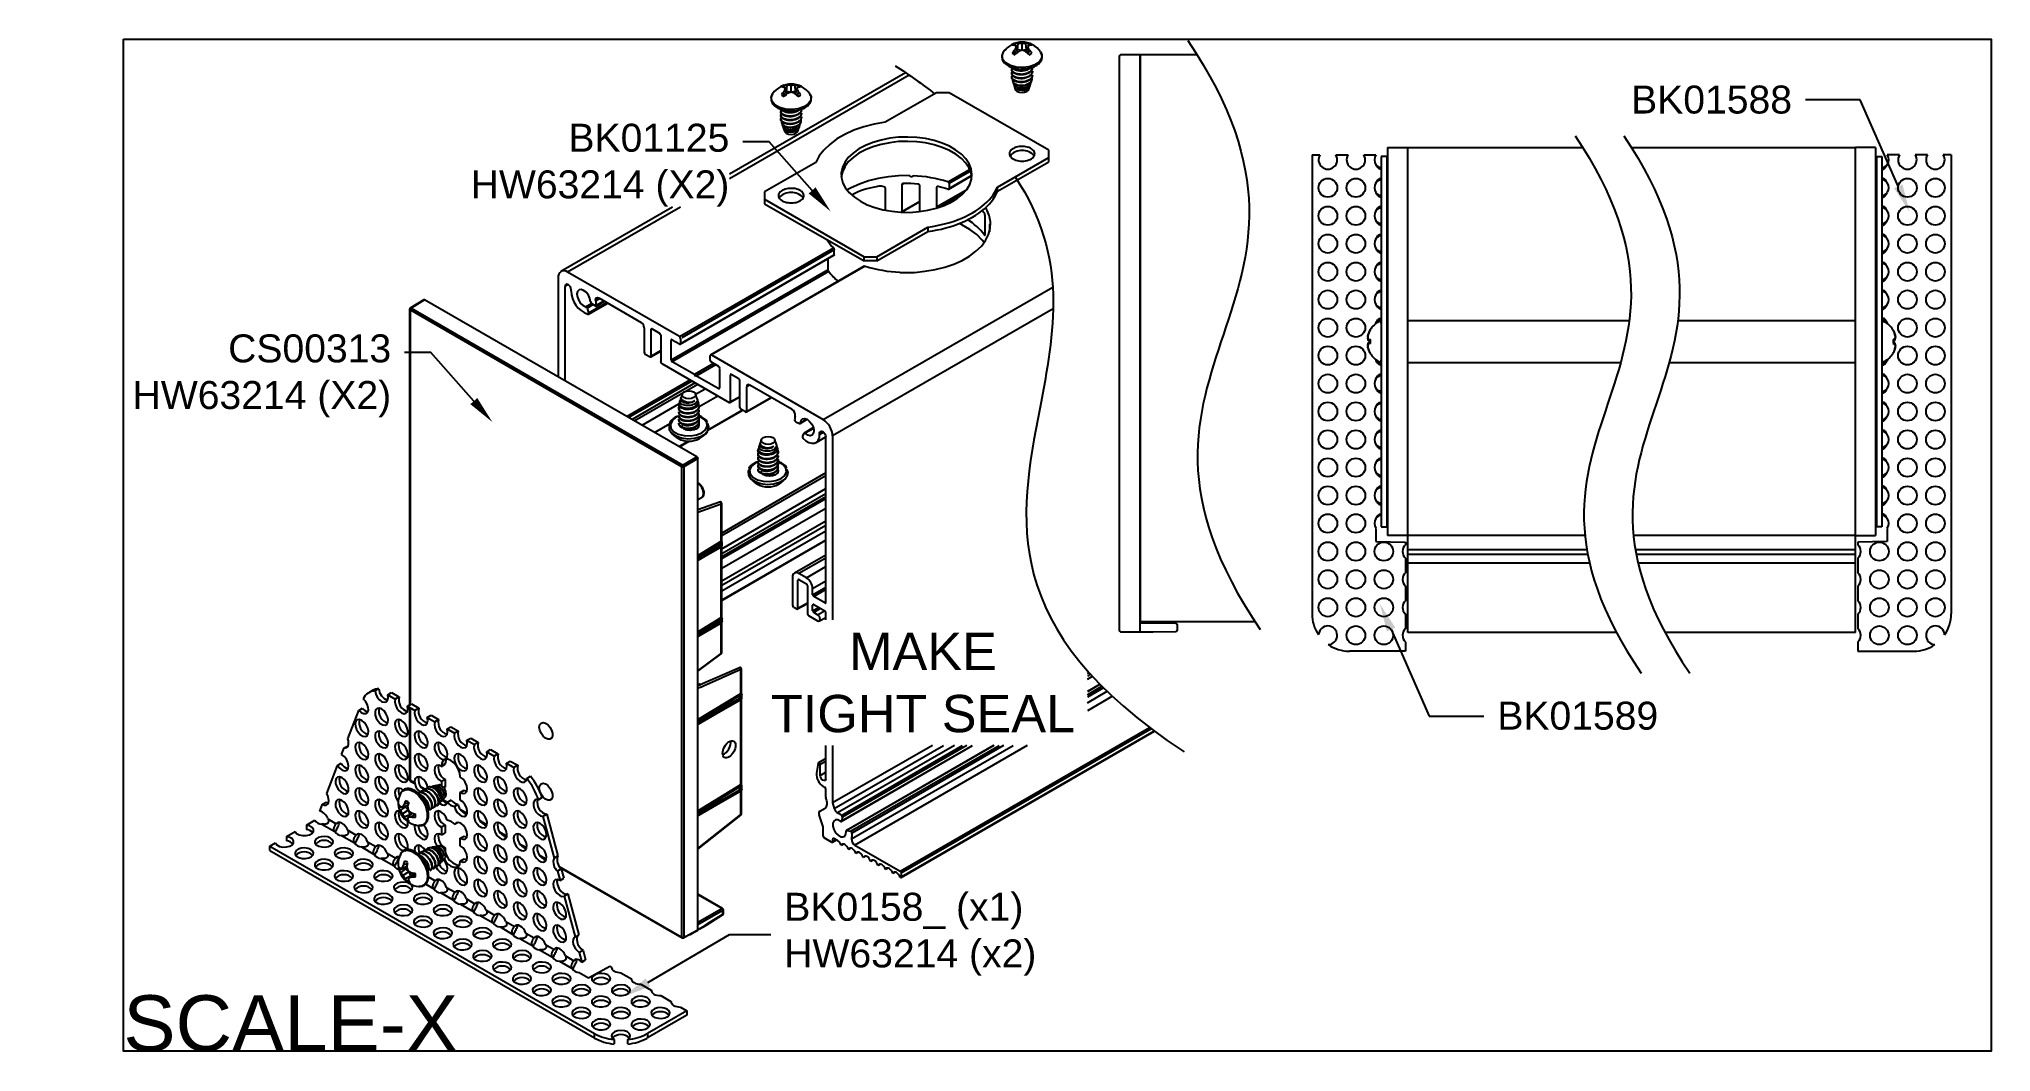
# Model space of a CAD drawing. Extents: x -0.6 to 12.5, y -6.8 to 0.
import ezdxf
from ezdxf import colors
from ezdxf.entities.mleader import LeaderData, LeaderLine
from ezdxf.math import Vec2, Vec3

# ---------------------------------------------------------------- set-up
doc = ezdxf.new("R2010")
doc.units = 0
doc.header["$LTSCALE"] = 0.5
doc.header["$MEASUREMENT"] = 0
for name, color, linetype in [('Brackets', 181, 'CONTINUOUS'), ('Dimension', 10, 'CONTINUOUS'), ('End Cap', 92, 'CONTINUOUS'), ('FAB DWG', 221, 'CONTINUOUS'), ('Hardware', 242, 'CONTINUOUS'), ('Housing', 150, 'CONTINUOUS')]:
    doc.layers.add(name, color=color, linetype=linetype)
doc.layers.add('Text-Unprinted', color=131, linetype='CONTINUOUS', plot=False)
doc.styles.add('LSAD_Standard', font='arial.ttf')

msp = doc.modelspace()

# ---------------------------------------------------------------- texts
at = {"layer": 'FAB DWG', "transparency": 16777216, "insert": (5.356, -4.315), "char_height": 0.25, "attachment_point": 5, "style": 'LSAD_Standard'}
msp.add_mtext_dynamic_manual_height_columns('\\A1;MAKE TIGHT SEAL', width=2.03411, gutter_width=16.875, heights=[0], dxfattribs=at)
at = {"layer": 'Text-Unprinted', "ltscale": 0.5, "transparency": 16777216, "style": 'LSAD_Standard'}
msp.add_attdef('SCALE-X', (0, -6.785), 'XEffectiveScaleFactor', height=0.375, dxfattribs=at)

# ---------------------------------------------------------------- linework, layer by layer
at = {"layer": 'Brackets', "transparency": 16777216}
for p, q in [((7.962, -0.777), (7.962, -3.853)), ((7.962, -0.777), (8.015, -0.777)), ((8.121, -0.777), (8.203, -0.777)), ((8.309, -0.777), (8.39, -0.777)), ((11.896, -0.777), (11.815, -0.777)), ((12.084, -0.777), (12.003, -0.777)), ((12.243, -0.777), (12.19, -0.777)), ((12.243, -0.777), (12.243, -3.853)), ((8.462, -0.788), (8.426, -0.788)), ((8.426, -0.788), (8.426, -3.269)), ((8.462, -0.788), (8.462, -3.269)), ((11.743, -0.788), (11.779, -0.788)), ((11.743, -0.788), (11.743, -3.269)), ((11.779, -0.788), (11.779, -3.269)), ((8.426, -3.269), (8.462, -3.269)), ((11.779, -3.269), (11.743, -3.269)), ((8.39, -3.28), (8.39, -3.369)), ((8.39, -3.369), (8.587, -3.372)), ((8.587, -3.372), (8.587, -3.39)), ((11.815, -3.369), (11.618, -3.372)), ((11.618, -3.372), (11.618, -3.39)), ((11.815, -3.28), (11.815, -3.369)), ((8.587, -3.479), (8.587, -3.578)), ((11.618, -3.479), (11.618, -3.578)), ((8.587, -3.667), (8.587, -3.765)), ((11.618, -3.667), (11.618, -3.765)), ((8.587, -3.854), (8.587, -3.953)), ((11.618, -3.854), (11.618, -3.953)), ((8.587, -4.042), (8.587, -4.103)), ((11.618, -4.042), (11.618, -4.103)), ((8.587, -4.103), (8.212, -4.103)), ((11.618, -4.103), (11.993, -4.103)), ((1.669, -4.367), (1.644, -4.382)), ((1.711, -4.355), (1.686, -4.37)), ((1.771, -4.395), (1.796, -4.38)), ((1.771, -4.395), (1.821, -4.424)), ((1.796, -4.38), (1.846, -4.409)), ((1.846, -4.409), (1.821, -4.424)), ((1.503, -4.692), (1.577, -4.5)), ((1.577, -4.5), (1.602, -4.485)), ((1.904, -4.472), (1.929, -4.457)), ((1.904, -4.472), (1.953, -4.5)), ((1.929, -4.457), (1.979, -4.486)), ((1.979, -4.486), (1.953, -4.5)), ((2.036, -4.548), (2.061, -4.533)), ((2.036, -4.548), (2.086, -4.577)), ((2.061, -4.533), (2.111, -4.562)), ((2.111, -4.562), (2.086, -4.577)), ((2.169, -4.625), (2.194, -4.61)), ((2.169, -4.625), (2.219, -4.653)), ((2.194, -4.61), (2.244, -4.639)), ((2.244, -4.639), (2.219, -4.653)), ((2.301, -4.701), (2.327, -4.687)), ((2.301, -4.701), (2.351, -4.73)), ((2.327, -4.687), (2.377, -4.715)), ((1.462, -4.797), (1.48, -4.752)), ((1.48, -4.752), (1.505, -4.738)), ((2.377, -4.715), (2.351, -4.73)), ((2.434, -4.778), (2.459, -4.763)), ((2.434, -4.778), (2.484, -4.807)), ((2.459, -4.763), (2.509, -4.792)), ((2.509, -4.792), (2.484, -4.807)), ((1.362, -5.058), (1.435, -4.869)), ((1.435, -4.869), (1.46, -4.854)), ((2.155, -4.858), (2.13, -4.873)), ((2.13, -4.876), (2.155, -4.861)), ((2.13, -4.873), (2.13, -4.876)), ((2.155, -4.963), (2.13, -4.978)), ((2.155, -4.858), (2.155, -4.861)), ((2.155, -4.963), (2.155, -5.011)), ((2.257, -4.949), (2.257, -4.946)), ((2.566, -4.854), (2.592, -4.84)), ((2.566, -4.854), (2.616, -4.883)), ((2.592, -4.84), (2.642, -4.868)), ((2.642, -4.868), (2.616, -4.883)), ((2.702, -4.956), (2.727, -4.942)), ((2.13, -4.978), (2.13, -5.004)), ((2.155, -5.011), (2.145, -5.017)), ((2.147, -5.019), (2.155, -5.014)), ((2.257, -5.051), (2.283, -5.036)), ((2.257, -5.099), (2.257, -5.051)), ((2.805, -5.085), (2.78, -5.099)), ((1.317, -5.175), (1.334, -5.13)), ((1.334, -5.13), (1.359, -5.116)), ((1.37, -5.228), (1.426, -5.26)), ((2.195, -5.102), (2.17, -5.117)), ((2.218, -5.145), (2.243, -5.13)), ((2.836, -5.197), (2.81, -5.212)), ((2.81, -5.212), (2.885, -5.49)), ((2.836, -5.197), (2.91, -5.475)), ((1.093, -5.346), (1.151, -5.313)), ((1.093, -5.346), (1.093, -5.375)), ((1.226, -5.269), (1.283, -5.236)), ((1.226, -5.269), (1.226, -5.299)), ((1.33, -5.263), (1.416, -5.313)), ((1.442, -5.251), (1.426, -5.26)), ((1.462, -5.34), (1.548, -5.389)), ((1.503, -5.304), (1.559, -5.337)), ((1.574, -5.328), (1.559, -5.337)), ((2.155, -5.269), (2.13, -5.284)), ((2.13, -5.284), (2.13, -5.335)), ((2.13, -5.335), (2.155, -5.32)), ((2.155, -5.269), (2.155, -5.32)), ((2.243, -5.251), (2.219, -5.265)), ((2.257, -5.357), (2.283, -5.343)), ((2.257, -5.409), (2.257, -5.357)), ((0.98, -5.411), (1.018, -5.389)), ((0.98, -5.411), (3.156, -6.667)), ((0.98, -5.44), (0.98, -5.411)), ((0.98, -5.44), (3.156, -6.696)), ((1.595, -5.416), (1.681, -5.466)), ((1.635, -5.381), (1.691, -5.413)), ((1.707, -5.404), (1.691, -5.413)), ((1.768, -5.457), (1.824, -5.49)), ((1.839, -5.481), (1.824, -5.49)), ((2.155, -5.422), (2.146, -5.427)), ((2.885, -5.49), (2.91, -5.475)), ((1.727, -5.493), (1.813, -5.542)), ((2.044, -5.617), (2.089, -5.643)), ((2.257, -5.51), (2.283, -5.496)), ((2.933, -5.562), (2.908, -5.577)), ((2.908, -5.577), (2.925, -5.641)), ((2.933, -5.562), (2.95, -5.626)), ((2.025, -5.665), (2.079, -5.696)), ((2.105, -5.634), (2.089, -5.643)), ((2.125, -5.722), (2.211, -5.772)), ((2.165, -5.687), (2.222, -5.719)), ((2.237, -5.711), (2.222, -5.719)), ((2.925, -5.641), (2.95, -5.626)), ((2.978, -5.731), (2.953, -5.745)), ((2.953, -5.745), (3.026, -6.018)), ((2.978, -5.731), (3.051, -6.004)), ((2.258, -5.799), (2.344, -5.849)), ((2.298, -5.763), (2.354, -5.796)), ((2.37, -5.787), (2.354, -5.796)), ((2.39, -5.875), (2.476, -5.925)), ((2.431, -5.84), (2.487, -5.872)), ((2.502, -5.864), (2.487, -5.872)), ((2.523, -5.952), (2.609, -6.002)), ((2.563, -5.916), (2.62, -5.949)), ((2.635, -5.94), (2.62, -5.949)), ((2.696, -5.993), (2.752, -6.026)), ((3.026, -6.018), (3.051, -6.004)), ((2.655, -6.029), (2.742, -6.078)), ((2.767, -6.017), (2.752, -6.026)), ((2.788, -6.105), (2.874, -6.155)), ((2.828, -6.07), (2.885, -6.102)), ((2.9, -6.093), (2.885, -6.102)), ((3.079, -6.109), (3.053, -6.123)), ((3.053, -6.123), (3.071, -6.187)), ((3.079, -6.109), (3.096, -6.173)), ((2.921, -6.182), (3.007, -6.231)), ((2.961, -6.146), (3.017, -6.179)), ((3.03, -6.171), (3.017, -6.179)), ((3.053, -6.258), (3.116, -6.294)), ((3.071, -6.187), (3.096, -6.173)), ((3.116, -6.294), (3.258, -6.215)), ((3.258, -6.215), (3.27, -6.223)), ((3.333, -6.259), (3.403, -6.299)), ((3.466, -6.336), (3.535, -6.376)), ((3.775, -6.514), (3.51, -6.667)), ((3.599, -6.412), (3.668, -6.452)), ((3.731, -6.489), (3.775, -6.514)), ((3.775, -6.514), (3.775, -6.543)), ((3.156, -6.696), (3.156, -6.667)), ((3.775, -6.543), (3.51, -6.696)), ((3.51, -6.667), (3.51, -6.696)), ((3.287, -6.707), (3.287, -6.736)), ((3.379, -6.736), (3.379, -6.707))]:
    msp.add_line(p, q, dxfattribs=at)
at = {"layer": 'Brackets', "transparency": 16777216, "flags": 128}
for points in [[(8.39, -1.902), (8.386, -1.909), (8.386, -1.911)], [(11.815, -1.902), (11.819, -1.909), (11.82, -1.911)], [(8.386, -2.146), (8.386, -2.147), (8.39, -2.155)], [(11.82, -2.146), (11.819, -2.147), (11.815, -2.155)], [(1.577, -4.5), (1.593, -4.514), (1.609, -4.522), (1.624, -4.522), (1.635, -4.514), (1.641, -4.499), (1.64, -4.48), (1.634, -4.459), (1.622, -4.439), (1.607, -4.422)], [(1.686, -4.37), (1.691, -4.391), (1.701, -4.412), (1.715, -4.43), (1.732, -4.442), (1.748, -4.446), (1.761, -4.443), (1.77, -4.432), (1.774, -4.416), (1.771, -4.395)], [(1.821, -4.424), (1.818, -4.442), (1.822, -4.463), (1.831, -4.485), (1.846, -4.503), (1.862, -4.517), (1.879, -4.523), (1.893, -4.52), (1.903, -4.51), (1.906, -4.493), (1.904, -4.472)], [(1.597, -4.568), (1.581, -4.562), (1.567, -4.564), (1.557, -4.573), (1.553, -4.589), (1.555, -4.608), (1.562, -4.629), (1.574, -4.649), (1.589, -4.664), (1.605, -4.674), (1.62, -4.676), (1.632, -4.67), (1.64, -4.657), (1.641, -4.64), (1.637, -4.619), (1.627, -4.598), (1.613, -4.581), (1.597, -4.568)], [(1.73, -4.491), (1.714, -4.486), (1.7, -4.488), (1.69, -4.497), (1.686, -4.512), (1.687, -4.532), (1.694, -4.553), (1.706, -4.572), (1.721, -4.588), (1.738, -4.597), (1.753, -4.599), (1.765, -4.594), (1.772, -4.581), (1.774, -4.563), (1.769, -4.543), (1.759, -4.522), (1.746, -4.504), (1.73, -4.491)], [(1.862, -4.568), (1.846, -4.562), (1.832, -4.564), (1.823, -4.573), (1.818, -4.589), (1.82, -4.608), (1.827, -4.629), (1.839, -4.649), (1.854, -4.664), (1.87, -4.674), (1.885, -4.676), (1.897, -4.67), (1.905, -4.657), (1.906, -4.64), (1.902, -4.619), (1.892, -4.598), (1.878, -4.581), (1.862, -4.568)], [(1.953, -4.5), (1.951, -4.518), (1.954, -4.539), (1.964, -4.561), (1.978, -4.58), (1.995, -4.593), (2.011, -4.599), (2.026, -4.597), (2.035, -4.586), (2.039, -4.569), (2.036, -4.548)], [(1.48, -4.752), (1.488, -4.752), (1.496, -4.75), (1.502, -4.744), (1.506, -4.737), (1.508, -4.727), (1.508, -4.716), (1.507, -4.705), (1.503, -4.692)], [(1.73, -4.644), (1.714, -4.639), (1.7, -4.641), (1.69, -4.65), (1.686, -4.665), (1.687, -4.685), (1.694, -4.706), (1.706, -4.725), (1.721, -4.741), (1.738, -4.75), (1.753, -4.752), (1.765, -4.747), (1.772, -4.734), (1.774, -4.716), (1.769, -4.696), (1.759, -4.675), (1.746, -4.657), (1.73, -4.644)], [(1.995, -4.644), (1.979, -4.639), (1.965, -4.641), (1.955, -4.65), (1.951, -4.665), (1.952, -4.685), (1.96, -4.706), (1.972, -4.725), (1.987, -4.741), (2.003, -4.75), (2.018, -4.752), (2.03, -4.747), (2.037, -4.734), (2.039, -4.716), (2.034, -4.696), (2.025, -4.675), (2.011, -4.657), (1.995, -4.644)], [(2.086, -4.577), (2.083, -4.595), (2.087, -4.616), (2.096, -4.638), (2.111, -4.657), (2.127, -4.67), (2.144, -4.676), (2.158, -4.673), (2.168, -4.663), (2.172, -4.646), (2.169, -4.625)], [(2.219, -4.653), (2.216, -4.671), (2.219, -4.692), (2.229, -4.714), (2.243, -4.733), (2.26, -4.747), (2.277, -4.752), (2.291, -4.75), (2.3, -4.739), (2.304, -4.722), (2.301, -4.701)], [(1.435, -4.869), (1.449, -4.888), (1.466, -4.901), (1.483, -4.906), (1.497, -4.902), (1.506, -4.89), (1.509, -4.872), (1.504, -4.85), (1.494, -4.828), (1.48, -4.809), (1.462, -4.797)], [(1.597, -4.721), (1.581, -4.715), (1.567, -4.717), (1.557, -4.726), (1.553, -4.742), (1.555, -4.762), (1.562, -4.782), (1.574, -4.802), (1.589, -4.818), (1.605, -4.827), (1.62, -4.829), (1.632, -4.823), (1.64, -4.811), (1.641, -4.793), (1.637, -4.772), (1.627, -4.752), (1.613, -4.734), (1.597, -4.721)], [(1.73, -4.798), (1.714, -4.792), (1.7, -4.794), (1.69, -4.803), (1.686, -4.819), (1.687, -4.838), (1.694, -4.859), (1.706, -4.879), (1.721, -4.894), (1.738, -4.903), (1.753, -4.905), (1.765, -4.9), (1.772, -4.887), (1.774, -4.869), (1.769, -4.849), (1.759, -4.828), (1.746, -4.81), (1.73, -4.798)], [(1.862, -4.721), (1.846, -4.715), (1.832, -4.717), (1.823, -4.726), (1.818, -4.742), (1.82, -4.761), (1.827, -4.782), (1.839, -4.802), (1.854, -4.818), (1.87, -4.827), (1.885, -4.829), (1.897, -4.823), (1.905, -4.811), (1.906, -4.793), (1.902, -4.772), (1.892, -4.752), (1.878, -4.734), (1.862, -4.721)], [(1.995, -4.798), (1.979, -4.792), (1.965, -4.794), (1.955, -4.803), (1.951, -4.818), (1.952, -4.838), (1.96, -4.859), (1.972, -4.879), (1.987, -4.894), (2.003, -4.903), (2.018, -4.905), (2.03, -4.9), (2.037, -4.887), (2.039, -4.869), (2.034, -4.849), (2.025, -4.828), (2.011, -4.81), (1.995, -4.798)], [(2.127, -4.721), (2.111, -4.715), (2.098, -4.717), (2.088, -4.726), (2.083, -4.742), (2.085, -4.761), (2.092, -4.782), (2.104, -4.802), (2.119, -4.818), (2.135, -4.827), (2.151, -4.829), (2.163, -4.823), (2.17, -4.811), (2.171, -4.793), (2.167, -4.772), (2.157, -4.752), (2.143, -4.734), (2.127, -4.721)], [(2.257, -4.946), (2.254, -4.922), (2.245, -4.896), (2.231, -4.872), (2.213, -4.851), (2.194, -4.836), (2.174, -4.828), (2.156, -4.829), (2.142, -4.837), (2.133, -4.852), (2.13, -4.873)], [(2.163, -4.827), (2.159, -4.837), (2.155, -4.858)], [(2.26, -4.798), (2.244, -4.792), (2.23, -4.794), (2.22, -4.803), (2.216, -4.818), (2.217, -4.838), (2.225, -4.859), (2.237, -4.879), (2.252, -4.894), (2.268, -4.903), (2.283, -4.905), (2.295, -4.9), (2.302, -4.887), (2.304, -4.869), (2.3, -4.849), (2.29, -4.828), (2.276, -4.81), (2.26, -4.798)], [(2.351, -4.73), (2.348, -4.748), (2.352, -4.769), (2.362, -4.791), (2.376, -4.81), (2.393, -4.823), (2.409, -4.829), (2.423, -4.826), (2.433, -4.816), (2.437, -4.799), (2.434, -4.778)], [(2.484, -4.807), (2.481, -4.824), (2.485, -4.846), (2.494, -4.867), (2.508, -4.886), (2.525, -4.9), (2.542, -4.905), (2.556, -4.903), (2.566, -4.892), (2.569, -4.875), (2.566, -4.854)], [(1.464, -4.951), (1.448, -4.945), (1.435, -4.947), (1.425, -4.956), (1.42, -4.972), (1.422, -4.991), (1.429, -5.012), (1.441, -5.032), (1.456, -5.047), (1.473, -5.057), (1.488, -5.059), (1.5, -5.053), (1.507, -5.04), (1.508, -5.022), (1.504, -5.002), (1.494, -4.981), (1.48, -4.963), (1.464, -4.951)], [(1.597, -4.874), (1.581, -4.868), (1.567, -4.87), (1.557, -4.88), (1.553, -4.895), (1.555, -4.915), (1.562, -4.936), (1.574, -4.955), (1.589, -4.971), (1.605, -4.98), (1.62, -4.982), (1.632, -4.976), (1.64, -4.964), (1.641, -4.946), (1.637, -4.925), (1.627, -4.905), (1.613, -4.887), (1.597, -4.874)], [(1.73, -4.951), (1.714, -4.945), (1.7, -4.947), (1.69, -4.956), (1.686, -4.972), (1.687, -4.991), (1.694, -5.012), (1.706, -5.032), (1.721, -5.047), (1.738, -5.057), (1.753, -5.059), (1.765, -5.053), (1.772, -5.04), (1.774, -5.022), (1.769, -5.002), (1.759, -4.981), (1.746, -4.963), (1.73, -4.951)], [(1.862, -4.874), (1.846, -4.868), (1.832, -4.87), (1.823, -4.88), (1.818, -4.895), (1.82, -4.915), (1.827, -4.936), (1.839, -4.955), (1.854, -4.971), (1.87, -4.98), (1.885, -4.982), (1.897, -4.976), (1.905, -4.964), (1.906, -4.946), (1.902, -4.925), (1.892, -4.905), (1.878, -4.887), (1.862, -4.874)], [(1.995, -4.951), (1.979, -4.945), (1.965, -4.947), (1.955, -4.956), (1.951, -4.972), (1.952, -4.991), (1.96, -5.012), (1.972, -5.032), (1.987, -5.047), (1.988, -5.048)], [(2.038, -5.018), (2.034, -5.002), (2.025, -4.981), (2.011, -4.963), (1.995, -4.951)], [(2.13, -4.876), (2.112, -4.868), (2.097, -4.87), (2.087, -4.881), (2.083, -4.9), (2.087, -4.922), (2.097, -4.945), (2.112, -4.964), (2.13, -4.978)], [(2.257, -5.051), (2.275, -5.058), (2.29, -5.056), (2.301, -5.045), (2.304, -5.027), (2.301, -5.005), (2.29, -4.982), (2.275, -4.962), (2.257, -4.949)], [(2.393, -4.874), (2.377, -4.868), (2.363, -4.87), (2.353, -4.88), (2.349, -4.895), (2.35, -4.915), (2.357, -4.936), (2.369, -4.955), (2.384, -4.971), (2.401, -4.98), (2.416, -4.982), (2.428, -4.976), (2.435, -4.964), (2.437, -4.946), (2.432, -4.925), (2.422, -4.905), (2.408, -4.887), (2.393, -4.874)], [(2.525, -4.951), (2.509, -4.945), (2.495, -4.947), (2.486, -4.956), (2.481, -4.972), (2.483, -4.991), (2.49, -5.012), (2.502, -5.032), (2.517, -5.047), (2.533, -5.056), (2.548, -5.058), (2.56, -5.053), (2.568, -5.04), (2.569, -5.022), (2.565, -5.002), (2.555, -4.981), (2.541, -4.963), (2.525, -4.951)], [(2.616, -4.883), (2.614, -4.9), (2.617, -4.921), (2.626, -4.942), (2.639, -4.961), (2.655, -4.975), (2.672, -4.982), (2.686, -4.981), (2.697, -4.972), (2.702, -4.956)], [(1.334, -5.13), (1.347, -5.135), (1.358, -5.135), (1.367, -5.129), (1.373, -5.12), (1.376, -5.107), (1.375, -5.091), (1.37, -5.074), (1.362, -5.058)], [(1.464, -5.104), (1.448, -5.098), (1.435, -5.1), (1.425, -5.109), (1.42, -5.125), (1.422, -5.144), (1.429, -5.165), (1.441, -5.185), (1.456, -5.2), (1.473, -5.21), (1.488, -5.212), (1.5, -5.206), (1.507, -5.193), (1.508, -5.176), (1.504, -5.155), (1.494, -5.134), (1.48, -5.116), (1.464, -5.104)], [(1.597, -5.027), (1.581, -5.021), (1.567, -5.023), (1.557, -5.033), (1.553, -5.048), (1.555, -5.068), (1.562, -5.089), (1.574, -5.108), (1.589, -5.124), (1.605, -5.133), (1.62, -5.135), (1.632, -5.129), (1.64, -5.117), (1.641, -5.099), (1.637, -5.078), (1.627, -5.058), (1.613, -5.04), (1.597, -5.027)], [(1.73, -5.104), (1.714, -5.098), (1.7, -5.1), (1.69, -5.109), (1.686, -5.125), (1.687, -5.144), (1.694, -5.165), (1.706, -5.185), (1.721, -5.2), (1.738, -5.21), (1.753, -5.212), (1.765, -5.206), (1.772, -5.193), (1.774, -5.176), (1.769, -5.155), (1.759, -5.134), (1.746, -5.116), (1.73, -5.104)], [(1.862, -5.027), (1.846, -5.021), (1.832, -5.023), (1.823, -5.033), (1.818, -5.048), (1.82, -5.068), (1.827, -5.089), (1.839, -5.108), (1.841, -5.111)], [(1.873, -5.035), (1.862, -5.027)], [(2.283, -5.036), (2.3, -5.044), (2.301, -5.044)], [(2.393, -5.027), (2.377, -5.021), (2.363, -5.023), (2.353, -5.033), (2.349, -5.048), (2.35, -5.068), (2.357, -5.089), (2.369, -5.108), (2.384, -5.124), (2.401, -5.133), (2.416, -5.135), (2.428, -5.129), (2.435, -5.117), (2.437, -5.099), (2.432, -5.078), (2.422, -5.058), (2.408, -5.04), (2.393, -5.027)], [(2.525, -5.104), (2.509, -5.098), (2.495, -5.1), (2.486, -5.109), (2.481, -5.125), (2.483, -5.144), (2.49, -5.165), (2.502, -5.185), (2.517, -5.2), (2.533, -5.21), (2.548, -5.212), (2.56, -5.206), (2.568, -5.193), (2.569, -5.175), (2.565, -5.155), (2.555, -5.134), (2.541, -5.116), (2.525, -5.104)], [(2.658, -5.027), (2.642, -5.021), (2.628, -5.023), (2.618, -5.033), (2.614, -5.048), (2.615, -5.068), (2.622, -5.089), (2.634, -5.108), (2.65, -5.124), (2.666, -5.133), (2.681, -5.135), (2.693, -5.129), (2.7, -5.117), (2.702, -5.099), (2.697, -5.078), (2.687, -5.058), (2.674, -5.04), (2.658, -5.027)], [(2.78, -5.099), (2.765, -5.098), (2.753, -5.105), (2.747, -5.119), (2.747, -5.138), (2.752, -5.159), (2.763, -5.18), (2.778, -5.197), (2.795, -5.208), (2.81, -5.212)], [(1.359, -5.116), (1.372, -5.12), (1.373, -5.12)], [(1.597, -5.18), (1.581, -5.175), (1.567, -5.176), (1.557, -5.186), (1.553, -5.201), (1.555, -5.221), (1.562, -5.242), (1.574, -5.261), (1.589, -5.277), (1.605, -5.286), (1.62, -5.288), (1.632, -5.282), (1.64, -5.27), (1.641, -5.252), (1.637, -5.231), (1.627, -5.211), (1.613, -5.193), (1.597, -5.18)], [(1.851, -5.176), (1.846, -5.175), (1.832, -5.176), (1.823, -5.186), (1.818, -5.201), (1.82, -5.221), (1.827, -5.242), (1.839, -5.261), (1.854, -5.277), (1.87, -5.286), (1.885, -5.288), (1.897, -5.282), (1.905, -5.27), (1.906, -5.252), (1.905, -5.245)], [(2.168, -5.236), (2.159, -5.213), (2.144, -5.194), (2.127, -5.18), (2.11, -5.174), (2.095, -5.178), (2.086, -5.189), (2.083, -5.208), (2.087, -5.23), (2.098, -5.252), (2.113, -5.271), (2.13, -5.284)], [(2.118, -5.123), (2.118, -5.123), (2.135, -5.133), (2.15, -5.135), (2.162, -5.13), (2.17, -5.117)], [(2.218, -5.145), (2.225, -5.166), (2.237, -5.185), (2.253, -5.201), (2.269, -5.21), (2.284, -5.211), (2.296, -5.205), (2.303, -5.192), (2.304, -5.173), (2.299, -5.152), (2.288, -5.132), (2.274, -5.114), (2.257, -5.102)], [(2.393, -5.18), (2.377, -5.175), (2.363, -5.176), (2.353, -5.186), (2.349, -5.201), (2.35, -5.221), (2.357, -5.242), (2.369, -5.261), (2.384, -5.277), (2.401, -5.286), (2.416, -5.288), (2.428, -5.282), (2.435, -5.27), (2.437, -5.252), (2.432, -5.231), (2.422, -5.211), (2.408, -5.193), (2.393, -5.18)], [(2.658, -5.18), (2.642, -5.174), (2.628, -5.176), (2.618, -5.186), (2.614, -5.201), (2.615, -5.221), (2.622, -5.242), (2.634, -5.261), (2.65, -5.277), (2.666, -5.286), (2.681, -5.288), (2.693, -5.282), (2.7, -5.27), (2.702, -5.252), (2.697, -5.231), (2.687, -5.211), (2.674, -5.193), (2.658, -5.18)], [(1.018, -5.389), (1.028, -5.402), (1.045, -5.412), (1.068, -5.417), (1.092, -5.416), (1.114, -5.411), (1.131, -5.401), (1.14, -5.388), (1.14, -5.375), (1.132, -5.362), (1.115, -5.352), (1.093, -5.346)], [(1.151, -5.313), (1.16, -5.325), (1.178, -5.335), (1.2, -5.34), (1.224, -5.34), (1.246, -5.334), (1.263, -5.325), (1.273, -5.312), (1.273, -5.298), (1.264, -5.285), (1.248, -5.275), (1.226, -5.269)], [(1.388, -5.356), (1.369, -5.348), (1.347, -5.345), (1.324, -5.347), (1.304, -5.353), (1.289, -5.364), (1.282, -5.376), (1.283, -5.389), (1.292, -5.401), (1.309, -5.411), (1.33, -5.416), (1.353, -5.417), (1.374, -5.413), (1.392, -5.404), (1.403, -5.393), (1.406, -5.379), (1.401, -5.367), (1.388, -5.356)], [(1.503, -5.304), (1.496, -5.29), (1.486, -5.276), (1.476, -5.265), (1.464, -5.257), (1.453, -5.252), (1.442, -5.251), (1.433, -5.254), (1.426, -5.26)], [(1.635, -5.381), (1.628, -5.366), (1.619, -5.353), (1.608, -5.342), (1.597, -5.333), (1.586, -5.329), (1.575, -5.328), (1.566, -5.33), (1.559, -5.337)], [(1.73, -5.257), (1.714, -5.251), (1.7, -5.253), (1.69, -5.262), (1.686, -5.278), (1.687, -5.297), (1.694, -5.318), (1.706, -5.338), (1.721, -5.353), (1.738, -5.363), (1.753, -5.365), (1.765, -5.359), (1.772, -5.346), (1.774, -5.329), (1.769, -5.308), (1.759, -5.287), (1.746, -5.27), (1.73, -5.257)], [(1.862, -5.333), (1.846, -5.328), (1.832, -5.33), (1.823, -5.339), (1.818, -5.354), (1.82, -5.374), (1.827, -5.395), (1.839, -5.414), (1.854, -5.43), (1.87, -5.439), (1.885, -5.441), (1.897, -5.436), (1.905, -5.423), (1.906, -5.405), (1.902, -5.385), (1.892, -5.364), (1.878, -5.346), (1.862, -5.333)], [(1.954, -5.268), (1.951, -5.278), (1.952, -5.297), (1.96, -5.318), (1.972, -5.338), (1.987, -5.353), (2.003, -5.363), (2.018, -5.365), (2.03, -5.359), (2.037, -5.346), (2.039, -5.329), (2.034, -5.308), (2.025, -5.287), (2.011, -5.27), (2.009, -5.268)], [(2.13, -5.335), (2.112, -5.328), (2.097, -5.33), (2.087, -5.341), (2.083, -5.359), (2.087, -5.381), (2.097, -5.404), (2.102, -5.411)], [(2.257, -5.357), (2.275, -5.364), (2.29, -5.363), (2.3, -5.352), (2.304, -5.335), (2.301, -5.314), (2.292, -5.291), (2.278, -5.271), (2.26, -5.257), (2.243, -5.251), (2.229, -5.254), (2.219, -5.265)], [(2.283, -5.343), (2.3, -5.35), (2.301, -5.35)], [(2.393, -5.333), (2.377, -5.328), (2.363, -5.33), (2.353, -5.339), (2.349, -5.354), (2.35, -5.374), (2.357, -5.395), (2.369, -5.414), (2.384, -5.43), (2.401, -5.439), (2.416, -5.441), (2.428, -5.436), (2.435, -5.423), (2.437, -5.405), (2.432, -5.385), (2.422, -5.364), (2.408, -5.346), (2.393, -5.333)], [(2.525, -5.257), (2.509, -5.251), (2.495, -5.253), (2.486, -5.262), (2.481, -5.278), (2.483, -5.297), (2.49, -5.318), (2.502, -5.338), (2.517, -5.353), (2.533, -5.363), (2.548, -5.365), (2.56, -5.359), (2.568, -5.346), (2.569, -5.329), (2.565, -5.308), (2.555, -5.287), (2.541, -5.269), (2.525, -5.257)], [(2.658, -5.333), (2.642, -5.328), (2.628, -5.329), (2.618, -5.339), (2.614, -5.354), (2.615, -5.374), (2.622, -5.395), (2.634, -5.414), (2.65, -5.43), (2.666, -5.439), (2.681, -5.441), (2.693, -5.436), (2.7, -5.423), (2.702, -5.405), (2.697, -5.384), (2.687, -5.364), (2.674, -5.346), (2.658, -5.333)], [(2.79, -5.257), (2.774, -5.251), (2.761, -5.253), (2.751, -5.262), (2.746, -5.278), (2.748, -5.297), (2.755, -5.318), (2.767, -5.338), (2.782, -5.353), (2.798, -5.363), (2.814, -5.365), (2.826, -5.359), (2.833, -5.346), (2.834, -5.329), (2.83, -5.308), (2.82, -5.287), (2.806, -5.269), (2.79, -5.257)], [(1.256, -5.432), (1.237, -5.425), (1.214, -5.422), (1.192, -5.423), (1.171, -5.43), (1.157, -5.44), (1.15, -5.453), (1.151, -5.466), (1.16, -5.478), (1.176, -5.487), (1.197, -5.493), (1.22, -5.493), (1.242, -5.489), (1.259, -5.481), (1.271, -5.469), (1.274, -5.456), (1.269, -5.443), (1.256, -5.432)], [(1.521, -5.432), (1.502, -5.425), (1.479, -5.422), (1.457, -5.423), (1.437, -5.43), (1.422, -5.44), (1.415, -5.453), (1.416, -5.466), (1.425, -5.478), (1.441, -5.487), (1.462, -5.493), (1.485, -5.493), (1.507, -5.489), (1.525, -5.481), (1.536, -5.469), (1.539, -5.456), (1.534, -5.443), (1.521, -5.432)], [(1.768, -5.457), (1.761, -5.443), (1.752, -5.429), (1.741, -5.418), (1.73, -5.41), (1.718, -5.405), (1.708, -5.404), (1.699, -5.407), (1.691, -5.413)], [(1.849, -5.482), (1.84, -5.481), (1.831, -5.483), (1.824, -5.49)], [(1.995, -5.41), (1.979, -5.404), (1.965, -5.406), (1.955, -5.415), (1.951, -5.431), (1.952, -5.446)], [(2.02, -5.435), (2.011, -5.423), (1.995, -5.41)], [(2.257, -5.51), (2.275, -5.518), (2.29, -5.516), (2.301, -5.505), (2.304, -5.487), (2.301, -5.464), (2.29, -5.441), (2.275, -5.422), (2.257, -5.409)], [(2.393, -5.486), (2.377, -5.481), (2.363, -5.483), (2.353, -5.492), (2.349, -5.507), (2.35, -5.527), (2.357, -5.548), (2.369, -5.567), (2.384, -5.583), (2.401, -5.592), (2.416, -5.594), (2.428, -5.589), (2.435, -5.576), (2.437, -5.558), (2.432, -5.538), (2.422, -5.517), (2.408, -5.499), (2.393, -5.486)], [(2.525, -5.41), (2.509, -5.404), (2.495, -5.406), (2.486, -5.415), (2.481, -5.431), (2.483, -5.45), (2.49, -5.471), (2.502, -5.491), (2.517, -5.506), (2.533, -5.516), (2.548, -5.518), (2.56, -5.512), (2.568, -5.499), (2.569, -5.482), (2.565, -5.461), (2.555, -5.44), (2.541, -5.423), (2.525, -5.41)], [(2.658, -5.486), (2.642, -5.481), (2.628, -5.483), (2.618, -5.492), (2.614, -5.507), (2.615, -5.527), (2.622, -5.548), (2.634, -5.567), (2.65, -5.583), (2.666, -5.592), (2.681, -5.594), (2.693, -5.589), (2.7, -5.576), (2.702, -5.558), (2.697, -5.538), (2.687, -5.517), (2.674, -5.499), (2.658, -5.486)], [(2.79, -5.41), (2.774, -5.404), (2.761, -5.406), (2.751, -5.415), (2.746, -5.431), (2.748, -5.45), (2.755, -5.471), (2.767, -5.491), (2.782, -5.506), (2.798, -5.516), (2.814, -5.518), (2.826, -5.512), (2.833, -5.499), (2.834, -5.482), (2.83, -5.461), (2.82, -5.44), (2.806, -5.423), (2.79, -5.41)], [(1.388, -5.509), (1.369, -5.501), (1.347, -5.498), (1.324, -5.5), (1.304, -5.506), (1.289, -5.517), (1.282, -5.529), (1.283, -5.542), (1.292, -5.555), (1.309, -5.564), (1.33, -5.569), (1.353, -5.57), (1.374, -5.566), (1.392, -5.557), (1.403, -5.546), (1.406, -5.532), (1.401, -5.52), (1.388, -5.509)], [(1.521, -5.585), (1.502, -5.578), (1.479, -5.575), (1.457, -5.576), (1.437, -5.583), (1.422, -5.593), (1.415, -5.606), (1.416, -5.619), (1.425, -5.631), (1.441, -5.64), (1.462, -5.646), (1.485, -5.646), (1.507, -5.642), (1.525, -5.634), (1.536, -5.622), (1.539, -5.609), (1.534, -5.596), (1.521, -5.585)], [(1.653, -5.509), (1.634, -5.501), (1.612, -5.498), (1.589, -5.5), (1.569, -5.506), (1.555, -5.517), (1.547, -5.529), (1.548, -5.542), (1.558, -5.555), (1.574, -5.564), (1.595, -5.569), (1.618, -5.57), (1.64, -5.566), (1.657, -5.557), (1.668, -5.546), (1.672, -5.532), (1.666, -5.52), (1.653, -5.509)], [(1.786, -5.585), (1.767, -5.578), (1.745, -5.575), (1.722, -5.576), (1.702, -5.583), (1.687, -5.593), (1.68, -5.606), (1.681, -5.619), (1.69, -5.631), (1.706, -5.64), (1.727, -5.646), (1.75, -5.646), (1.772, -5.642), (1.79, -5.634), (1.801, -5.622), (1.804, -5.609), (1.799, -5.596), (1.786, -5.585)], [(2.092, -5.548), (2.104, -5.567), (2.119, -5.583), (2.135, -5.592), (2.151, -5.594), (2.163, -5.589), (2.17, -5.576), (2.171, -5.558), (2.167, -5.538), (2.157, -5.517), (2.145, -5.501)], [(2.149, -5.496), (2.157, -5.51), (2.174, -5.53), (2.194, -5.544), (2.213, -5.552), (2.23, -5.552), (2.244, -5.545), (2.254, -5.53), (2.257, -5.51)], [(2.26, -5.563), (2.244, -5.557), (2.23, -5.559), (2.22, -5.568), (2.216, -5.584), (2.217, -5.604), (2.225, -5.624), (2.237, -5.644), (2.252, -5.66), (2.268, -5.669), (2.283, -5.671), (2.295, -5.665), (2.302, -5.653), (2.304, -5.635), (2.3, -5.614), (2.29, -5.594), (2.276, -5.576), (2.26, -5.563)], [(2.283, -5.496), (2.3, -5.503), (2.301, -5.503)], [(2.525, -5.563), (2.509, -5.557), (2.495, -5.559), (2.486, -5.568), (2.481, -5.584), (2.483, -5.603), (2.49, -5.624), (2.502, -5.644), (2.517, -5.66), (2.533, -5.669), (2.548, -5.671), (2.56, -5.665), (2.568, -5.653), (2.569, -5.635), (2.565, -5.614), (2.555, -5.594), (2.541, -5.576), (2.525, -5.563)], [(2.79, -5.563), (2.774, -5.557), (2.761, -5.559), (2.751, -5.568), (2.746, -5.584), (2.748, -5.603), (2.755, -5.624), (2.767, -5.644), (2.782, -5.66), (2.798, -5.669), (2.814, -5.671), (2.826, -5.665), (2.833, -5.653), (2.834, -5.635), (2.83, -5.614), (2.82, -5.593), (2.806, -5.576), (2.79, -5.563)], [(1.653, -5.662), (1.634, -5.654), (1.612, -5.651), (1.589, -5.653), (1.569, -5.659), (1.555, -5.67), (1.547, -5.682), (1.548, -5.695), (1.558, -5.708), (1.574, -5.717), (1.595, -5.722), (1.618, -5.723), (1.64, -5.719), (1.657, -5.71), (1.668, -5.699), (1.672, -5.686), (1.666, -5.673), (1.653, -5.662)], [(1.786, -5.738), (1.767, -5.731), (1.745, -5.728), (1.722, -5.73), (1.702, -5.736), (1.687, -5.746), (1.68, -5.759), (1.681, -5.772), (1.69, -5.784), (1.706, -5.794), (1.727, -5.799), (1.75, -5.8), (1.772, -5.795), (1.79, -5.787), (1.801, -5.775), (1.804, -5.762), (1.799, -5.749), (1.786, -5.738)], [(1.915, -5.66), (1.9, -5.654), (1.877, -5.651), (1.854, -5.653), (1.834, -5.659), (1.82, -5.67), (1.812, -5.682), (1.813, -5.695), (1.823, -5.708), (1.839, -5.717), (1.86, -5.722), (1.883, -5.723), (1.905, -5.719), (1.922, -5.71), (1.934, -5.699), (1.937, -5.686), (1.932, -5.673), (1.921, -5.664)], [(2.051, -5.738), (2.032, -5.731), (2.01, -5.728), (1.987, -5.73), (1.967, -5.736), (1.952, -5.746), (1.945, -5.759), (1.946, -5.772), (1.955, -5.784), (1.972, -5.794), (1.993, -5.799), (2.016, -5.8), (2.037, -5.795), (2.055, -5.787), (2.066, -5.775), (2.069, -5.762), (2.064, -5.749), (2.051, -5.738)], [(2.165, -5.687), (2.158, -5.672), (2.149, -5.659), (2.139, -5.648), (2.127, -5.64), (2.116, -5.635), (2.105, -5.634), (2.096, -5.636), (2.089, -5.643)], [(2.298, -5.763), (2.291, -5.749), (2.282, -5.736), (2.271, -5.724), (2.26, -5.716), (2.249, -5.711), (2.238, -5.71), (2.229, -5.713), (2.222, -5.719)], [(2.393, -5.64), (2.377, -5.634), (2.363, -5.636), (2.353, -5.645), (2.349, -5.661), (2.35, -5.68), (2.357, -5.701), (2.369, -5.721), (2.384, -5.736), (2.401, -5.745), (2.416, -5.747), (2.428, -5.742), (2.435, -5.729), (2.437, -5.711), (2.432, -5.691), (2.422, -5.67), (2.408, -5.652), (2.393, -5.64)], [(2.525, -5.716), (2.509, -5.71), (2.495, -5.712), (2.486, -5.722), (2.481, -5.737), (2.483, -5.757), (2.49, -5.778), (2.502, -5.797), (2.517, -5.813), (2.533, -5.822), (2.548, -5.824), (2.56, -5.818), (2.568, -5.806), (2.569, -5.788), (2.565, -5.767), (2.555, -5.747), (2.541, -5.729), (2.525, -5.716)], [(2.658, -5.64), (2.642, -5.634), (2.628, -5.636), (2.618, -5.645), (2.614, -5.66), (2.615, -5.68), (2.622, -5.701), (2.634, -5.721), (2.65, -5.736), (2.666, -5.745), (2.681, -5.747), (2.693, -5.742), (2.7, -5.729), (2.702, -5.711), (2.697, -5.691), (2.687, -5.67), (2.674, -5.652), (2.658, -5.64)], [(2.79, -5.716), (2.774, -5.71), (2.761, -5.712), (2.751, -5.722), (2.746, -5.737), (2.748, -5.757), (2.755, -5.778), (2.767, -5.797), (2.782, -5.813), (2.798, -5.822), (2.814, -5.824), (2.826, -5.818), (2.833, -5.806), (2.834, -5.788), (2.83, -5.767), (2.82, -5.747), (2.806, -5.729), (2.79, -5.716)], [(2.925, -5.641), (2.908, -5.634), (2.893, -5.636), (2.883, -5.646), (2.879, -5.663), (2.881, -5.684), (2.89, -5.706), (2.904, -5.726), (2.921, -5.74), (2.938, -5.747), (2.953, -5.745)], [(2.907, -5.634), (2.904, -5.648), (2.907, -5.669), (2.916, -5.692), (2.93, -5.711), (2.946, -5.726), (2.963, -5.733), (2.978, -5.731)], [(1.919, -5.815), (1.9, -5.807), (1.877, -5.804), (1.854, -5.806), (1.834, -5.813), (1.82, -5.823), (1.812, -5.835), (1.813, -5.849), (1.823, -5.861), (1.839, -5.87), (1.86, -5.875), (1.883, -5.876), (1.905, -5.872), (1.922, -5.863), (1.934, -5.852), (1.937, -5.839), (1.932, -5.826), (1.919, -5.815)], [(2.051, -5.891), (2.032, -5.884), (2.01, -5.881), (1.987, -5.883), (1.967, -5.889), (1.952, -5.899), (1.945, -5.912), (1.946, -5.925), (1.955, -5.937), (1.972, -5.947), (1.993, -5.952), (2.016, -5.953), (2.037, -5.948), (2.055, -5.94), (2.066, -5.928), (2.069, -5.915), (2.064, -5.902), (2.051, -5.891)], [(2.184, -5.815), (2.165, -5.807), (2.142, -5.804), (2.12, -5.806), (2.1, -5.813), (2.085, -5.823), (2.078, -5.835), (2.079, -5.849), (2.088, -5.861), (2.104, -5.87), (2.125, -5.875), (2.148, -5.876), (2.17, -5.872), (2.188, -5.863), (2.199, -5.852), (2.202, -5.839), (2.197, -5.826), (2.184, -5.815)], [(2.316, -5.891), (2.297, -5.884), (2.275, -5.881), (2.252, -5.883), (2.232, -5.889), (2.217, -5.899), (2.21, -5.912), (2.211, -5.925), (2.221, -5.937), (2.237, -5.947), (2.258, -5.952), (2.281, -5.953), (2.302, -5.948), (2.32, -5.94), (2.331, -5.928), (2.335, -5.915), (2.329, -5.902), (2.316, -5.891)], [(2.431, -5.84), (2.424, -5.825), (2.415, -5.812), (2.404, -5.801), (2.393, -5.793), (2.381, -5.788), (2.371, -5.787), (2.361, -5.79), (2.354, -5.796)], [(2.563, -5.916), (2.556, -5.902), (2.547, -5.889), (2.536, -5.878), (2.525, -5.869), (2.514, -5.864), (2.503, -5.863), (2.494, -5.866), (2.487, -5.872)], [(2.658, -5.793), (2.642, -5.787), (2.628, -5.789), (2.618, -5.798), (2.614, -5.814), (2.615, -5.833), (2.622, -5.854), (2.634, -5.874), (2.65, -5.889), (2.666, -5.899), (2.681, -5.901), (2.693, -5.895), (2.7, -5.882), (2.702, -5.864), (2.697, -5.844), (2.687, -5.823), (2.674, -5.805), (2.658, -5.793)], [(2.79, -5.869), (2.774, -5.863), (2.761, -5.865), (2.751, -5.875), (2.746, -5.89), (2.748, -5.91), (2.755, -5.931), (2.767, -5.95), (2.782, -5.966), (2.798, -5.975), (2.814, -5.977), (2.826, -5.971), (2.833, -5.959), (2.834, -5.941), (2.83, -5.92), (2.82, -5.9), (2.806, -5.882), (2.79, -5.869)], [(2.923, -5.793), (2.907, -5.787), (2.893, -5.789), (2.883, -5.798), (2.879, -5.814), (2.88, -5.833), (2.888, -5.854), (2.9, -5.874), (2.915, -5.889), (2.931, -5.899), (2.946, -5.9), (2.958, -5.895), (2.965, -5.882), (2.967, -5.864), (2.962, -5.844), (2.953, -5.823), (2.939, -5.805), (2.923, -5.793)], [(2.184, -5.968), (2.165, -5.96), (2.142, -5.957), (2.12, -5.959), (2.1, -5.966), (2.085, -5.976), (2.078, -5.988), (2.079, -6.002), (2.088, -6.014), (2.104, -6.023), (2.125, -6.029), (2.148, -6.029), (2.17, -6.025), (2.188, -6.016), (2.199, -6.005), (2.202, -5.992), (2.197, -5.979), (2.184, -5.968)], [(2.449, -5.968), (2.43, -5.96), (2.408, -5.957), (2.385, -5.959), (2.365, -5.966), (2.35, -5.976), (2.343, -5.988), (2.344, -6.002), (2.353, -6.014), (2.369, -6.023), (2.39, -6.029), (2.413, -6.029), (2.435, -6.025), (2.453, -6.016), (2.464, -6.005), (2.467, -5.992), (2.462, -5.979), (2.449, -5.968)], [(2.696, -5.993), (2.689, -5.978), (2.68, -5.965), (2.669, -5.954), (2.658, -5.946), (2.646, -5.941), (2.636, -5.94), (2.627, -5.943), (2.62, -5.949)], [(2.923, -5.946), (2.907, -5.94), (2.893, -5.942), (2.883, -5.951), (2.879, -5.967), (2.88, -5.986), (2.888, -6.007), (2.9, -6.027), (2.915, -6.042), (2.931, -6.052), (2.946, -6.054), (2.958, -6.048), (2.965, -6.035), (2.967, -6.017), (2.962, -5.997), (2.953, -5.976), (2.939, -5.958), (2.923, -5.946)], [(3.048, -6.005), (3.043, -6.011), (3.038, -6.022), (3.037, -6.036), (3.039, -6.052), (3.045, -6.069), (3.055, -6.085), (3.066, -6.098), (3.079, -6.109)], [(2.316, -6.044), (2.297, -6.037), (2.275, -6.034), (2.252, -6.036), (2.232, -6.042), (2.217, -6.052), (2.21, -6.065), (2.211, -6.078), (2.221, -6.09), (2.237, -6.1), (2.258, -6.105), (2.281, -6.106), (2.302, -6.101), (2.32, -6.093), (2.331, -6.081), (2.335, -6.068), (2.329, -6.055), (2.316, -6.044)], [(2.449, -6.121), (2.43, -6.113), (2.408, -6.11), (2.385, -6.112), (2.365, -6.119), (2.35, -6.129), (2.343, -6.141), (2.344, -6.155), (2.353, -6.167), (2.369, -6.176), (2.39, -6.182), (2.413, -6.182), (2.435, -6.178), (2.453, -6.17), (2.464, -6.158), (2.467, -6.145), (2.462, -6.132), (2.449, -6.121)], [(2.581, -6.044), (2.562, -6.037), (2.54, -6.034), (2.517, -6.036), (2.497, -6.042), (2.483, -6.052), (2.475, -6.065), (2.476, -6.078), (2.486, -6.09), (2.502, -6.1), (2.523, -6.105), (2.546, -6.106), (2.568, -6.101), (2.585, -6.093), (2.597, -6.081), (2.6, -6.068), (2.594, -6.055), (2.581, -6.044)], [(2.714, -6.121), (2.695, -6.113), (2.673, -6.11), (2.65, -6.112), (2.63, -6.119), (2.615, -6.129), (2.608, -6.141), (2.609, -6.155), (2.618, -6.167), (2.635, -6.176), (2.656, -6.182), (2.678, -6.182), (2.7, -6.178), (2.718, -6.17), (2.729, -6.158), (2.732, -6.145), (2.727, -6.132), (2.714, -6.121)], [(2.828, -6.07), (2.821, -6.055), (2.812, -6.042), (2.802, -6.031), (2.79, -6.022), (2.779, -6.017), (2.768, -6.016), (2.759, -6.019), (2.752, -6.026)], [(2.961, -6.146), (2.954, -6.132), (2.945, -6.118), (2.934, -6.107), (2.923, -6.099), (2.911, -6.094), (2.901, -6.093), (2.892, -6.096), (2.885, -6.102)], [(3.026, -6.018), (3.017, -6.025), (3.013, -6.036), (3.011, -6.051), (3.014, -6.067), (3.02, -6.084), (3.029, -6.099), (3.041, -6.113), (3.053, -6.123)], [(2.581, -6.197), (2.562, -6.19), (2.54, -6.187), (2.517, -6.189), (2.497, -6.195), (2.483, -6.205), (2.475, -6.218), (2.476, -6.231), (2.486, -6.243), (2.502, -6.253), (2.523, -6.258), (2.546, -6.259), (2.568, -6.255), (2.585, -6.246), (2.597, -6.234), (2.6, -6.221), (2.594, -6.208), (2.581, -6.197)], [(2.714, -6.274), (2.695, -6.267), (2.673, -6.263), (2.65, -6.265), (2.63, -6.272), (2.615, -6.282), (2.608, -6.295), (2.609, -6.308), (2.618, -6.32), (2.635, -6.329), (2.656, -6.335), (2.678, -6.335), (2.7, -6.331), (2.718, -6.323), (2.729, -6.311), (2.732, -6.298), (2.727, -6.285), (2.714, -6.274)], [(2.847, -6.197), (2.828, -6.19), (2.805, -6.187), (2.783, -6.189), (2.762, -6.195), (2.748, -6.205), (2.741, -6.218), (2.742, -6.231), (2.751, -6.243), (2.767, -6.253), (2.788, -6.258), (2.811, -6.259), (2.833, -6.255), (2.85, -6.246), (2.862, -6.234), (2.865, -6.221), (2.86, -6.208), (2.847, -6.197)], [(2.979, -6.274), (2.96, -6.267), (2.938, -6.263), (2.915, -6.265), (2.895, -6.272), (2.88, -6.282), (2.873, -6.295), (2.874, -6.308), (2.883, -6.32), (2.9, -6.329), (2.921, -6.335), (2.944, -6.335), (2.965, -6.331), (2.983, -6.323), (2.994, -6.311), (2.997, -6.298), (2.992, -6.285), (2.979, -6.274)], [(3.071, -6.187), (3.063, -6.181), (3.056, -6.175), (3.048, -6.172), (3.04, -6.17), (3.033, -6.169), (3.027, -6.171), (3.022, -6.174), (3.017, -6.179)], [(3.244, -6.274), (3.225, -6.267), (3.203, -6.263), (3.18, -6.265), (3.16, -6.272), (3.146, -6.282), (3.138, -6.295), (3.139, -6.308), (3.149, -6.32), (3.165, -6.329), (3.186, -6.335), (3.209, -6.335), (3.231, -6.331), (3.248, -6.323), (3.259, -6.311), (3.263, -6.298), (3.257, -6.285), (3.244, -6.274)], [(3.27, -6.223), (3.271, -6.23), (3.275, -6.237), (3.281, -6.243), (3.289, -6.249), (3.298, -6.253), (3.309, -6.256), (3.321, -6.258), (3.333, -6.259)], [(2.847, -6.351), (2.828, -6.343), (2.805, -6.34), (2.783, -6.342), (2.762, -6.348), (2.748, -6.359), (2.741, -6.371), (2.742, -6.384), (2.751, -6.396), (2.767, -6.406), (2.788, -6.411), (2.811, -6.412), (2.833, -6.408), (2.85, -6.399), (2.862, -6.388), (2.865, -6.374), (2.86, -6.362), (2.847, -6.351)], [(3.112, -6.351), (3.093, -6.343), (3.07, -6.34), (3.048, -6.342), (3.028, -6.348), (3.013, -6.359), (3.006, -6.371), (3.007, -6.384), (3.016, -6.396), (3.032, -6.406), (3.053, -6.411), (3.076, -6.412), (3.098, -6.408), (3.116, -6.399), (3.127, -6.388), (3.13, -6.374), (3.125, -6.362), (3.112, -6.351)], [(3.377, -6.351), (3.358, -6.343), (3.336, -6.34), (3.313, -6.342), (3.293, -6.348), (3.278, -6.359), (3.271, -6.371), (3.272, -6.384), (3.281, -6.396), (3.297, -6.406), (3.318, -6.411), (3.341, -6.412), (3.363, -6.408), (3.381, -6.399), (3.392, -6.388), (3.395, -6.374), (3.39, -6.362), (3.377, -6.351)], [(3.403, -6.299), (3.404, -6.306), (3.407, -6.313), (3.413, -6.32), (3.421, -6.325), (3.431, -6.33), (3.442, -6.333), (3.454, -6.335), (3.466, -6.336)], [(3.535, -6.376), (3.537, -6.383), (3.54, -6.39), (3.546, -6.396), (3.554, -6.402), (3.563, -6.406), (3.574, -6.409), (3.586, -6.412), (3.599, -6.412)], [(2.979, -6.427), (2.96, -6.42), (2.938, -6.417), (2.915, -6.418), (2.895, -6.425), (2.88, -6.435), (2.873, -6.448), (2.874, -6.461), (2.883, -6.473), (2.9, -6.482), (2.921, -6.488), (2.944, -6.488), (2.965, -6.484), (2.983, -6.476), (2.994, -6.464), (2.997, -6.451), (2.992, -6.438), (2.979, -6.427)], [(3.112, -6.504), (3.093, -6.496), (3.07, -6.493), (3.048, -6.495), (3.028, -6.501), (3.013, -6.512), (3.006, -6.524), (3.007, -6.537), (3.016, -6.55), (3.032, -6.559), (3.053, -6.564), (3.076, -6.565), (3.098, -6.561), (3.116, -6.552), (3.127, -6.541), (3.13, -6.527), (3.125, -6.515), (3.112, -6.504)], [(3.244, -6.427), (3.225, -6.42), (3.203, -6.417), (3.18, -6.418), (3.16, -6.425), (3.146, -6.435), (3.138, -6.448), (3.139, -6.461), (3.149, -6.473), (3.165, -6.482), (3.186, -6.488), (3.209, -6.488), (3.231, -6.484), (3.248, -6.476), (3.259, -6.464), (3.263, -6.451), (3.257, -6.438), (3.244, -6.427)], [(3.377, -6.504), (3.358, -6.496), (3.336, -6.493), (3.313, -6.495), (3.293, -6.501), (3.278, -6.512), (3.271, -6.524), (3.272, -6.537), (3.281, -6.55), (3.297, -6.559), (3.318, -6.564), (3.341, -6.565), (3.363, -6.561), (3.381, -6.552), (3.392, -6.541), (3.395, -6.527), (3.39, -6.515), (3.377, -6.504)], [(3.51, -6.427), (3.491, -6.42), (3.468, -6.417), (3.445, -6.418), (3.425, -6.425), (3.411, -6.435), (3.403, -6.448), (3.404, -6.461), (3.414, -6.473), (3.43, -6.482), (3.451, -6.488), (3.474, -6.488), (3.496, -6.484), (3.513, -6.476), (3.525, -6.464), (3.528, -6.451), (3.522, -6.438), (3.51, -6.427)], [(3.642, -6.504), (3.623, -6.496), (3.601, -6.493), (3.578, -6.495), (3.558, -6.501), (3.543, -6.512), (3.536, -6.524), (3.537, -6.537), (3.546, -6.55), (3.563, -6.559), (3.584, -6.564), (3.607, -6.565), (3.628, -6.561), (3.646, -6.552), (3.657, -6.541), (3.66, -6.527), (3.655, -6.515), (3.642, -6.504)], [(3.668, -6.452), (3.669, -6.459), (3.673, -6.466), (3.678, -6.473), (3.686, -6.478), (3.696, -6.483), (3.707, -6.486), (3.719, -6.488), (3.731, -6.489)], [(3.244, -6.58), (3.225, -6.573), (3.203, -6.57), (3.18, -6.571), (3.16, -6.578), (3.146, -6.588), (3.138, -6.601), (3.139, -6.614), (3.149, -6.626), (3.165, -6.635), (3.186, -6.641), (3.209, -6.641), (3.231, -6.637), (3.248, -6.629), (3.259, -6.617), (3.263, -6.604), (3.257, -6.591), (3.244, -6.58)], [(3.379, -6.707), (3.391, -6.695), (3.395, -6.681), (3.39, -6.668), (3.376, -6.656), (3.356, -6.649), (3.333, -6.646), (3.309, -6.649), (3.289, -6.656), (3.275, -6.668), (3.27, -6.681), (3.274, -6.695), (3.287, -6.707)], [(3.51, -6.58), (3.491, -6.573), (3.468, -6.57), (3.445, -6.571), (3.425, -6.578), (3.411, -6.588), (3.403, -6.601), (3.404, -6.614), (3.414, -6.626), (3.43, -6.635), (3.451, -6.641), (3.474, -6.641), (3.496, -6.637), (3.513, -6.629), (3.525, -6.617), (3.528, -6.604), (3.522, -6.591), (3.51, -6.58)]]:
    msp.add_lwpolyline(points, dxfattribs=at)
at = {"layer": 'Brackets', "transparency": 16777216}
for centre in [(8.068, -0.997), (8.256, -0.997), (11.95, -0.997), (12.137, -0.997), (8.068, -1.185), (8.256, -1.185), (11.95, -1.185), (12.137, -1.185), (8.068, -1.372), (8.256, -1.372), (11.95, -1.372), (12.137, -1.372), (8.068, -1.56), (8.256, -1.56), (11.95, -1.56), (12.137, -1.56), (8.068, -1.747), (8.256, -1.747), (11.95, -1.747), (12.137, -1.747), (8.068, -1.935), (8.256, -1.935), (11.95, -1.935), (12.137, -1.935), (8.068, -2.122), (8.256, -2.122), (11.95, -2.122), (12.137, -2.122), (8.068, -2.31), (8.256, -2.31), (11.95, -2.31), (12.137, -2.31), (8.068, -2.497), (8.256, -2.497), (11.95, -2.497), (12.137, -2.497), (8.068, -2.685), (8.256, -2.685), (11.95, -2.685), (12.137, -2.685), (8.068, -2.872), (8.256, -2.872), (11.95, -2.872), (12.137, -2.872), (8.068, -3.06), (8.256, -3.06), (11.95, -3.06), (12.137, -3.06), (8.068, -3.247), (8.256, -3.247), (11.95, -3.247), (12.137, -3.247), (8.068, -3.435), (8.256, -3.435), (8.443, -3.435), (11.762, -3.435), (11.95, -3.435), (12.137, -3.435), (8.068, -3.622), (8.256, -3.622), (8.443, -3.622), (11.762, -3.622), (11.95, -3.622), (12.137, -3.622), (8.068, -3.81), (8.256, -3.81), (8.443, -3.81), (11.762, -3.81), (11.95, -3.81), (12.137, -3.81), (8.256, -3.997), (8.443, -3.997), (11.762, -3.997), (11.95, -3.997)]:
    msp.add_circle(centre, 0.0625, dxfattribs=at)
for centre, radius, start, end in [((8.068, -0.81), 0.0625, 148.2552, 31.7448), ((8.256, -0.81), 0.0625, 148.2552, 31.7448), ((8.443, -0.81), 0.0625, 148.2552, 211.7448), ((11.762, -0.81), 0.0625, 328.2552, 31.7448), ((11.95, -0.81), 0.0625, 148.2552, 31.7448), ((12.137, -0.81), 0.0625, 148.2552, 31.7448), ((8.443, -0.997), 0.0625, 148.2552, 211.7448), ((11.762, -0.997), 0.0625, 328.2552, 31.7448), ((8.443, -1.185), 0.0625, 148.2552, 211.7448), ((11.762, -1.185), 0.0625, 328.2552, 31.7448), ((8.443, -1.372), 0.0625, 148.2552, 211.7448), ((11.762, -1.372), 0.0625, 328.2552, 31.7448), ((8.443, -1.56), 0.0625, 148.2552, 211.7448), ((11.762, -1.56), 0.0625, 328.2552, 31.7448), ((8.443, -1.747), 0.0625, 148.2552, 211.7448), ((11.762, -1.747), 0.0625, 328.2552, 31.7448), ((8.443, -2.31), 0.0625, 148.2552, 211.7448), ((11.762, -2.31), 0.0625, 328.2552, 31.7448), ((8.443, -2.497), 0.0625, 148.2552, 211.7448), ((11.762, -2.497), 0.0625, 328.2552, 31.7448), ((8.443, -2.685), 0.0625, 148.2552, 211.7448), ((11.762, -2.685), 0.0625, 328.2552, 31.7448), ((8.443, -2.872), 0.0625, 148.2552, 211.7448), ((11.762, -2.872), 0.0625, 328.2552, 31.7448), ((8.443, -3.06), 0.0625, 148.2552, 211.7448), ((11.762, -3.06), 0.0625, 328.2552, 31.7448), ((8.443, -3.247), 0.0625, 148.2552, 211.7448), ((11.762, -3.247), 0.0625, 328.2552, 31.7448), ((8.631, -3.435), 0.0625, 134.427, 225.573), ((11.575, -3.435), 0.0625, 314.427, 45.573), ((8.631, -3.622), 0.0625, 134.427, 225.573), ((11.575, -3.622), 0.0625, 314.427, 45.573), ((8.631, -3.81), 0.0625, 134.427, 225.573), ((11.575, -3.81), 0.0625, 314.427, 45.573), ((8.212, -3.853), 0.25, 180, 214.4302), ((11.993, -3.853), 0.25, 325.5698, 0), ((8.068, -3.997), 0.0625, 272.2003, 177.7997), ((8.631, -3.997), 0.0625, 134.427, 225.573), ((11.575, -3.997), 0.0625, 314.427, 45.573), ((12.137, -3.997), 0.0625, 2.2003, 267.7997), ((8.212, -3.853), 0.25, 235.5698, 270), ((11.993, -3.853), 0.25, 270, 304.4302), ((1.688, -4.459), 0.0889, 91.6214, 155.6958), ((1.713, -4.445), 0.0894, 91.5119, 119.5973), ((1.796, -4.35), 0.0849, 183.3207, 252.8692), ((1.926, -4.429), 0.0818, 165.8702, 254.2644), ((1.66, -4.582), 0.0816, 165.5959, 254.3987), ((1.649, -4.451), 0.0582, 215.864, 258.9769), ((1.793, -4.506), 0.0816, 165.5959, 254.3987), ((1.925, -4.582), 0.0816, 165.5959, 254.3987), ((2.058, -4.506), 0.0818, 165.8702, 254.2644), ((2.191, -4.582), 0.0818, 165.8702, 254.2644), ((1.793, -4.659), 0.0816, 165.5959, 254.3987), ((2.058, -4.659), 0.0816, 165.5959, 254.3987), ((2.323, -4.659), 0.0818, 165.8702, 254.2644), ((1.66, -4.736), 0.0816, 165.5959, 254.3987), ((1.793, -4.812), 0.0816, 165.5959, 254.3987), ((1.925, -4.736), 0.0816, 165.5959, 254.3987), ((2.058, -4.812), 0.0816, 165.5959, 254.3987), ((2.191, -4.736), 0.0816, 165.5959, 254.3987), ((2.323, -4.812), 0.0816, 165.5959, 254.3987), ((2.456, -4.735), 0.0818, 165.8702, 254.2644), ((2.589, -4.812), 0.0818, 165.8702, 254.2644), ((1.528, -4.965), 0.0816, 165.5959, 254.3987), ((1.523, -4.822), 0.0713, 207.2229, 255.6818), ((1.66, -4.889), 0.0816, 165.5959, 254.3987), ((1.793, -4.965), 0.0816, 165.5959, 254.3987), ((1.925, -4.889), 0.0816, 165.5959, 254.3987), ((2.058, -4.965), 0.0816, 165.5959, 238.909), ((2.196, -4.887), 0.0866, 167.8458, 241.9372), ((2.456, -4.889), 0.0816, 165.5959, 254.3987), ((2.588, -4.965), 0.0816, 165.5959, 254.3987), ((2.72, -4.889), 0.0807, 165.1031, 255.0316), ((2.377, -5.228), 0.423, 17.6797, 39.8817), ((2.402, -5.213), 0.423, 17.6797, 39.8817), ((1.528, -5.118), 0.0816, 165.5959, 254.3987), ((1.66, -5.042), 0.0816, 165.5959, 254.3987), ((1.793, -5.118), 0.0816, 165.5959, 254.3987), ((1.925, -5.042), 0.0816, 165.5959, 201.6882), ((2.243, -5.011), 0.0874, 180.0094, 181.9353), ((2.456, -5.042), 0.0816, 165.5959, 254.3987), ((2.588, -5.118), 0.0816, 165.5959, 254.3987), ((2.721, -5.042), 0.0816, 165.5959, 254.3987), ((2.852, -5.119), 0.08, 165.6284, 258.5599), ((1.292, -5.253), 0.0818, 17.8851, 72.4908), ((1.66, -5.195), 0.0816, 165.5959, 254.3987), ((1.925, -5.195), 0.0816, 165.5959, 254.3987), ((2.191, -5.195), 0.0824, 165.6219, 244.161), ((2.191, -5.042), 0.0817, 228.1768, 254.3783), ((2.233, -5.063), 0.0833, 220.696, 259.3094), ((2.258, -5.048), 0.0833, 220.696, 259.3094), ((2.324, -5.119), 0.0814, 187.958, 254.0862), ((2.175, -5.099), 0.0824, 358.0064, 0.01), ((2.456, -5.195), 0.0816, 165.5959, 254.3987), ((2.721, -5.195), 0.0816, 165.5959, 254.3987), ((1.222, -5.361), 0.062, 41.9369, 86.9383), ((1.331, -5.206), 0.0569, 211.8214, 268.184), ((1.464, -5.283), 0.0569, 211.8214, 268.184), ((1.793, -5.271), 0.0816, 165.5959, 254.3987), ((1.925, -5.348), 0.0816, 165.5959, 254.3987), ((2.058, -5.271), 0.0816, 180.9976, 254.3987), ((2.196, -5.346), 0.0866, 167.8444, 241.9717), ((2.155, -5.318), 0.0831, 39.3978, 80.6076), ((2.456, -5.348), 0.0816, 165.5959, 254.3987), ((2.588, -5.271), 0.0816, 165.5959, 254.3987), ((2.721, -5.348), 0.0816, 165.5959, 254.3987), ((2.853, -5.271), 0.0816, 165.5959, 254.3987), ((1.09, -5.437), 0.062, 41.9369, 86.9383), ((1.211, -5.53), 0.0811, 45.2372, 134.7628), ((1.344, -5.453), 0.0811, 45.2372, 134.7628), ((1.477, -5.53), 0.0811, 45.2372, 134.7628), ((1.597, -5.359), 0.0569, 211.8214, 268.184), ((1.729, -5.436), 0.0569, 211.8214, 268.184), ((2.058, -5.425), 0.0816, 165.5959, 203.7107), ((2.269, -5.426), 0.114, 178.0609, 189.0089), ((2.269, -5.426), 0.114, 200.4931, 259.9718), ((2.456, -5.501), 0.0816, 165.5959, 254.3987), ((2.588, -5.424), 0.0816, 165.5959, 254.3987), ((2.721, -5.501), 0.0816, 165.5959, 254.3987), ((2.853, -5.424), 0.0816, 165.5959, 254.3987), ((2.958, -5.517), 0.0782, 159.8146, 230.0484), ((2.983, -5.502), 0.0782, 159.8146, 230.0484), ((1.344, -5.606), 0.0811, 45.2372, 134.7628), ((1.477, -5.683), 0.0811, 45.2372, 134.7628), ((1.609, -5.606), 0.0811, 45.2372, 134.7628), ((1.742, -5.683), 0.0811, 45.2372, 134.7628), ((1.862, -5.512), 0.0569, 211.8214, 253.2911), ((2.191, -5.501), 0.0816, 202.6206, 254.3987), ((2.323, -5.578), 0.0816, 165.5959, 254.3987), ((2.588, -5.578), 0.0816, 165.5959, 254.3987), ((2.853, -5.578), 0.0816, 165.5959, 254.3987), ((1.609, -5.759), 0.0811, 45.2372, 134.7628), ((1.874, -5.759), 0.0811, 45.2372, 134.7628), ((2.127, -5.666), 0.0569, 211.8214, 268.184), ((2.456, -5.654), 0.0816, 165.5959, 254.3987), ((2.588, -5.731), 0.0816, 165.5959, 254.3987), ((2.721, -5.654), 0.0816, 165.5959, 254.3987), ((2.853, -5.731), 0.0816, 165.5959, 254.3987), ((1.742, -5.836), 0.0811, 45.2372, 134.7628), ((1.874, -5.913), 0.0811, 45.2372, 134.7628), ((2.007, -5.836), 0.0811, 45.2372, 134.7628), ((2.139, -5.913), 0.0811, 45.2372, 134.7628), ((2.26, -5.742), 0.0569, 211.8214, 268.184), ((2.392, -5.819), 0.0569, 211.8214, 268.184), ((2.721, -5.807), 0.0816, 165.5959, 254.3987), ((2.853, -5.884), 0.0816, 165.5959, 254.3987), ((2.986, -5.807), 0.0816, 165.5959, 254.3987), ((2.007, -5.989), 0.0811, 45.2372, 134.7628), ((2.139, -6.066), 0.0811, 45.2372, 134.7628), ((2.272, -5.989), 0.0811, 45.2372, 134.7628), ((2.405, -6.066), 0.0811, 45.2372, 134.7628), ((2.525, -5.895), 0.0569, 211.8214, 268.184), ((2.657, -5.972), 0.0569, 211.8214, 268.184), ((2.986, -5.96), 0.0816, 165.5959, 254.3987), ((2.272, -6.142), 0.0811, 45.2372, 134.7628), ((2.405, -6.219), 0.0811, 45.2372, 134.7628), ((2.537, -6.142), 0.0811, 45.2372, 134.7628), ((2.67, -6.219), 0.0811, 45.2372, 134.7628), ((2.79, -6.048), 0.0569, 211.8214, 268.184), ((2.537, -6.295), 0.0811, 45.2372, 134.7628), ((2.802, -6.295), 0.0811, 45.2372, 134.7628), ((2.922, -6.125), 0.0569, 211.8214, 268.184), ((3.055, -6.201), 0.0569, 211.8214, 268.184), ((2.67, -6.372), 0.0811, 45.2372, 134.7628), ((2.802, -6.448), 0.0811, 45.2372, 134.7628), ((2.935, -6.372), 0.0811, 45.2372, 134.7628), ((3.068, -6.448), 0.0811, 45.2372, 134.7628), ((3.2, -6.372), 0.0811, 45.2372, 134.7628), ((3.333, -6.448), 0.0811, 45.2372, 134.7628), ((2.935, -6.525), 0.0811, 45.2372, 134.7628), ((3.068, -6.601), 0.0811, 45.2372, 134.7628), ((3.2, -6.525), 0.0811, 45.2372, 134.7628), ((3.333, -6.601), 0.0811, 45.2372, 134.7628), ((3.465, -6.525), 0.0811, 45.2372, 134.7628), ((3.598, -6.601), 0.0811, 45.2372, 134.7628), ((3.2, -6.678), 0.0811, 45.2372, 134.7628), ((3.317, -6.371), 0.337, 241.3652, 264.7979), ((3.348, -6.371), 0.337, 275.2021, 298.6348), ((3.465, -6.678), 0.0811, 45.2372, 134.7628), ((3.317, -6.401), 0.337, 241.3652, 264.7979), ((3.333, -6.755), 0.0818, 45.7275, 134.2725), ((3.348, -6.401), 0.337, 275.2021, 298.6348)]:
    msp.add_arc(centre, radius, start, end, dxfattribs=at)
for points, knots in [([(8.426, -0.867), (8.422, -0.865), (8.41, -0.859), (8.399, -0.85), (8.39, -0.843)], [0, 0, 0, 0, 0.2728209, 1, 1, 1, 1]), ([(8.426, -0.864), (8.426, -0.866), (8.426, -0.869), (8.423, -0.873), (8.42, -0.873), (8.415, -0.872), (8.409, -0.868), (8.4, -0.859), (8.394, -0.849), (8.39, -0.843)], [0, 0, 0, 0, 0.12992, 0.242037, 0.343623, 0.444264, 0.553789, 0.679972, 1, 1, 1, 1]), ([(11.779, -0.864), (11.779, -0.866), (11.78, -0.869), (11.782, -0.873), (11.786, -0.873), (11.791, -0.872), (11.797, -0.868), (11.806, -0.859), (11.811, -0.849), (11.815, -0.843)], [0, 0, 0, 0, 0.12992, 0.242037, 0.343623, 0.444264, 0.553789, 0.679972, 1, 1, 1, 1]), ([(11.78, -0.867), (11.783, -0.865), (11.795, -0.859), (11.807, -0.85), (11.815, -0.843)], [0, 0, 0, 0, 0.2728209, 1, 1, 1, 1]), ([(8.39, -0.964), (8.393, -0.958), (8.398, -0.949), (8.406, -0.94), (8.412, -0.937), (8.418, -0.935), (8.422, -0.936), (8.426, -0.938), (8.426, -0.942), (8.426, -0.943)], [0, 0, 0, 0, 0.28993, 0.408037, 0.51552, 0.620506, 0.731668, 0.856396, 1, 1, 1, 1]), ([(8.39, -0.964), (8.393, -0.961), (8.4, -0.954), (8.411, -0.946), (8.42, -0.941), (8.424, -0.94), (8.425, -0.94)], [0, 0, 0, 0, 0.314249, 0.618289, 0.921469, 1, 1, 1, 1]), ([(8.426, -1.054), (8.422, -1.053), (8.41, -1.047), (8.399, -1.037), (8.39, -1.03)], [0, 0, 0, 0, 0.272821, 1, 1, 1, 1]), ([(8.426, -1.051), (8.426, -1.053), (8.426, -1.057), (8.423, -1.06), (8.42, -1.061), (8.415, -1.059), (8.409, -1.055), (8.4, -1.046), (8.394, -1.037), (8.39, -1.03)], [0, 0, 0, 0, 0.12992, 0.242037, 0.343623, 0.444264, 0.553789, 0.679972, 1, 1, 1, 1]), ([(11.815, -0.964), (11.812, -0.958), (11.808, -0.949), (11.799, -0.94), (11.793, -0.937), (11.788, -0.935), (11.783, -0.936), (11.78, -0.938), (11.779, -0.942), (11.779, -0.943)], [0, 0, 0, 0, 0.28993, 0.408037, 0.51552, 0.620506, 0.731668, 0.856396, 1, 1, 1, 1]), ([(11.779, -1.051), (11.779, -1.053), (11.78, -1.057), (11.782, -1.06), (11.786, -1.061), (11.791, -1.059), (11.797, -1.055), (11.806, -1.046), (11.811, -1.037), (11.815, -1.03)], [0, 0, 0, 0, 0.12992, 0.242037, 0.343623, 0.444264, 0.553789, 0.679972, 1, 1, 1, 1]), ([(11.815, -0.964), (11.812, -0.961), (11.806, -0.954), (11.795, -0.946), (11.786, -0.941), (11.781, -0.94), (11.78, -0.94)], [0, 0, 0, 0, 0.314249, 0.618289, 0.921469, 1, 1, 1, 1]), ([(11.78, -1.054), (11.783, -1.053), (11.795, -1.047), (11.807, -1.037), (11.815, -1.03)], [0, 0, 0, 0, 0.272821, 1, 1, 1, 1]), ([(8.39, -1.152), (8.393, -1.145), (8.398, -1.137), (8.406, -1.128), (8.412, -1.124), (8.418, -1.122), (8.422, -1.123), (8.426, -1.126), (8.426, -1.129), (8.426, -1.131)], [0, 0, 0, 0, 0.28993, 0.408037, 0.51552, 0.620506, 0.731668, 0.856396, 1, 1, 1, 1]), ([(8.39, -1.152), (8.393, -1.148), (8.4, -1.141), (8.411, -1.134), (8.42, -1.129), (8.424, -1.127), (8.425, -1.127)], [0, 0, 0, 0, 0.314249, 0.618289, 0.921469, 1, 1, 1, 1]), ([(11.815, -1.152), (11.812, -1.145), (11.808, -1.137), (11.799, -1.128), (11.793, -1.124), (11.788, -1.122), (11.783, -1.123), (11.78, -1.126), (11.779, -1.129), (11.779, -1.131)], [0, 0, 0, 0, 0.28993, 0.408037, 0.51552, 0.620506, 0.731668, 0.856396, 1, 1, 1, 1]), ([(11.815, -1.152), (11.812, -1.148), (11.806, -1.141), (11.795, -1.134), (11.786, -1.129), (11.781, -1.127), (11.78, -1.127)], [0, 0, 0, 0, 0.314249, 0.618289, 0.921469, 1, 1, 1, 1]), ([(8.426, -1.242), (8.422, -1.24), (8.41, -1.234), (8.399, -1.225), (8.39, -1.218)], [0, 0, 0, 0, 0.272821, 1, 1, 1, 1]), ([(8.426, -1.239), (8.426, -1.241), (8.426, -1.244), (8.423, -1.248), (8.42, -1.248), (8.415, -1.247), (8.409, -1.243), (8.4, -1.234), (8.394, -1.224), (8.39, -1.218)], [0, 0, 0, 0, 0.12992, 0.242037, 0.343623, 0.444264, 0.553789, 0.679972, 1, 1, 1, 1]), ([(11.779, -1.239), (11.779, -1.241), (11.78, -1.244), (11.782, -1.248), (11.786, -1.248), (11.791, -1.247), (11.797, -1.243), (11.806, -1.234), (11.811, -1.224), (11.815, -1.218)], [0, 0, 0, 0, 0.12992, 0.242037, 0.343623, 0.444264, 0.553789, 0.679972, 1, 1, 1, 1]), ([(11.78, -1.242), (11.783, -1.24), (11.795, -1.234), (11.807, -1.225), (11.815, -1.218)], [0, 0, 0, 0, 0.272821, 1, 1, 1, 1]), ([(8.39, -1.339), (8.393, -1.333), (8.398, -1.324), (8.406, -1.315), (8.412, -1.312), (8.418, -1.31), (8.422, -1.311), (8.426, -1.313), (8.426, -1.317), (8.426, -1.318)], [0, 0, 0, 0, 0.28993, 0.408037, 0.51552, 0.620506, 0.731668, 0.856396, 1, 1, 1, 1]), ([(8.39, -1.339), (8.393, -1.336), (8.4, -1.329), (8.411, -1.321), (8.42, -1.316), (8.424, -1.315), (8.425, -1.315)], [0, 0, 0, 0, 0.3142489, 0.6182886, 0.9214691, 1, 1, 1, 1]), ([(8.426, -1.429), (8.423, -1.428), (8.41, -1.422), (8.399, -1.412), (8.39, -1.405)], [0, 0, 0, 0, 0.277449, 1, 1, 1, 1]), ([(8.426, -1.426), (8.426, -1.428), (8.426, -1.432), (8.423, -1.435), (8.42, -1.436), (8.415, -1.434), (8.409, -1.43), (8.4, -1.421), (8.394, -1.412), (8.39, -1.405)], [0, 0, 0, 0, 0.12992, 0.242037, 0.343623, 0.444264, 0.553789, 0.679972, 1, 1, 1, 1]), ([(11.815, -1.339), (11.812, -1.333), (11.808, -1.324), (11.799, -1.315), (11.793, -1.312), (11.788, -1.31), (11.783, -1.311), (11.78, -1.313), (11.779, -1.317), (11.779, -1.318)], [0, 0, 0, 0, 0.28993, 0.408037, 0.51552, 0.620506, 0.731668, 0.856396, 1, 1, 1, 1]), ([(11.779, -1.429), (11.783, -1.428), (11.795, -1.422), (11.807, -1.412), (11.815, -1.405)], [0, 0, 0, 0, 0.277449, 1, 1, 1, 1]), ([(11.779, -1.426), (11.779, -1.428), (11.78, -1.432), (11.782, -1.435), (11.786, -1.436), (11.791, -1.434), (11.797, -1.43), (11.806, -1.421), (11.811, -1.412), (11.815, -1.405)], [0, 0, 0, 0, 0.12992, 0.242037, 0.343623, 0.444264, 0.553789, 0.679972, 1, 1, 1, 1]), ([(11.815, -1.339), (11.812, -1.336), (11.806, -1.329), (11.795, -1.321), (11.786, -1.316), (11.781, -1.315), (11.78, -1.315)], [0, 0, 0, 0, 0.3142489, 0.6182886, 0.9214691, 1, 1, 1, 1]), ([(8.39, -1.527), (8.393, -1.52), (8.398, -1.512), (8.406, -1.503), (8.412, -1.499), (8.418, -1.497), (8.422, -1.498), (8.426, -1.501), (8.426, -1.504), (8.426, -1.506)], [0, 0, 0, 0, 0.28993, 0.408037, 0.51552, 0.620506, 0.731668, 0.856396, 1, 1, 1, 1]), ([(8.39, -1.527), (8.393, -1.523), (8.4, -1.516), (8.411, -1.509), (8.42, -1.504), (8.424, -1.502), (8.425, -1.502)], [0, 0, 0, 0, 0.314249, 0.618289, 0.921469, 1, 1, 1, 1]), ([(11.815, -1.527), (11.812, -1.52), (11.808, -1.512), (11.799, -1.503), (11.793, -1.499), (11.788, -1.497), (11.783, -1.498), (11.78, -1.501), (11.779, -1.504), (11.779, -1.506)], [0, 0, 0, 0, 0.28993, 0.408037, 0.51552, 0.620506, 0.731668, 0.856396, 1, 1, 1, 1]), ([(11.815, -1.527), (11.812, -1.523), (11.806, -1.516), (11.795, -1.509), (11.786, -1.504), (11.781, -1.502), (11.78, -1.502)], [0, 0, 0, 0, 0.314249, 0.618289, 0.921469, 1, 1, 1, 1]), ([(8.426, -1.617), (8.422, -1.615), (8.41, -1.609), (8.399, -1.6), (8.39, -1.593)], [0, 0, 0, 0, 0.272821, 1, 1, 1, 1]), ([(8.426, -1.614), (8.426, -1.616), (8.426, -1.619), (8.423, -1.623), (8.42, -1.623), (8.415, -1.622), (8.409, -1.618), (8.4, -1.609), (8.394, -1.599), (8.39, -1.593)], [0, 0, 0, 0, 0.12992, 0.242037, 0.343623, 0.444264, 0.553789, 0.679972, 1, 1, 1, 1]), ([(8.39, -1.714), (8.393, -1.708), (8.398, -1.699), (8.406, -1.69), (8.412, -1.687), (8.418, -1.685), (8.422, -1.686), (8.426, -1.688), (8.426, -1.692), (8.426, -1.693)], [0, 0, 0, 0, 0.28993, 0.408037, 0.5155201, 0.6205058, 0.731668, 0.8563965, 1, 1, 1, 1]), ([(8.39, -1.714), (8.393, -1.711), (8.4, -1.704), (8.411, -1.696), (8.42, -1.691), (8.424, -1.69), (8.425, -1.69)], [0, 0, 0, 0, 0.314249, 0.618289, 0.921469, 1, 1, 1, 1]), ([(11.779, -1.614), (11.779, -1.616), (11.78, -1.619), (11.782, -1.623), (11.786, -1.623), (11.791, -1.622), (11.797, -1.618), (11.806, -1.609), (11.811, -1.599), (11.815, -1.593)], [0, 0, 0, 0, 0.12992, 0.242037, 0.343623, 0.444264, 0.553789, 0.679972, 1, 1, 1, 1]), ([(11.815, -1.714), (11.812, -1.708), (11.808, -1.699), (11.799, -1.69), (11.793, -1.687), (11.788, -1.685), (11.783, -1.686), (11.78, -1.688), (11.779, -1.692), (11.779, -1.693)], [0, 0, 0, 0, 0.28993, 0.408037, 0.5155201, 0.6205058, 0.731668, 0.8563965, 1, 1, 1, 1]), ([(11.78, -1.617), (11.783, -1.615), (11.795, -1.609), (11.807, -1.6), (11.815, -1.593)], [0, 0, 0, 0, 0.272821, 1, 1, 1, 1]), ([(11.815, -1.714), (11.812, -1.711), (11.806, -1.704), (11.795, -1.696), (11.786, -1.691), (11.781, -1.69), (11.78, -1.69)], [0, 0, 0, 0, 0.314249, 0.618289, 0.921469, 1, 1, 1, 1]), ([(8.426, -1.804), (8.422, -1.803), (8.41, -1.797), (8.399, -1.787), (8.39, -1.78)], [0, 0, 0, 0, 0.272821, 1, 1, 1, 1]), ([(8.426, -1.801), (8.426, -1.803), (8.426, -1.807), (8.423, -1.81), (8.42, -1.811), (8.415, -1.809), (8.409, -1.805), (8.4, -1.796), (8.394, -1.787), (8.39, -1.78)], [0, 0, 0, 0, 0.12992, 0.242037, 0.343623, 0.444264, 0.553789, 0.679972, 1, 1, 1, 1]), ([(11.779, -1.801), (11.779, -1.803), (11.78, -1.807), (11.782, -1.81), (11.786, -1.811), (11.791, -1.809), (11.797, -1.805), (11.806, -1.796), (11.811, -1.787), (11.815, -1.78)], [0, 0, 0, 0, 0.12992, 0.242037, 0.343623, 0.444264, 0.553789, 0.679972, 1, 1, 1, 1]), ([(11.78, -1.804), (11.783, -1.803), (11.795, -1.797), (11.807, -1.787), (11.815, -1.78)], [0, 0, 0, 0, 0.272821, 1, 1, 1, 1]), ([(8.39, -1.902), (8.393, -1.895), (8.398, -1.887), (8.406, -1.878), (8.412, -1.874), (8.418, -1.872), (8.422, -1.873), (8.426, -1.876), (8.426, -1.879), (8.426, -1.881)], [0, 0, 0, 0, 0.28993, 0.408037, 0.51552, 0.620506, 0.731668, 0.856396, 1, 1, 1, 1]), ([(8.39, -1.902), (8.393, -1.898), (8.4, -1.891), (8.411, -1.884), (8.42, -1.879), (8.424, -1.877), (8.425, -1.877)], [0, 0, 0, 0, 0.314249, 0.618289, 0.921469, 1, 1, 1, 1]), ([(11.815, -1.902), (11.812, -1.895), (11.808, -1.887), (11.799, -1.878), (11.793, -1.874), (11.788, -1.872), (11.783, -1.873), (11.78, -1.876), (11.779, -1.879), (11.779, -1.881)], [0, 0, 0, 0, 0.28993, 0.408037, 0.51552, 0.620506, 0.731668, 0.856396, 1, 1, 1, 1]), ([(11.815, -1.902), (11.812, -1.898), (11.806, -1.891), (11.795, -1.884), (11.786, -1.879), (11.781, -1.877), (11.78, -1.877)], [0, 0, 0, 0, 0.314249, 0.618289, 0.921469, 1, 1, 1, 1]), ([(8.426, -2.179), (8.423, -2.178), (8.41, -2.172), (8.399, -2.162), (8.39, -2.155)], [0, 0, 0, 0, 0.277449, 1, 1, 1, 1]), ([(8.426, -2.176), (8.426, -2.178), (8.426, -2.182), (8.423, -2.185), (8.42, -2.186), (8.415, -2.184), (8.409, -2.18), (8.4, -2.171), (8.394, -2.162), (8.39, -2.155)], [0, 0, 0, 0, 0.12992, 0.242037, 0.343623, 0.444264, 0.553789, 0.679972, 1, 1, 1, 1]), ([(11.779, -2.179), (11.783, -2.178), (11.795, -2.172), (11.807, -2.162), (11.815, -2.155)], [0, 0, 0, 0, 0.277449, 1, 1, 1, 1]), ([(11.779, -2.176), (11.779, -2.178), (11.78, -2.182), (11.782, -2.185), (11.786, -2.186), (11.791, -2.184), (11.797, -2.18), (11.806, -2.171), (11.811, -2.162), (11.815, -2.155)], [0, 0, 0, 0, 0.12992, 0.242037, 0.343623, 0.444264, 0.553789, 0.679972, 1, 1, 1, 1]), ([(8.39, -2.277), (8.393, -2.27), (8.398, -2.262), (8.406, -2.253), (8.412, -2.249), (8.418, -2.247), (8.422, -2.248), (8.426, -2.251), (8.426, -2.254), (8.426, -2.256)], [0, 0, 0, 0, 0.28993, 0.408037, 0.51552, 0.620506, 0.731668, 0.856396, 1, 1, 1, 1]), ([(8.39, -2.277), (8.393, -2.273), (8.4, -2.266), (8.411, -2.259), (8.42, -2.254), (8.424, -2.252), (8.425, -2.252)], [0, 0, 0, 0, 0.314249, 0.618289, 0.921469, 1, 1, 1, 1]), ([(8.426, -2.367), (8.423, -2.365), (8.41, -2.359), (8.399, -2.35), (8.39, -2.343)], [0, 0, 0, 0, 0.277449, 1, 1, 1, 1]), ([(8.426, -2.364), (8.426, -2.366), (8.426, -2.369), (8.423, -2.373), (8.42, -2.373), (8.415, -2.372), (8.409, -2.368), (8.4, -2.359), (8.394, -2.349), (8.39, -2.343)], [0, 0, 0, 0, 0.12992, 0.242037, 0.343623, 0.444264, 0.553789, 0.679972, 1, 1, 1, 1]), ([(11.815, -2.277), (11.812, -2.27), (11.808, -2.262), (11.799, -2.253), (11.793, -2.249), (11.788, -2.247), (11.783, -2.248), (11.78, -2.251), (11.779, -2.254), (11.779, -2.256)], [0, 0, 0, 0, 0.28993, 0.408037, 0.51552, 0.620506, 0.731668, 0.856396, 1, 1, 1, 1]), ([(11.779, -2.367), (11.783, -2.365), (11.795, -2.359), (11.807, -2.35), (11.815, -2.343)], [0, 0, 0, 0, 0.277449, 1, 1, 1, 1]), ([(11.779, -2.364), (11.779, -2.366), (11.78, -2.369), (11.782, -2.373), (11.786, -2.373), (11.791, -2.372), (11.797, -2.368), (11.806, -2.359), (11.811, -2.349), (11.815, -2.343)], [0, 0, 0, 0, 0.12992, 0.242037, 0.343623, 0.444264, 0.553789, 0.679972, 1, 1, 1, 1]), ([(11.815, -2.277), (11.812, -2.273), (11.806, -2.266), (11.795, -2.259), (11.786, -2.254), (11.781, -2.252), (11.78, -2.252)], [0, 0, 0, 0, 0.314249, 0.618289, 0.921469, 1, 1, 1, 1]), ([(8.39, -2.464), (8.393, -2.458), (8.398, -2.449), (8.406, -2.44), (8.412, -2.437), (8.418, -2.435), (8.422, -2.436), (8.426, -2.438), (8.426, -2.442), (8.426, -2.443)], [0, 0, 0, 0, 0.28993, 0.408037, 0.5155201, 0.6205058, 0.731668, 0.8563965, 1, 1, 1, 1]), ([(8.39, -2.464), (8.393, -2.461), (8.4, -2.454), (8.411, -2.446), (8.42, -2.441), (8.424, -2.44), (8.425, -2.44)], [0, 0, 0, 0, 0.314249, 0.618289, 0.921469, 1, 1, 1, 1]), ([(11.815, -2.464), (11.812, -2.458), (11.808, -2.449), (11.799, -2.44), (11.793, -2.437), (11.788, -2.435), (11.783, -2.436), (11.78, -2.438), (11.779, -2.442), (11.779, -2.443)], [0, 0, 0, 0, 0.28993, 0.408037, 0.5155201, 0.6205058, 0.731668, 0.8563965, 1, 1, 1, 1]), ([(11.815, -2.464), (11.812, -2.461), (11.806, -2.454), (11.795, -2.446), (11.786, -2.441), (11.781, -2.44), (11.78, -2.44)], [0, 0, 0, 0, 0.314249, 0.618289, 0.921469, 1, 1, 1, 1]), ([(8.426, -2.554), (8.423, -2.553), (8.41, -2.547), (8.399, -2.537), (8.39, -2.53)], [0, 0, 0, 0, 0.277449, 1, 1, 1, 1]), ([(8.426, -2.551), (8.426, -2.553), (8.426, -2.557), (8.423, -2.56), (8.42, -2.561), (8.415, -2.559), (8.409, -2.555), (8.4, -2.546), (8.394, -2.537), (8.39, -2.53)], [0, 0, 0, 0, 0.12992, 0.242037, 0.343623, 0.444264, 0.553789, 0.679972, 1, 1, 1, 1]), ([(11.779, -2.554), (11.783, -2.553), (11.795, -2.547), (11.807, -2.537), (11.815, -2.53)], [0, 0, 0, 0, 0.277449, 1, 1, 1, 1]), ([(11.779, -2.551), (11.779, -2.553), (11.78, -2.557), (11.782, -2.56), (11.786, -2.561), (11.791, -2.559), (11.797, -2.555), (11.806, -2.546), (11.811, -2.537), (11.815, -2.53)], [0, 0, 0, 0, 0.12992, 0.242037, 0.343623, 0.444264, 0.553789, 0.679972, 1, 1, 1, 1]), ([(8.39, -2.652), (8.393, -2.645), (8.398, -2.637), (8.406, -2.628), (8.412, -2.624), (8.418, -2.622), (8.422, -2.623), (8.426, -2.626), (8.426, -2.629), (8.426, -2.631)], [0, 0, 0, 0, 0.28993, 0.408037, 0.51552, 0.620506, 0.731668, 0.856396, 1, 1, 1, 1]), ([(8.39, -2.652), (8.393, -2.648), (8.4, -2.641), (8.411, -2.634), (8.42, -2.629), (8.424, -2.627), (8.425, -2.627)], [0, 0, 0, 0, 0.314249, 0.618289, 0.921469, 1, 1, 1, 1]), ([(8.426, -2.739), (8.426, -2.741), (8.426, -2.744), (8.423, -2.748), (8.42, -2.748), (8.415, -2.747), (8.409, -2.743), (8.4, -2.734), (8.394, -2.724), (8.39, -2.718)], [0, 0, 0, 0, 0.1299201, 0.2420367, 0.3436235, 0.4442637, 0.5537893, 0.6799724, 1, 1, 1, 1]), ([(8.426, -2.742), (8.422, -2.74), (8.41, -2.734), (8.399, -2.725), (8.39, -2.718)], [0, 0, 0, 0, 0.272821, 1, 1, 1, 1]), ([(11.815, -2.652), (11.812, -2.645), (11.808, -2.637), (11.799, -2.628), (11.793, -2.624), (11.788, -2.622), (11.783, -2.623), (11.78, -2.626), (11.779, -2.629), (11.779, -2.631)], [0, 0, 0, 0, 0.28993, 0.408037, 0.51552, 0.620506, 0.731668, 0.856396, 1, 1, 1, 1]), ([(11.779, -2.739), (11.779, -2.741), (11.78, -2.744), (11.782, -2.748), (11.786, -2.748), (11.791, -2.747), (11.797, -2.743), (11.806, -2.734), (11.811, -2.724), (11.815, -2.718)], [0, 0, 0, 0, 0.1299201, 0.2420367, 0.3436235, 0.4442637, 0.5537893, 0.6799724, 1, 1, 1, 1]), ([(11.815, -2.652), (11.812, -2.648), (11.806, -2.641), (11.795, -2.634), (11.786, -2.629), (11.781, -2.627), (11.78, -2.627)], [0, 0, 0, 0, 0.314249, 0.618289, 0.921469, 1, 1, 1, 1]), ([(11.78, -2.742), (11.783, -2.74), (11.795, -2.734), (11.807, -2.725), (11.815, -2.718)], [0, 0, 0, 0, 0.272821, 1, 1, 1, 1]), ([(8.39, -2.839), (8.393, -2.833), (8.398, -2.824), (8.406, -2.815), (8.412, -2.812), (8.418, -2.81), (8.422, -2.811), (8.426, -2.813), (8.426, -2.817), (8.426, -2.818)], [0, 0, 0, 0, 0.28993, 0.408037, 0.51552, 0.620506, 0.731668, 0.856396, 1, 1, 1, 1]), ([(8.39, -2.839), (8.393, -2.836), (8.4, -2.829), (8.411, -2.821), (8.42, -2.816), (8.424, -2.815), (8.425, -2.815)], [0, 0, 0, 0, 0.314249, 0.618289, 0.921469, 1, 1, 1, 1]), ([(11.815, -2.839), (11.812, -2.833), (11.808, -2.824), (11.799, -2.815), (11.793, -2.812), (11.788, -2.81), (11.783, -2.811), (11.78, -2.813), (11.779, -2.817), (11.779, -2.818)], [0, 0, 0, 0, 0.28993, 0.408037, 0.51552, 0.620506, 0.731668, 0.856396, 1, 1, 1, 1]), ([(11.815, -2.839), (11.812, -2.836), (11.806, -2.829), (11.795, -2.821), (11.786, -2.816), (11.781, -2.815), (11.78, -2.815)], [0, 0, 0, 0, 0.314249, 0.618289, 0.921469, 1, 1, 1, 1]), ([(8.426, -2.929), (8.422, -2.928), (8.41, -2.922), (8.399, -2.912), (8.39, -2.905)], [0, 0, 0, 0, 0.2728209, 1, 1, 1, 1]), ([(8.426, -2.926), (8.426, -2.928), (8.426, -2.932), (8.423, -2.935), (8.42, -2.936), (8.415, -2.934), (8.409, -2.93), (8.4, -2.921), (8.394, -2.912), (8.39, -2.905)], [0, 0, 0, 0, 0.12992, 0.242037, 0.343623, 0.444264, 0.553789, 0.679972, 1, 1, 1, 1]), ([(8.39, -3.027), (8.393, -3.02), (8.398, -3.012), (8.406, -3.003), (8.412, -2.999), (8.418, -2.997), (8.422, -2.998), (8.426, -3.001), (8.426, -3.004), (8.426, -3.006)], [0, 0, 0, 0, 0.28993, 0.408037, 0.51552, 0.620506, 0.731668, 0.856396, 1, 1, 1, 1]), ([(8.39, -3.027), (8.393, -3.023), (8.4, -3.016), (8.411, -3.009), (8.42, -3.004), (8.424, -3.002), (8.425, -3.002)], [0, 0, 0, 0, 0.314249, 0.618289, 0.921469, 1, 1, 1, 1]), ([(11.779, -2.926), (11.779, -2.928), (11.78, -2.932), (11.782, -2.935), (11.786, -2.936), (11.791, -2.934), (11.797, -2.93), (11.806, -2.921), (11.811, -2.912), (11.815, -2.905)], [0, 0, 0, 0, 0.12992, 0.242037, 0.343623, 0.444264, 0.553789, 0.679972, 1, 1, 1, 1]), ([(11.815, -3.027), (11.812, -3.02), (11.808, -3.012), (11.799, -3.003), (11.793, -2.999), (11.788, -2.997), (11.783, -2.998), (11.78, -3.001), (11.779, -3.004), (11.779, -3.006)], [0, 0, 0, 0, 0.28993, 0.408037, 0.51552, 0.620506, 0.731668, 0.856396, 1, 1, 1, 1]), ([(11.78, -2.929), (11.783, -2.928), (11.795, -2.922), (11.807, -2.912), (11.815, -2.905)], [0, 0, 0, 0, 0.2728209, 1, 1, 1, 1]), ([(11.815, -3.027), (11.812, -3.023), (11.806, -3.016), (11.795, -3.009), (11.786, -3.004), (11.781, -3.002), (11.78, -3.002)], [0, 0, 0, 0, 0.314249, 0.618289, 0.921469, 1, 1, 1, 1]), ([(8.426, -3.114), (8.426, -3.116), (8.426, -3.119), (8.423, -3.123), (8.42, -3.123), (8.415, -3.122), (8.409, -3.118), (8.4, -3.109), (8.394, -3.099), (8.39, -3.093)], [0, 0, 0, 0, 0.12992, 0.242037, 0.343623, 0.444264, 0.553789, 0.679972, 1, 1, 1, 1]), ([(8.426, -3.117), (8.422, -3.115), (8.41, -3.109), (8.399, -3.1), (8.39, -3.093)], [0, 0, 0, 0, 0.272821, 1, 1, 1, 1]), ([(11.779, -3.114), (11.779, -3.116), (11.78, -3.119), (11.782, -3.123), (11.786, -3.123), (11.791, -3.122), (11.797, -3.118), (11.806, -3.109), (11.811, -3.099), (11.815, -3.093)], [0, 0, 0, 0, 0.12992, 0.242037, 0.343623, 0.444264, 0.553789, 0.679972, 1, 1, 1, 1]), ([(11.78, -3.117), (11.783, -3.115), (11.795, -3.109), (11.807, -3.1), (11.815, -3.093)], [0, 0, 0, 0, 0.272821, 1, 1, 1, 1]), ([(8.39, -3.214), (8.393, -3.208), (8.398, -3.199), (8.406, -3.19), (8.412, -3.187), (8.418, -3.185), (8.422, -3.186), (8.426, -3.188), (8.426, -3.192), (8.426, -3.193)], [0, 0, 0, 0, 0.28993, 0.408037, 0.51552, 0.620506, 0.731668, 0.856396, 1, 1, 1, 1]), ([(8.39, -3.214), (8.393, -3.211), (8.4, -3.204), (8.411, -3.196), (8.42, -3.191), (8.424, -3.19), (8.425, -3.19)], [0, 0, 0, 0, 0.314249, 0.618289, 0.921469, 1, 1, 1, 1]), ([(11.815, -3.214), (11.812, -3.208), (11.808, -3.199), (11.799, -3.19), (11.793, -3.187), (11.788, -3.185), (11.783, -3.186), (11.78, -3.188), (11.779, -3.192), (11.779, -3.193)], [0, 0, 0, 0, 0.28993, 0.408037, 0.51552, 0.620506, 0.731668, 0.856396, 1, 1, 1, 1]), ([(11.815, -3.214), (11.812, -3.211), (11.806, -3.204), (11.795, -3.196), (11.786, -3.191), (11.781, -3.19), (11.78, -3.19)], [0, 0, 0, 0, 0.314249, 0.618289, 0.921469, 1, 1, 1, 1]), ([(1.37, -5.228), (1.371, -5.23), (1.374, -5.236), (1.374, -5.244), (1.372, -5.252), (1.368, -5.258), (1.361, -5.262), (1.348, -5.265), (1.337, -5.264), (1.33, -5.263)], [0, 0, 0, 0, 0.12992, 0.242037, 0.343623, 0.444264, 0.553789, 0.679972, 1, 1, 1, 1]), ([(1.416, -5.313), (1.413, -5.309), (1.41, -5.303), (1.41, -5.294), (1.412, -5.287), (1.414, -5.28), (1.418, -5.272), (1.422, -5.265), (1.425, -5.262), (1.426, -5.26)], [0, 0, 0, 0, 0.28993, 0.408037, 0.51552, 0.620506, 0.731668, 0.856396, 1, 1, 1, 1]), ([(1.42, -5.318), (1.421, -5.316), (1.422, -5.311), (1.427, -5.301), (1.434, -5.287), (1.441, -5.273), (1.446, -5.261), (1.448, -5.255), (1.449, -5.252)], [0, 0, 0, 0, 0.081456, 0.261623, 0.451756, 0.656134, 0.878211, 1, 1, 1, 1]), ([(1.503, -5.304), (1.504, -5.307), (1.506, -5.312), (1.507, -5.321), (1.505, -5.328), (1.5, -5.334), (1.493, -5.338), (1.48, -5.342), (1.47, -5.341), (1.462, -5.34)], [0, 0, 0, 0, 0.12992, 0.242037, 0.343623, 0.444264, 0.553789, 0.679972, 1, 1, 1, 1]), ([(1.548, -5.389), (1.546, -5.385), (1.543, -5.38), (1.543, -5.37), (1.544, -5.363), (1.547, -5.356), (1.551, -5.349), (1.555, -5.342), (1.558, -5.339), (1.559, -5.337)], [0, 0, 0, 0, 0.28993, 0.408037, 0.51552, 0.620506, 0.731668, 0.856396, 1, 1, 1, 1]), ([(1.553, -5.395), (1.553, -5.393), (1.555, -5.388), (1.56, -5.377), (1.567, -5.364), (1.573, -5.35), (1.579, -5.337), (1.581, -5.331), (1.582, -5.329)], [0, 0, 0, 0, 0.081456, 0.261623, 0.451756, 0.656134, 0.878211, 1, 1, 1, 1]), ([(1.635, -5.381), (1.636, -5.384), (1.639, -5.389), (1.64, -5.397), (1.638, -5.405), (1.633, -5.411), (1.626, -5.415), (1.613, -5.418), (1.602, -5.417), (1.595, -5.416)], [0, 0, 0, 0, 0.12992, 0.242037, 0.343623, 0.444264, 0.553789, 0.679972, 1, 1, 1, 1]), ([(1.681, -5.466), (1.679, -5.462), (1.675, -5.456), (1.675, -5.447), (1.677, -5.44), (1.68, -5.433), (1.683, -5.425), (1.688, -5.418), (1.69, -5.415), (1.691, -5.413)], [0, 0, 0, 0, 0.28993, 0.408037, 0.51552, 0.620506, 0.731668, 0.856396, 1, 1, 1, 1]), ([(1.685, -5.471), (1.686, -5.469), (1.688, -5.464), (1.693, -5.454), (1.699, -5.441), (1.706, -5.426), (1.711, -5.414), (1.714, -5.408), (1.714, -5.405)], [0, 0, 0, 0, 0.081456, 0.261623, 0.451756, 0.656134, 0.878211, 1, 1, 1, 1]), ([(1.768, -5.457), (1.769, -5.46), (1.771, -5.465), (1.772, -5.474), (1.77, -5.481), (1.765, -5.487), (1.758, -5.491), (1.746, -5.495), (1.735, -5.494), (1.727, -5.493)], [0, 0, 0, 0, 0.12992, 0.242037, 0.343623, 0.444264, 0.553789, 0.679972, 1, 1, 1, 1]), ([(1.813, -5.542), (1.811, -5.539), (1.808, -5.533), (1.808, -5.523), (1.809, -5.516), (1.812, -5.509), (1.816, -5.502), (1.82, -5.495), (1.823, -5.492), (1.824, -5.49)], [0, 0, 0, 0, 0.28993, 0.408037, 0.51552, 0.620506, 0.731668, 0.856396, 1, 1, 1, 1]), ([(1.818, -5.548), (1.818, -5.546), (1.82, -5.541), (1.825, -5.53), (1.832, -5.517), (1.839, -5.503), (1.844, -5.491), (1.846, -5.484), (1.847, -5.482)], [0, 0, 0, 0, 0.081456, 0.261623, 0.451756, 0.656134, 0.878211, 1, 1, 1, 1]), ([(2.079, -5.696), (2.076, -5.692), (2.073, -5.686), (2.073, -5.676), (2.075, -5.669), (2.077, -5.662), (2.081, -5.655), (2.085, -5.648), (2.088, -5.645), (2.089, -5.643)], [0, 0, 0, 0, 0.28993, 0.408037, 0.51552, 0.620506, 0.731668, 0.856396, 1, 1, 1, 1]), ([(2.084, -5.698), (2.084, -5.697), (2.086, -5.693), (2.09, -5.684), (2.097, -5.67), (2.104, -5.656), (2.109, -5.644), (2.111, -5.637), (2.112, -5.635)], [0, 0, 0, 0, 0.0366841, 0.2256335, 0.4250334, 0.6393729, 0.8722749, 1, 1, 1, 1]), ([(2.165, -5.687), (2.167, -5.69), (2.169, -5.695), (2.17, -5.703), (2.168, -5.711), (2.163, -5.717), (2.156, -5.721), (2.143, -5.725), (2.133, -5.723), (2.125, -5.722)], [0, 0, 0, 0, 0.12992, 0.242037, 0.343623, 0.444264, 0.553789, 0.679972, 1, 1, 1, 1]), ([(2.211, -5.772), (2.209, -5.768), (2.206, -5.763), (2.206, -5.753), (2.207, -5.746), (2.21, -5.739), (2.214, -5.732), (2.218, -5.725), (2.22, -5.721), (2.222, -5.719)], [0, 0, 0, 0, 0.28993, 0.408037, 0.5155201, 0.6205058, 0.731668, 0.8563965, 1, 1, 1, 1]), ([(2.215, -5.777), (2.216, -5.776), (2.218, -5.77), (2.223, -5.76), (2.229, -5.747), (2.236, -5.732), (2.242, -5.72), (2.244, -5.714), (2.245, -5.712)], [0, 0, 0, 0, 0.081456, 0.261623, 0.451756, 0.656134, 0.878211, 1, 1, 1, 1]), ([(2.298, -5.763), (2.299, -5.766), (2.302, -5.772), (2.302, -5.78), (2.3, -5.787), (2.296, -5.793), (2.289, -5.798), (2.276, -5.801), (2.265, -5.8), (2.258, -5.799)], [0, 0, 0, 0, 0.12992, 0.242037, 0.343623, 0.444264, 0.553789, 0.679972, 1, 1, 1, 1]), ([(2.344, -5.849), (2.342, -5.845), (2.338, -5.839), (2.338, -5.83), (2.34, -5.823), (2.343, -5.815), (2.346, -5.808), (2.351, -5.801), (2.353, -5.798), (2.354, -5.796)], [0, 0, 0, 0, 0.28993, 0.408037, 0.51552, 0.620506, 0.731668, 0.856396, 1, 1, 1, 1]), ([(2.348, -5.854), (2.349, -5.852), (2.35, -5.847), (2.355, -5.837), (2.362, -5.823), (2.369, -5.809), (2.374, -5.797), (2.377, -5.79), (2.377, -5.788)], [0, 0, 0, 0, 0.081456, 0.261623, 0.451756, 0.656134, 0.878211, 1, 1, 1, 1]), ([(2.431, -5.84), (2.432, -5.843), (2.434, -5.848), (2.435, -5.857), (2.433, -5.864), (2.428, -5.87), (2.421, -5.874), (2.408, -5.878), (2.398, -5.876), (2.39, -5.875)], [0, 0, 0, 0, 0.12992, 0.242037, 0.343623, 0.444264, 0.553789, 0.679972, 1, 1, 1, 1]), ([(2.476, -5.925), (2.474, -5.921), (2.471, -5.916), (2.471, -5.906), (2.472, -5.899), (2.475, -5.892), (2.479, -5.885), (2.483, -5.878), (2.486, -5.874), (2.487, -5.872)], [0, 0, 0, 0, 0.28993, 0.408037, 0.5155201, 0.6205058, 0.731668, 0.8563965, 1, 1, 1, 1]), ([(2.481, -5.93), (2.481, -5.929), (2.483, -5.923), (2.488, -5.913), (2.495, -5.9), (2.501, -5.885), (2.507, -5.873), (2.509, -5.867), (2.51, -5.865)], [0, 0, 0, 0, 0.081456, 0.261623, 0.451756, 0.656134, 0.878211, 1, 1, 1, 1]), ([(2.563, -5.916), (2.565, -5.919), (2.567, -5.925), (2.568, -5.933), (2.566, -5.941), (2.561, -5.947), (2.554, -5.951), (2.541, -5.954), (2.53, -5.953), (2.523, -5.952)], [0, 0, 0, 0, 0.12992, 0.242037, 0.343623, 0.444264, 0.553789, 0.679972, 1, 1, 1, 1]), ([(2.609, -6.002), (2.607, -5.998), (2.603, -5.992), (2.603, -5.983), (2.605, -5.976), (2.608, -5.968), (2.611, -5.961), (2.616, -5.954), (2.618, -5.951), (2.62, -5.949)], [0, 0, 0, 0, 0.28993, 0.408037, 0.51552, 0.620506, 0.731668, 0.856396, 1, 1, 1, 1]), ([(2.613, -6.007), (2.614, -6.005), (2.616, -6), (2.621, -5.99), (2.627, -5.976), (2.634, -5.962), (2.639, -5.95), (2.642, -5.943), (2.642, -5.941)], [0, 0, 0, 0, 0.081456, 0.261623, 0.451756, 0.656134, 0.878211, 1, 1, 1, 1]), ([(2.696, -5.993), (2.697, -5.996), (2.7, -6.001), (2.7, -6.01), (2.698, -6.017), (2.693, -6.023), (2.687, -6.027), (2.674, -6.031), (2.663, -6.029), (2.655, -6.029)], [0, 0, 0, 0, 0.1299201, 0.2420367, 0.3436235, 0.4442637, 0.5537893, 0.6799724, 1, 1, 1, 1]), ([(2.742, -6.078), (2.739, -6.074), (2.736, -6.069), (2.736, -6.059), (2.737, -6.052), (2.74, -6.045), (2.744, -6.038), (2.748, -6.031), (2.751, -6.027), (2.752, -6.026)], [0, 0, 0, 0, 0.28993, 0.408037, 0.51552, 0.620506, 0.731668, 0.856396, 1, 1, 1, 1]), ([(2.746, -6.083), (2.746, -6.082), (2.748, -6.077), (2.753, -6.066), (2.76, -6.053), (2.767, -6.039), (2.772, -6.026), (2.774, -6.02), (2.775, -6.018)], [0, 0, 0, 0, 0.081456, 0.261623, 0.451756, 0.656134, 0.878211, 1, 1, 1, 1]), ([(2.828, -6.07), (2.83, -6.072), (2.832, -6.078), (2.833, -6.086), (2.831, -6.094), (2.826, -6.1), (2.819, -6.104), (2.806, -6.107), (2.796, -6.106), (2.788, -6.105)], [0, 0, 0, 0, 0.12992, 0.242037, 0.343623, 0.444264, 0.553789, 0.679972, 1, 1, 1, 1]), ([(2.874, -6.155), (2.872, -6.151), (2.869, -6.145), (2.869, -6.136), (2.87, -6.129), (2.873, -6.121), (2.877, -6.114), (2.881, -6.107), (2.883, -6.104), (2.885, -6.102)], [0, 0, 0, 0, 0.28993, 0.408037, 0.51552, 0.620506, 0.731668, 0.856396, 1, 1, 1, 1]), ([(2.878, -6.16), (2.879, -6.158), (2.881, -6.153), (2.886, -6.143), (2.892, -6.129), (2.899, -6.115), (2.905, -6.103), (2.907, -6.097), (2.908, -6.094)], [0, 0, 0, 0, 0.081456, 0.261623, 0.451756, 0.656134, 0.878211, 1, 1, 1, 1]), ([(2.961, -6.146), (2.962, -6.149), (2.965, -6.154), (2.965, -6.163), (2.963, -6.17), (2.959, -6.176), (2.952, -6.18), (2.939, -6.184), (2.928, -6.183), (2.921, -6.182)], [0, 0, 0, 0, 0.12992, 0.242037, 0.343623, 0.444264, 0.553789, 0.679972, 1, 1, 1, 1]), ([(3.007, -6.231), (3.004, -6.227), (3.001, -6.222), (3.001, -6.212), (3.003, -6.205), (3.005, -6.198), (3.009, -6.191), (3.013, -6.184), (3.016, -6.18), (3.017, -6.179)], [0, 0, 0, 0, 0.28993, 0.408037, 0.51552, 0.620506, 0.731668, 0.856396, 1, 1, 1, 1]), ([(3.011, -6.237), (3.012, -6.235), (3.013, -6.23), (3.018, -6.219), (3.025, -6.206), (3.032, -6.192), (3.037, -6.179), (3.039, -6.173), (3.04, -6.171)], [0, 0, 0, 0, 0.081071, 0.260387, 0.449621, 0.653033, 0.874061, 1, 1, 1, 1])]:
    msp.add_open_spline(points, degree=3, knots=knots, dxfattribs=at)
at = {"layer": 'Dimension', "transparency": 16777216}
for points in [[(7.131, -0.01), (7.725, -0.897), (7.373, -1.984), (7.004, -3.056), (7.615, -3.958)], [(5.17, -0.179), (5.266, -0.242), (5.354, -0.305), (5.434, -0.367)], [(9.724, -0.649), (10.267, -1.459), (9.946, -2.45), (9.609, -3.428), (10.167, -4.251)], [(10.05, -0.649), (10.592, -1.459), (10.271, -2.45), (9.934, -3.428), (10.492, -4.251)]]:
    msp.add_open_spline(points, degree=3, dxfattribs=at)
msp.add_open_spline([(5.973, -0.924), (6.333, -1.462), (6.094, -2.707), (5.855, -3.951), (7.105, -4.779)], degree=3, knots=[0.309511, 0.309511, 0.309511, 0.309511, 1, 2, 2, 2, 2], dxfattribs=at)
at = {"layer": 'End Cap', "linetype": 'Continuous', "lineweight": 25, "transparency": 16777216}
for p, q in [((6.67, -0.117), (6.67, -3.963)), ((6.811, -0.105), (6.68, -0.107)), ((6.811, -0.115), (6.811, -0.105)), ((6.811, -3.974), (6.811, -0.115)), ((7.051, -3.919), (6.811, -3.915)), ((6.68, -3.973), (6.724, -3.973)), ((6.898, -3.973), (7.051, -3.971)), ((7.061, -3.961), (7.061, -3.929))]:
    msp.add_line(p, q, dxfattribs=at)
at = {"layer": 'End Cap', "transparency": 16777216}
for p, q in [((8.468, -0.728), (8.468, -3.328)), ((8.468, -0.728), (8.603, -0.728)), ((11.737, -0.728), (11.603, -0.728)), ((11.737, -0.728), (11.737, -3.328)), ((1.917, -1.812), (1.917, -4.464)), ((3.741, -2.868), (1.92, -1.816)), ((1.92, -1.816), (1.92, -4.462)), ((2.013, -1.748), (1.922, -1.804)), ((2.018, -1.748), (1.927, -1.804)), ((1.927, -1.804), (3.748, -2.856)), ((3.842, -2.801), (2.018, -1.748)), ((3.741, -6.02), (3.741, -2.868)), ((3.748, -2.856), (3.842, -2.801)), ((3.849, -2.813), (3.755, -2.868)), ((3.755, -2.868), (3.755, -6.02)), ((3.849, -5.937), (3.849, -2.813)), ((3.849, -3.087), (3.876, -3.071)), ((3.994, -3.104), (3.849, -3.156)), ((4.005, -3.117), (3.849, -3.174)), ((4.005, -3.367), (4.005, -3.117)), ((4.008, -3.363), (4.008, -3.113)), ((3.849, -3.462), (4.005, -3.367)), ((4.003, -3.378), (3.849, -3.472)), ((3.849, -3.481), (3.998, -3.395)), ((3.998, -3.395), (4.003, -3.378)), ((4.008, -3.383), (4.003, -3.4)), ((4.003, -3.4), (4.008, -3.396)), ((4.01, -3.394), (4.01, -3.376)), ((4.01, -3.395), (4.01, -3.396)), ((4.011, -3.395), (4.011, -3.374)), ((8.603, -3.328), (8.468, -3.328)), ((11.603, -3.328), (11.737, -3.328)), ((4.005, -3.405), (3.849, -3.496)), ((3.849, -3.494), (3.998, -3.408)), ((4, -3.406), (4.005, -3.401)), ((4.005, -3.877), (4.005, -3.405)), ((4.008, -3.873), (4.008, -3.401)), ((3.849, -3.973), (4.005, -3.877)), ((4.003, -3.888), (3.849, -3.982)), ((3.849, -3.991), (3.998, -3.905)), ((4.005, -3.916), (3.849, -4.006)), ((3.849, -4.004), (3.998, -3.918)), ((3.998, -3.905), (4.003, -3.888)), ((4, -3.917), (4.005, -3.912)), ((4.008, -3.894), (4.003, -3.911)), ((4.003, -3.911), (4.008, -3.906)), ((4.005, -4.118), (4.005, -3.916)), ((4.008, -4.114), (4.008, -3.912)), ((4.01, -3.905), (4.01, -3.886)), ((4.01, -3.906), (4.01, -3.906)), ((4.011, -3.906), (4.011, -3.885)), ((3.849, -4.235), (4.005, -4.118)), ((3.849, -4.238), (4.005, -4.121)), ((4.126, -4.214), (3.849, -4.336)), ((4.137, -4.227), (3.887, -4.337)), ((4.137, -4.386), (4.137, -4.227)), ((4.14, -4.382), (4.14, -4.223)), ((3.854, -4.326), (3.849, -4.329)), ((3.859, -4.327), (3.849, -4.332)), ((3.868, -4.345), (3.849, -4.354)), ((3.849, -4.562), (4.137, -4.386)), ((4.135, -4.397), (3.849, -4.572)), ((3.849, -4.58), (4.128, -4.419)), ((4.137, -4.428), (3.849, -4.595)), ((3.849, -4.593), (4.129, -4.432)), ((3.861, -4.328), (3.859, -4.327)), ((3.864, -4.327), (3.864, -4.327)), ((3.864, -4.327), (3.864, -4.327)), ((3.868, -4.345), (3.887, -4.335)), ((3.886, -4.335), (3.887, -4.335)), ((3.887, -4.335), (3.887, -4.337)), ((4.128, -4.419), (4.135, -4.397)), ((4.131, -4.431), (4.137, -4.424)), ((4.14, -4.402), (4.133, -4.425)), ((4.133, -4.425), (4.14, -4.418)), ((4.137, -4.998), (4.137, -4.428)), ((4.139, -4.423), (4.138, -4.424)), ((4.14, -4.994), (4.14, -4.424)), ((4.142, -4.417), (4.142, -4.395)), ((4.143, -4.416), (4.143, -4.393)), ((1.917, -4.479), (1.917, -4.965)), ((1.92, -4.481), (1.92, -4.969)), ((1.92, -4.969), (1.952, -4.988)), ((1.922, -4.974), (1.952, -4.991)), ((1.989, -5.009), (2.02, -5.027)), ((1.993, -5.015), (2.016, -5.028)), ((2.141, -5.097), (2.173, -5.115)), ((3.849, -5.174), (4.137, -4.998)), ((4.135, -5.009), (3.849, -5.184)), ((3.849, -5.193), (4.128, -5.032)), ((4.137, -5.04), (3.849, -5.208)), ((3.849, -5.206), (4.129, -5.044)), ((4.128, -5.032), (4.135, -5.009)), ((4.131, -5.043), (4.137, -5.037)), ((4.14, -5.014), (4.133, -5.037)), ((4.133, -5.037), (4.14, -5.031)), ((4.137, -5.199), (4.137, -5.04)), ((4.14, -5.195), (4.14, -5.036)), ((4.142, -5.03), (4.142, -5.007)), ((4.142, -5.03), (4.142, -5.031)), ((4.143, -5.03), (4.143, -5.005)), ((2.139, -5.099), (2.17, -5.117)), ((2.255, -5.162), (2.303, -5.19)), ((2.259, -5.168), (2.302, -5.193)), ((3.849, -5.427), (4.137, -5.199)), ((3.849, -5.431), (4.136, -5.203)), ((2.387, -5.239), (2.435, -5.267)), ((2.391, -5.244), (2.435, -5.27)), ((2.519, -5.315), (2.568, -5.343)), ((2.523, -5.321), (2.568, -5.346)), ((2.652, -5.392), (2.7, -5.42)), ((2.656, -5.397), (2.7, -5.423)), ((2.785, -5.468), (2.833, -5.496)), ((2.788, -5.474), (2.833, -5.499)), ((2.918, -5.545), (3.741, -6.02)), ((2.922, -5.551), (3.743, -6.025)), ((4.014, -5.828), (3.849, -5.733)), ((4.009, -5.829), (3.849, -5.736)), ((3.849, -5.921), (4.009, -5.829)), ((4.016, -5.841), (3.849, -5.937)), ((3.908, -5.937), (4.014, -5.871)), ((3.91, -5.932), (4.016, -5.867)), ((4.016, -5.867), (4.016, -5.841)), ((4.019, -5.863), (4.019, -5.837)), ((3.753, -6.025), (3.784, -6.008)), ((3.755, -6.02), (3.787, -6.004)), ((3.849, -5.969), (3.849, -5.937))]:
    msp.add_line(p, q, dxfattribs=at)
at = {"layer": 'End Cap', "transparency": 16777216, "flags": 128}
for points in [[(3.876, -3.071), (3.884, -3.063), (3.887, -3.047), (3.884, -3.027), (3.875, -3.006), (3.861, -2.989), (3.849, -2.98)], [(4.005, -3.117), (4.005, -3.114), (4.004, -3.11), (4.002, -3.107), (4, -3.105), (3.997, -3.104), (3.994, -3.104), (3.994, -3.104)], [(3.998, -3.408), (3.999, -3.407), (4, -3.406), (4, -3.405), (4, -3.403), (4, -3.401), (4, -3.399), (3.999, -3.397), (3.998, -3.395)], [(4.011, -3.374), (4.01, -3.375), (4.01, -3.376)], [(3.998, -3.918), (3.999, -3.918), (4, -3.917), (4, -3.915), (4, -3.913), (4, -3.911), (4, -3.909), (3.999, -3.907), (3.998, -3.905)], [(4.011, -3.885), (4.01, -3.885), (4.01, -3.886)], [(4.137, -4.227), (4.137, -4.223), (4.136, -4.22), (4.134, -4.217), (4.131, -4.215), (4.129, -4.213), (4.126, -4.213), (4.126, -4.214)], [(4.129, -4.432), (4.129, -4.432), (4.13, -4.431), (4.131, -4.429), (4.131, -4.427), (4.131, -4.425), (4.13, -4.423), (4.129, -4.421), (4.128, -4.419)], [(4.143, -4.393), (4.142, -4.394), (4.142, -4.395)], [(4.142, -4.417), (4.142, -4.417), (4.143, -4.416)], [(2.786, -4.613), (2.789, -4.596), (2.798, -4.585), (2.811, -4.581), (2.827, -4.585), (2.843, -4.596), (2.857, -4.613), (2.868, -4.633), (2.874, -4.654), (2.874, -4.673), (2.868, -4.687), (2.857, -4.694), (2.843, -4.694), (2.827, -4.687), (2.811, -4.672), (2.798, -4.654), (2.789, -4.633), (2.786, -4.613)], [(2.786, -5.021), (2.789, -5.004), (2.798, -4.993), (2.811, -4.989), (2.827, -4.993), (2.843, -5.004), (2.857, -5.021), (2.868, -5.041), (2.874, -5.062), (2.874, -5.081), (2.868, -5.095), (2.857, -5.102), (2.843, -5.102), (2.827, -5.095), (2.811, -5.081), (2.798, -5.062), (2.789, -5.041), (2.786, -5.021)], [(4.129, -5.044), (4.129, -5.044), (4.13, -5.043), (4.131, -5.042), (4.131, -5.04), (4.131, -5.038), (4.13, -5.036), (4.129, -5.034), (4.128, -5.032)], [(4.143, -5.005), (4.142, -5.006), (4.142, -5.007)], [(4.136, -5.203), (4.137, -5.202), (4.137, -5.199)]]:
    msp.add_lwpolyline(points, dxfattribs=at)
at = {"layer": 'End Cap', "linetype": 'Continuous', "lineweight": 25, "transparency": 16777216}
for centre, radius, start, end in [((6.68, -0.117), 0.01, 91, 180), ((7.051, -3.929), 0.01, 0, 89), ((6.68, -3.963), 0.01, 180, 269), ((6.811, 1.026), 5, 269, 271), ((7.051, -3.961), 0.01, 271, 0)]:
    msp.add_arc(centre, radius, start, end, dxfattribs=at)
at = {"layer": 'End Cap', "transparency": 16777216}
for centre, radius, start, end in [((1.927, -1.812), 0.01, 121.7291, 180), ((1.922, -1.812), 0.0048, 184.1293, 247.1908), ((1.935, -1.817), 0.0154, 123.2297, 177.3477), ((1.924, -1.808), 0.00487, 53.4892, 117.3259), ((3.757, -2.868), 0.0154, 123.2297, 177.3477), ((3.748, -2.854), 0.0154, 242.6565, 296.7662), ((3.739, -2.869), 0.0159, 3.5222, 56.4778), ((3.998, -3.113), 0.01, 0, 109.9669), ((4.003, -3.113), 0.00495, 295.3879, 354.638), ((3.995, -3.403), 0.00892, 18.8581, 69.7412), ((4, -3.386), 0.00892, 18.8581, 69.7412), ((4.003, -3.362), 0.00495, 295.3879, 354.638), ((3.999, -3.395), 0.00911, 313.5557, 354.8185), ((4.004, -3.366), 0.00676, 289.4116, 325.9319), ((4.004, -3.38), 0.00764, 31.7761, 70.7864), ((4.001, -3.374), 0.01, 0, 25.4301), ((3.993, -3.399), 0.01, 299.9973, 313.3517), ((3.994, -3.4), 0.00911, 313.5557, 354.8185), ((4.003, -3.401), 0.00495, 295.3902, 354.6118), ((3.995, -3.914), 0.00892, 18.8581, 69.7412), ((3.993, -3.909), 0.01, 299.9973, 313.3517), ((3.994, -3.91), 0.00911, 313.5557, 354.8185), ((4, -3.897), 0.00892, 18.8581, 69.7412), ((4.003, -3.873), 0.00495, 295.3879, 354.638), ((3.999, -3.905), 0.00911, 313.5557, 354.8185), ((4.003, -3.911), 0.00495, 295.3902, 354.6118), ((4.004, -3.877), 0.00676, 289.4116, 325.9319), ((4.004, -3.89), 0.00764, 31.7761, 70.7864), ((4.001, -3.885), 0.01, 0, 25.4301), ((3.998, -4.114), 0.01, 306.891, 0), ((4.13, -4.223), 0.01, 0, 113.8443), ((4.135, -4.222), 0.00495, 295.3879, 354.638), ((3.859, -4.335), 0.01, 60.0027, 118.2656), ((3.856, -4.331), 0.00494, 53.6019, 112.9652), ((3.862, -4.331), 0.0049, 65.0233, 124.941), ((3.865, -4.323), 0.00602, 234.7607, 262.5776), ((4.125, -4.428), 0.00892, 18.8581, 69.7412), ((4.124, -4.423), 0.01, 299.9973, 313.3517), ((4.124, -4.424), 0.00911, 313.5557, 354.8185), ((4.132, -4.405), 0.00892, 18.8581, 69.7412), ((4.135, -4.381), 0.00495, 295.3879, 354.638), ((4.131, -4.418), 0.00911, 313.5557, 354.8185), ((4.135, -4.424), 0.00495, 295.3901, 354.6131), ((4.136, -4.385), 0.00676, 289.4116, 325.9319), ((4.136, -4.399), 0.00764, 31.7761, 70.7864), ((4.132, -4.416), 0.00998, 306.2617, 352.0508), ((4.133, -4.416), 0.01, 313.488, 0), ((4.133, -4.393), 0.01, 0, 25.4301), ((1.927, -4.965), 0.01, 180, 240.0027), ((1.922, -4.965), 0.0048, 184.1293, 247.1908), ((1.925, -4.97), 0.00494, 173.763, 234.9248), ((4.125, -5.04), 0.00892, 18.8581, 69.7412), ((4.124, -5.036), 0.01, 299.9973, 313.3517), ((4.124, -5.036), 0.00911, 313.5557, 354.8185), ((4.132, -5.017), 0.00892, 18.8581, 69.7412), ((4.135, -4.993), 0.00495, 295.3879, 354.638), ((4.131, -5.03), 0.00911, 313.5557, 354.8185), ((4.135, -5.036), 0.00495, 295.3902, 354.6118), ((4.136, -4.997), 0.00676, 289.4116, 325.9319), ((4.136, -5.011), 0.00764, 31.7761, 70.7864), ((4.133, -5.005), 0.01, 0, 25.4301), ((4.13, -5.195), 0.01, 308.4138, 0), ((4.135, -5.195), 0.00495, 295.3879, 354.638), ((4.012, -5.833), 0.00495, 65.3602, 124.6041), ((4.001, -5.841), 0.0149, 1.7215, 58.2785), ((4.009, -5.837), 0.01, 0, 60.0027), ((4.009, -5.863), 0.01, 301.7291, 0), ((4.011, -5.867), 0.00494, 307.033, 6.4015), ((4.014, -5.836), 0.00495, 295.3879, 354.638), ((4.014, -5.862), 0.00495, 295.3879, 354.638), ((3.782, -6.004), 0.00501, 303.6566, 5.5302), ((3.905, -5.933), 0.00494, 307.0039, 6.404), ((3.748, -6.007), 0.0154, 242.6565, 296.7662), ((3.746, -6.021), 0.00494, 173.763, 234.9248), ((3.748, -6.016), 0.01, 240.0027, 298.2656), ((3.75, -6.021), 0.00501, 303.6566, 5.5302)]:
    msp.add_arc(centre, radius, start, end, dxfattribs=at)
for centre, major_axis, ratio, start_param, end_param in [((2.018, -1.756), (-0.005, 0.00866), 0.577206, 5.498021, 6.300635), ((3.842, -2.809), (-0.005, 0.00866), 0.577557, 3.927224, 5.497716), ((3.992, -3.383), (0.0174, 0.0208), 0.197703, 5.129636, 5.398158), ((4.012, -3.371), (-0.00477, 0.0088), 0.574367, 0.800429, 1.448322), ((4.002, -3.385), (0.0091, 0.0285), 0.195013, 4.819739, 5.088261), ((4.002, -3.422), (0.009, 0.0278), 0.203621, 0.088417, 0.356939), ((4.012, -3.409), (-0.00497, 0.00868), 0.559977, 0.139434, 0.787326), ((3.992, -3.894), (0.0174, 0.0208), 0.197703, 5.129636, 5.398158), ((4.012, -3.881), (-0.00477, 0.0088), 0.574367, 0.800429, 1.448322), ((4.012, -3.92), (-0.00497, 0.00868), 0.559977, 0.139434, 0.787326), ((4.002, -3.895), (0.0091, 0.0285), 0.195013, 4.819739, 5.088261), ((4.002, -3.933), (0.009, 0.0278), 0.203621, 0.088417, 0.356939), ((3.801, -4.376), (0.122, 0.07), 0.100237, 0.994874, 1.104514), ((3.861, -4.341), (0.0612, 0.0348), 0.100237, 4.77332, 5.080249), ((4.124, -4.402), (0.0174, 0.0208), 0.197703, 5.129636, 5.398158), ((4.144, -4.39), (-0.00477, 0.0088), 0.574367, 0.800429, 1.448322), ((4.144, -4.432), (-0.00497, 0.00868), 0.559977, 0.139434, 0.787326), ((4.134, -4.403), (0.0091, 0.0285), 0.195013, 4.819739, 5.088261), ((4.134, -4.445), (0.009, 0.0278), 0.203621, 0.088417, 0.356939), ((4.024, -4.742), (0.0321, 0.0536), 0.587369, 3.727373, 5.750379), ((4.124, -5.014), (0.0174, 0.0208), 0.197703, 5.129636, 5.398158), ((4.144, -5.002), (-0.00477, 0.0088), 0.574367, 0.800429, 1.448322), ((4.144, -5.045), (-0.00497, 0.00868), 0.559977, 0.139434, 0.787326), ((4.134, -5.016), (0.0091, 0.0285), 0.195013, 4.819739, 5.088261), ((4.134, -5.058), (0.009, 0.0278), 0.203621, 0.088417, 0.356939), ((3.849, -1.895), (2.561, 4.283), 0.587369, 3.918493, 3.935981), ((3.849, -1.895), (2.431, 4.358), 0.567218, 3.918447, 3.935936)]:
    msp.add_ellipse(centre, major_axis=major_axis, ratio=ratio, start_param=start_param, end_param=end_param, dxfattribs=at)
msp.add_ellipse((4.057, -4.761), major_axis=(0.0304, 0.0546), ratio=0.567218, dxfattribs=at)
for points, knots in [([(3.878, -3.005), (3.877, -3.003), (3.873, -2.995), (3.863, -2.984), (3.854, -2.979), (3.849, -2.977)], [0, 0, 0, 0, 0.141125, 0.615446, 1, 1, 1, 1]), ([(3.876, -3.071), (3.879, -3.068), (3.885, -3.064), (3.89, -3.051), (3.89, -3.036), (3.886, -3.019), (3.88, -3.009), (3.878, -3.005)], [0, 0, 0, 0, 0.168152, 0.362595, 0.585456, 0.82834, 1, 1, 1, 1]), ([(4.01, -3.396), (4.01, -3.397), (4.009, -3.399), (4.007, -3.401), (4.006, -3.401), (4.006, -3.401)], [0, 0, 0, 0, 0.516727, 0.980694, 1, 1, 1, 1]), ([(4.01, -3.37), (4.009, -3.369), (4.008, -3.368), (4.008, -3.365), (4.008, -3.363), (4.008, -3.363)], [0, 0, 0, 0, 0.253446, 0.693627, 1, 1, 1, 1]), ([(4.01, -3.394), (4.01, -3.395), (4.01, -3.395), (4.01, -3.396), (4.01, -3.396)], [0, 0, 0, 0, 0.04087, 1, 1, 1, 1]), ([(4.008, -3.401), (4.008, -3.401), (4.008, -3.4), (4.008, -3.4), (4.008, -3.4)], [0, 0, 0, 0, 0.541196, 1, 1, 1, 1]), ([(4.01, -3.906), (4.01, -3.907), (4.009, -3.909), (4.007, -3.911), (4.006, -3.911), (4.006, -3.911)], [0, 0, 0, 0, 0.516727, 0.980694, 1, 1, 1, 1]), ([(4.01, -3.88), (4.009, -3.88), (4.008, -3.878), (4.008, -3.875), (4.008, -3.874), (4.008, -3.873)], [0, 0, 0, 0, 0.253446, 0.693627, 1, 1, 1, 1]), ([(4.008, -3.912), (4.008, -3.911), (4.008, -3.91), (4.008, -3.91), (4.008, -3.91)], [0, 0, 0, 0, 0.541196, 1, 1, 1, 1]), ([(4.01, -3.905), (4.01, -3.905), (4.01, -3.905), (4.01, -3.906), (4.01, -3.906)], [0, 0, 0, 0, 0.04087, 1, 1, 1, 1]), ([(4.004, -4.122), (4.004, -4.121), (4.005, -4.121), (4.005, -4.119), (4.005, -4.118), (4.005, -4.118)], [0, 0, 0, 0, 0.392671, 0.689099, 1, 1, 1, 1]), ([(4.008, -4.114), (4.008, -4.115), (4.007, -4.116), (4.006, -4.117), (4.005, -4.118)], [0, 0, 0, 0, 0.494386, 1, 1, 1, 1]), ([(3.861, -4.328), (3.862, -4.328), (3.863, -4.327), (3.863, -4.327), (3.864, -4.327), (3.864, -4.327), (3.864, -4.327), (3.864, -4.327)], [0, 0, 0, 0, 0.209044, 0.504588, 0.555507, 0.610654, 1, 1, 1, 1]), ([(3.868, -4.328), (3.867, -4.328), (3.867, -4.328), (3.865, -4.327), (3.865, -4.327), (3.864, -4.326)], [0, 0, 0, 0, 0.042589, 0.692082, 1, 1, 1, 1]), ([(4.142, -4.389), (4.141, -4.388), (4.14, -4.386), (4.14, -4.383), (4.14, -4.382), (4.14, -4.382)], [0, 0, 0, 0, 0.253446, 0.693627, 1, 1, 1, 1]), ([(4.14, -4.424), (4.14, -4.424), (4.14, -4.423), (4.14, -4.423), (4.14, -4.423)], [0, 0, 0, 0, 0.416279, 1, 1, 1, 1]), ([(4.142, -5.031), (4.142, -5.032), (4.141, -5.034), (4.139, -5.036), (4.138, -5.036), (4.138, -5.036)], [0, 0, 0, 0, 0.516727, 0.980694, 1, 1, 1, 1]), ([(4.142, -5.001), (4.141, -5), (4.14, -4.999), (4.14, -4.996), (4.14, -4.994), (4.14, -4.994)], [0, 0, 0, 0, 0.253446, 0.693627, 1, 1, 1, 1]), ([(4.14, -5.036), (4.14, -5.036), (4.14, -5.035), (4.14, -5.035), (4.14, -5.035)], [0, 0, 0, 0, 0.541196, 1, 1, 1, 1]), ([(4.142, -5.03), (4.142, -5.03), (4.142, -5.03), (4.142, -5.031), (4.142, -5.031)], [0, 0, 0, 0, 0.04087, 1, 1, 1, 1]), ([(3.784, -6.008), (3.79, -6.005), (3.811, -5.994), (3.832, -5.982), (3.848, -5.974)], [0, 0, 0, 0, 0.250002, 1, 1, 1, 1]), ([(3.847, -5.974), (3.852, -5.971), (3.872, -5.959), (3.893, -5.946), (3.908, -5.937)], [0, 0, 0, 0, 0.250002, 1, 1, 1, 1]), ([(3.849, -5.969), (3.849, -5.97), (3.849, -5.972), (3.848, -5.973), (3.847, -5.974), (3.847, -5.974)], [0, 0, 0, 0, 0.425063, 0.850125, 1, 1, 1, 1])]:
    msp.add_open_spline(points, degree=3, knots=knots, dxfattribs=at)
at = {"layer": 'Hardware', "transparency": 16777216}
for p, q in [((5.976, -0.103), (5.971, -0.073)), ((5.989, -0.09), (5.981, -0.053)), ((5.989, -0.07), (5.984, -0.067)), ((5.989, -0.07), (5.994, -0.03)), ((6.017, -0.077), (5.989, -0.07)), ((6.02, -0.076), (6.02, -0.031)), ((6.05, -0.07), (6.022, -0.077)), ((6.05, -0.07), (6.045, -0.03)), ((6.05, -0.09), (6.059, -0.053)), ((6.055, -0.067), (6.05, -0.07)), ((6.061, -0.05), (6.065, -0.03)), ((6.063, -0.103), (6.068, -0.073)), ((6.144, -0.086), (6.145, -0.088)), ((5.951, -0.203), (5.951, -0.206)), ((5.951, -0.229), (5.951, -0.232)), ((6.089, -0.194), (6.089, -0.19)), ((6.089, -0.219), (6.089, -0.216)), ((6.089, -0.245), (6.089, -0.242)), ((4.429, -0.384), (4.424, -0.353)), ((4.442, -0.371), (4.434, -0.334)), ((4.442, -0.351), (4.437, -0.348)), ((4.442, -0.351), (4.447, -0.31)), ((4.47, -0.357), (4.442, -0.351)), ((4.473, -0.356), (4.473, -0.311)), ((4.503, -0.351), (4.476, -0.357)), ((4.503, -0.351), (4.499, -0.31)), ((4.503, -0.371), (4.512, -0.334)), ((4.509, -0.348), (4.503, -0.351)), ((4.515, -0.331), (4.518, -0.311)), ((4.516, -0.384), (4.522, -0.353)), ((4.597, -0.367), (4.598, -0.369)), ((5.447, -0.36), (5.103, -0.558)), ((5.532, -0.36), (5.447, -0.36)), ((6.198, -0.745), (5.532, -0.36)), ((5.957, -0.284), (5.96, -0.293)), ((5.964, -0.305), (5.974, -0.337)), ((6.065, -0.337), (6.072, -0.317)), ((6.074, -0.309), (6.079, -0.296)), ((6.084, -0.28), (6.086, -0.274)), ((4.404, -0.484), (4.404, -0.487)), ((4.404, -0.509), (4.404, -0.513)), ((4.542, -0.474), (4.542, -0.471)), ((4.542, -0.5), (4.542, -0.497)), ((4.542, -0.525), (4.542, -0.522)), ((4.41, -0.564), (4.413, -0.573)), ((4.417, -0.586), (4.428, -0.618)), ((4.518, -0.618), (4.525, -0.598)), ((4.527, -0.59), (4.532, -0.576)), ((4.537, -0.561), (4.539, -0.555)), ((6.198, -0.823), (6.198, -0.745)), ((4.638, -0.827), (4.294, -1.025)), ((5.855, -0.992), (6.198, -0.794)), ((5.855, -1.021), (6.198, -0.823)), ((4.294, -1.025), (4.294, -1.104)), ((5.855, -1.021), (5.855, -0.992)), ((4.294, -1.074), (4.961, -1.459)), ((4.294, -1.104), (4.961, -1.488)), ((5.046, -1.459), (5.389, -1.261)), ((5.046, -1.488), (5.389, -1.29)), ((5.389, -1.261), (5.389, -1.29)), ((4.961, -1.459), (5.046, -1.459)), ((4.961, -1.488), (4.961, -1.459)), ((5.046, -1.488), (4.961, -1.488)), ((5.046, -1.459), (5.046, -1.488)), ((8.352, -1.949), (8.352, -1.95)), ((11.854, -1.949), (11.854, -1.95)), ((8.334, -1.997), (8.335, -1.998)), ((8.334, -2.006), (8.335, -2.002)), ((8.336, -2.006), (8.334, -2.006)), ((8.334, -2.051), (8.335, -2.055)), ((8.334, -2.06), (8.335, -2.059)), ((8.335, -2.06), (8.334, -2.06)), ((8.34, -2.012), (8.352, -2.014)), ((8.352, -2.023), (8.34, -2.021)), ((8.352, -2.042), (8.34, -2.045)), ((8.34, -2.083), (8.34, -2.083)), ((8.352, -2.014), (8.352, -2.042)), ((11.866, -2.012), (11.854, -2.014)), ((11.854, -2.014), (11.854, -2.042)), ((11.854, -2.023), (11.866, -2.021)), ((11.854, -2.042), (11.866, -2.045)), ((11.865, -2.083), (11.866, -2.083)), ((11.869, -2.006), (11.871, -2.006)), ((11.871, -1.997), (11.871, -1.998)), ((11.871, -2.006), (11.871, -2.002)), ((11.871, -2.051), (11.871, -2.055)), ((11.871, -2.06), (11.871, -2.059)), ((11.871, -2.06), (11.871, -2.06)), ((8.352, -2.107), (8.352, -2.108)), ((11.854, -2.107), (11.854, -2.108)), ((3.719, -2.473), (3.719, -2.476)), ((3.723, -2.439), (3.722, -2.444)), ((3.733, -2.41), (3.729, -2.423)), ((3.743, -2.38), (3.736, -2.402)), ((3.736, -2.411), (3.736, -2.414)), ((3.843, -2.411), (3.833, -2.38)), ((3.85, -2.432), (3.847, -2.423)), ((3.719, -2.498), (3.719, -2.501)), ((3.719, -2.524), (3.719, -2.527)), ((3.719, -2.549), (3.719, -2.552)), ((3.719, -2.575), (3.719, -2.578)), ((3.751, -2.585), (3.739, -2.6)), ((3.857, -2.489), (3.857, -2.485)), ((3.857, -2.514), (3.857, -2.511)), ((3.857, -2.54), (3.857, -2.536)), ((3.857, -2.565), (3.857, -2.562)), ((4.254, -2.745), (4.252, -2.751)), ((4.263, -2.716), (4.259, -2.729)), ((4.273, -2.686), (4.266, -2.708)), ((4.266, -2.717), (4.266, -2.72)), ((4.374, -2.717), (4.363, -2.686)), ((4.381, -2.739), (4.377, -2.729)), ((4.249, -2.779), (4.249, -2.782)), ((4.249, -2.804), (4.249, -2.808)), ((4.249, -2.83), (4.249, -2.833)), ((4.249, -2.855), (4.249, -2.859)), ((4.387, -2.795), (4.387, -2.792)), ((4.387, -2.82), (4.387, -2.817)), ((4.387, -2.846), (4.387, -2.843)), ((4.387, -2.871), (4.387, -2.868)), ((4.249, -2.881), (4.249, -2.884)), ((4.281, -2.891), (4.269, -2.906)), ((1.855, -5.058), (1.857, -5.055)), ((1.976, -5.052), (1.973, -5.053)), ((1.998, -5.039), (1.995, -5.041)), ((2.02, -5.026), (2.017, -5.028)), ((2.053, -5.013), (2.047, -5.014)), ((2.083, -5.007), (2.069, -5.01)), ((2.112, -5.001), (2.091, -5.005)), ((2.135, -5.104), (2.157, -5.079)), ((1.865, -5.147), (1.846, -5.154)), ((1.888, -5.147), (1.855, -5.171)), ((1.905, -5.137), (1.869, -5.148)), ((1.908, -5.17), (1.869, -5.193)), ((1.91, -5.119), (1.881, -5.13)), ((1.919, -5.2), (1.881, -5.216)), ((1.883, -5.144), (1.888, -5.147)), ((1.888, -5.147), (1.908, -5.168)), ((1.936, -5.19), (1.908, -5.215)), ((1.911, -5.172), (1.919, -5.2)), ((1.919, -5.2), (1.919, -5.206)), ((1.954, -5.194), (1.93, -5.214)), ((2.053, -5.166), (2.056, -5.165)), ((2.075, -5.154), (2.078, -5.152)), ((2.12, -5.121), (2.126, -5.114)), ((1.976, -5.46), (1.974, -5.461)), ((1.999, -5.447), (1.996, -5.449)), ((2.021, -5.434), (2.018, -5.436)), ((2.054, -5.421), (2.048, -5.422)), ((2.084, -5.415), (2.07, -5.418)), ((2.112, -5.409), (2.092, -5.413)), ((2.135, -5.512), (2.157, -5.487)), ((1.881, -5.559), (1.848, -5.574)), ((1.89, -5.563), (1.858, -5.587)), ((1.898, -5.548), (1.866, -5.558)), ((1.912, -5.582), (1.873, -5.606)), ((1.9, -5.528), (1.875, -5.537)), ((1.881, -5.559), (1.89, -5.563)), ((1.919, -5.614), (1.887, -5.629)), ((1.89, -5.563), (1.912, -5.582)), ((1.941, -5.593), (1.911, -5.622)), ((1.912, -5.582), (1.924, -5.61)), ((1.955, -5.596), (1.931, -5.616)), ((1.941, -5.593), (1.952, -5.592)), ((2.054, -5.574), (2.057, -5.573)), ((2.076, -5.562), (2.079, -5.56)), ((2.098, -5.549), (2.103, -5.546)), ((2.12, -5.529), (2.127, -5.522)), ((1.91, -5.638), (1.9, -5.647))]:
    msp.add_line(p, q, dxfattribs=at)
at = {"layer": 'Hardware', "transparency": 16777216, "flags": 128}
for points in [[(6.145, -0.088), (6.152, -0.106), (6.15, -0.131), (6.134, -0.155), (6.106, -0.174), (6.068, -0.187), (6.025, -0.192), (5.981, -0.189), (5.942, -0.178), (5.911, -0.16), (5.891, -0.137), (5.886, -0.112), (5.895, -0.087), (5.895, -0.086)], [(4.598, -0.369), (4.606, -0.386), (4.604, -0.412), (4.588, -0.435), (4.559, -0.455), (4.521, -0.468), (4.478, -0.473), (4.435, -0.47), (4.395, -0.459), (4.364, -0.441), (4.345, -0.418), (4.339, -0.393), (4.348, -0.368), (4.349, -0.367)], [(5.974, -0.337), (5.977, -0.343), (5.987, -0.351)], [(5.987, -0.351), (6.002, -0.357), (6.02, -0.359), (6.037, -0.357), (6.052, -0.351), (6.062, -0.343), (6.065, -0.337)], [(4.428, -0.618), (4.43, -0.623), (4.44, -0.632)], [(4.44, -0.632), (4.455, -0.638), (4.473, -0.64), (4.49, -0.638), (4.505, -0.632), (4.515, -0.623), (4.518, -0.618)], [(5.103, -0.558), (5.03, -0.571), (4.959, -0.589), (4.893, -0.612), (4.832, -0.639), (4.778, -0.67), (4.731, -0.706), (4.691, -0.744), (4.66, -0.784), (4.638, -0.827)], [(4.937, -1.088), (4.983, -1.111), (5.034, -1.13), (5.089, -1.145), (5.148, -1.155), (5.208, -1.161), (5.269, -1.162), (5.33, -1.157), (5.389, -1.148), (5.445, -1.134), (5.497, -1.116), (5.545, -1.094), (5.586, -1.068), (5.621, -1.039), (5.649, -1.008), (5.669, -0.975), (5.68, -0.94), (5.684, -0.905), (5.678, -0.87), (5.665, -0.836), (5.643, -0.803), (5.613, -0.772), (5.576, -0.744), (5.533, -0.719), (5.484, -0.698), (5.431, -0.68), (5.374, -0.668), (5.315, -0.66), (5.254, -0.657), (5.193, -0.659), (5.133, -0.665), (5.075, -0.677), (5.021, -0.693), (4.971, -0.713), (4.926, -0.737), (4.888, -0.765), (4.856, -0.795), (4.833, -0.827), (4.817, -0.861), (4.809, -0.896), (4.81, -0.931), (4.82, -0.966), (4.838, -1), (4.864, -1.032), (4.897, -1.061), (4.937, -1.088)], [(5.683, -0.924), (5.678, -0.899), (5.665, -0.865), (5.643, -0.832), (5.613, -0.801), (5.576, -0.773), (5.533, -0.748), (5.484, -0.727), (5.431, -0.71), (5.374, -0.697), (5.315, -0.689), (5.254, -0.686), (5.193, -0.688), (5.133, -0.695), (5.075, -0.706), (5.021, -0.722), (4.971, -0.742), (4.926, -0.766), (4.888, -0.794), (4.856, -0.824), (4.833, -0.856), (4.817, -0.89), (4.809, -0.924)], [(5.96, -0.804), (5.968, -0.808), (5.978, -0.812), (5.988, -0.815), (5.999, -0.817), (6.01, -0.818), (6.021, -0.818), (6.032, -0.818), (6.043, -0.816), (6.054, -0.814), (6.064, -0.811), (6.073, -0.807), (6.082, -0.803), (6.089, -0.798), (6.095, -0.792), (6.099, -0.786), (6.103, -0.78), (6.104, -0.773), (6.105, -0.767), (6.103, -0.76), (6.1, -0.754), (6.096, -0.748), (6.09, -0.742), (6.084, -0.737), (6.076, -0.732), (6.067, -0.728), (6.057, -0.725), (6.046, -0.722), (6.035, -0.721), (6.024, -0.72), (6.013, -0.72), (6.001, -0.721), (5.99, -0.723), (5.98, -0.726), (5.97, -0.729), (5.962, -0.733), (5.954, -0.738), (5.947, -0.743), (5.942, -0.749), (5.938, -0.755), (5.936, -0.762), (5.935, -0.768), (5.935, -0.775), (5.937, -0.781), (5.941, -0.787), (5.946, -0.793), (5.952, -0.799), (5.96, -0.804)], [(4.413, -1.084), (4.421, -1.089), (4.431, -1.092), (4.441, -1.095), (4.452, -1.097), (4.463, -1.098), (4.474, -1.099), (4.486, -1.098), (4.497, -1.097), (4.507, -1.095), (4.517, -1.091), (4.527, -1.088), (4.535, -1.083), (4.542, -1.078), (4.548, -1.073), (4.553, -1.067), (4.556, -1.06), (4.558, -1.054), (4.558, -1.047), (4.556, -1.041), (4.554, -1.034), (4.549, -1.028), (4.544, -1.023), (4.537, -1.017), (4.529, -1.013), (4.52, -1.009), (4.51, -1.006), (4.499, -1.003), (4.488, -1.001), (4.477, -1.001), (4.466, -1.001), (4.454, -1.002), (4.444, -1.004), (4.433, -1.006), (4.424, -1.01), (4.415, -1.014), (4.407, -1.019), (4.4, -1.024), (4.395, -1.03), (4.391, -1.036), (4.389, -1.042), (4.388, -1.049), (4.388, -1.055), (4.39, -1.062), (4.394, -1.068), (4.399, -1.074), (4.405, -1.079), (4.413, -1.084)], [(5.389, -1.261), (5.42, -1.256), (5.45, -1.251), (5.479, -1.244), (5.508, -1.237), (5.536, -1.229), (5.564, -1.22), (5.591, -1.21), (5.616, -1.2), (5.641, -1.189), (5.665, -1.177), (5.688, -1.165), (5.71, -1.151), (5.73, -1.138), (5.75, -1.123), (5.768, -1.108), (5.784, -1.093), (5.8, -1.077), (5.814, -1.061), (5.826, -1.044), (5.837, -1.027), (5.847, -1.009), (5.855, -0.992)], [(5.389, -1.29), (5.42, -1.285), (5.45, -1.28), (5.479, -1.274), (5.508, -1.266), (5.536, -1.258), (5.564, -1.249), (5.591, -1.24), (5.616, -1.229), (5.641, -1.218), (5.665, -1.206), (5.688, -1.194), (5.71, -1.181), (5.73, -1.167), (5.75, -1.152), (5.768, -1.138), (5.784, -1.122), (5.8, -1.106), (5.814, -1.09), (5.826, -1.073), (5.837, -1.056), (5.847, -1.039), (5.855, -1.021)], [(3.82, -2.404), (3.805, -2.409), (3.788, -2.411), (3.77, -2.409), (3.755, -2.404), (3.745, -2.395), (3.742, -2.385), (3.745, -2.375), (3.755, -2.366), (3.77, -2.36), (3.788, -2.358), (3.805, -2.36), (3.82, -2.366), (3.83, -2.375), (3.834, -2.385), (3.83, -2.395), (3.82, -2.404)], [(3.66, -2.579), (3.655, -2.593), (3.657, -2.618), (3.673, -2.642), (3.701, -2.661), (3.739, -2.674), (3.782, -2.679), (3.826, -2.676), (3.866, -2.665), (3.897, -2.647), (3.916, -2.624), (3.921, -2.599), (3.915, -2.578)], [(3.719, -2.529), (3.7, -2.538), (3.675, -2.559), (3.664, -2.583), (3.668, -2.608), (3.686, -2.63), (3.717, -2.648), (3.756, -2.658), (3.799, -2.66), (3.84, -2.654), (3.875, -2.64), (3.9, -2.619), (3.911, -2.595), (3.908, -2.571), (3.889, -2.548), (3.859, -2.53), (3.856, -2.529)], [(3.74, -2.601), (3.745, -2.606), (3.751, -2.61)], [(4.351, -2.71), (4.336, -2.716), (4.318, -2.718), (4.301, -2.716), (4.286, -2.71), (4.276, -2.701), (4.272, -2.691), (4.276, -2.681), (4.286, -2.672), (4.301, -2.667), (4.318, -2.665), (4.336, -2.667), (4.351, -2.672), (4.361, -2.681), (4.364, -2.691), (4.361, -2.701), (4.351, -2.71)], [(4.25, -2.836), (4.23, -2.845), (4.206, -2.865), (4.195, -2.889), (4.198, -2.914), (4.217, -2.936), (4.247, -2.954), (4.286, -2.964), (4.329, -2.966), (4.371, -2.96), (4.406, -2.946), (4.43, -2.925), (4.442, -2.901), (4.438, -2.877), (4.42, -2.854), (4.389, -2.837), (4.386, -2.835)], [(4.19, -2.886), (4.185, -2.899), (4.187, -2.924), (4.203, -2.948), (4.232, -2.967), (4.27, -2.98), (4.313, -2.986), (4.356, -2.982), (4.396, -2.971), (4.427, -2.953), (4.446, -2.93), (4.452, -2.905), (4.445, -2.884)], [(4.271, -2.907), (4.275, -2.912), (4.281, -2.916)], [(1.857, -5.055), (1.868, -5.041), (1.891, -5.03), (1.919, -5.032), (1.95, -5.046), (1.98, -5.073), (2.006, -5.107), (2.026, -5.147), (2.036, -5.187), (2.036, -5.223), (2.026, -5.251), (2.006, -5.268), (1.98, -5.273), (1.98, -5.273)], [(2.163, -5.061), (2.161, -5.045), (2.154, -5.029), (2.143, -5.015), (2.131, -5.005), (2.118, -5), (2.112, -5.001)], [(2.157, -5.079), (2.161, -5.074), (2.163, -5.061)], [(1.855, -5.466), (1.859, -5.459), (1.879, -5.442), (1.905, -5.437), (1.935, -5.446), (1.966, -5.467), (1.995, -5.498), (2.017, -5.536), (2.032, -5.576), (2.037, -5.614), (2.032, -5.647), (2.017, -5.67), (1.994, -5.68), (1.98, -5.681)], [(2.163, -5.463), (2.158, -5.447), (2.15, -5.431), (2.138, -5.418), (2.125, -5.41), (2.114, -5.409), (2.112, -5.409)], [(2.157, -5.487), (2.162, -5.477), (2.163, -5.463)]]:
    msp.add_lwpolyline(points, dxfattribs=at)
at = {"layer": 'Hardware', "transparency": 16777216}
for centre, radius, start, end in [((6.02, -0.172), 0.151, 34.6954, 145.3046), ((6.001, -0.1), 0.0746, 111.1716, 128.8108), ((5.957, -0.106), 0.0644, 77.9581, 92.7317), ((6.114, -0.201), 0.192, 138.1029, 146.1149), ((6.001, -0.036), 0.0746, 231.1892, 248.8284), ((5.905, -0.113), 0.0962, 38.1959, 46.7537), ((6.124, -0.137), 0.166, 149.5431, 156.9856), ((5.986, -0.103), 0.0742, 83.6276, 98.756), ((6.193, -0.305), 0.297, 132.217, 137.5485), ((6, -0.169), 0.139, 81.8679, 92.5198), ((6.087, -0.289), 0.224, 107.4545, 114.5524), ((6.039, -0.169), 0.139, 87.4802, 98.1321), ((5.953, -0.289), 0.224, 65.4476, 72.5455), ((6.054, -0.103), 0.0742, 81.244, 96.3724), ((5.846, -0.305), 0.297, 42.4515, 47.783), ((6.134, -0.113), 0.0962, 133.2463, 141.8041), ((5.915, -0.137), 0.166, 23.0144, 30.4569), ((6.038, -0.1), 0.0746, 51.1892, 68.8284), ((6.038, -0.036), 0.0746, 291.1716, 308.8108), ((6.082, -0.106), 0.0644, 87.2683, 102.0419), ((5.925, -0.201), 0.192, 33.8851, 41.8971), ((4.473, -0.453), 0.151, 34.6954, 145.3046), ((4.454, -0.38), 0.0746, 111.1716, 128.8108), ((4.411, -0.386), 0.0644, 77.9581, 92.7317), ((4.567, -0.482), 0.192, 138.1029, 146.1149), ((4.454, -0.316), 0.0746, 231.1892, 248.8284), ((4.358, -0.393), 0.0962, 38.1959, 46.7537), ((4.577, -0.418), 0.166, 149.5431, 156.9856), ((4.439, -0.384), 0.0742, 83.6276, 98.756), ((4.646, -0.586), 0.297, 132.217, 137.5485), ((4.453, -0.449), 0.139, 81.8679, 92.5198), ((4.54, -0.57), 0.224, 107.4545, 114.5524), ((4.493, -0.449), 0.139, 87.4802, 98.1321), ((4.406, -0.57), 0.224, 65.4476, 72.5455), ((4.507, -0.384), 0.0742, 81.244, 96.3724), ((4.299, -0.586), 0.297, 42.4515, 47.783), ((4.587, -0.393), 0.0962, 133.2463, 141.8041), ((4.369, -0.418), 0.166, 23.0144, 30.4569), ((4.491, -0.38), 0.0746, 51.1892, 68.8284), ((4.491, -0.316), 0.0746, 291.1716, 308.8108), ((4.535, -0.386), 0.0644, 87.2683, 102.0419), ((4.378, -0.482), 0.192, 33.8851, 41.8971), ((6.02, -0.264), 0.0799, 240.7516, 295.3628), ((4.473, -0.545), 0.0799, 240.7516, 295.3628), ((6.02, -0.855), 0.108, 41.3174, 138.6826), ((4.473, -1.136), 0.108, 41.3174, 138.6826), ((8.475, -2.025), 0.144, 148.3973, 159.3979), ((8.482, -2.028), 0.152, 149.1506, 159.8273), ((8.48, -2.028), 0.151, 117.7001, 148.2579), ((8.415, -1.904), 0.011, 0, 117.7001), ((11.79, -1.904), 0.011, 62.2999, 180), ((11.725, -2.028), 0.151, 31.7421, 62.2999), ((11.731, -2.025), 0.144, 20.6021, 31.6027), ((11.723, -2.028), 0.152, 20.1727, 30.8494), ((8.44, -2.009), 0.107, 160.6627, 173.387), ((8.46, -2.014), 0.126, 162.2592, 173.9232), ((8.369, -1.992), 0.0361, 194.8463, 214.941), ((8.389, -1.995), 0.0556, 190.7913, 207.5112), ((8.389, -2.062), 0.0556, 152.4888, 169.2087), ((8.369, -2.065), 0.0361, 145.059, 165.1537), ((8.46, -2.043), 0.126, 186.0768, 197.7408), ((8.44, -2.048), 0.107, 186.613, 199.3373), ((8.394, -1.929), 0.107, 239.4908, 246.7989), ((8.394, -2.128), 0.107, 113.2011, 120.5092), ((8.482, -2.029), 0.152, 200.1727, 210.8494), ((8.475, -2.032), 0.144, 200.6021, 211.6027), ((11.811, -1.929), 0.107, 293.2011, 300.5092), ((11.811, -2.128), 0.107, 59.4908, 66.7989), ((11.723, -2.029), 0.152, 329.1506, 339.8273), ((11.731, -2.032), 0.144, 328.3973, 339.3979), ((11.765, -2.009), 0.107, 6.613, 19.3373), ((11.745, -2.014), 0.126, 6.0768, 17.7408), ((11.836, -1.992), 0.0361, 325.059, 345.1537), ((11.816, -1.995), 0.0556, 332.4888, 349.2087), ((11.816, -2.062), 0.0556, 10.7913, 27.5112), ((11.836, -2.065), 0.0361, 14.8463, 34.941), ((11.745, -2.043), 0.126, 342.2592, 353.9232), ((11.765, -2.048), 0.107, 340.6627, 353.387), ((8.48, -2.028), 0.151, 211.7421, 242.2999), ((8.415, -2.152), 0.011, 242.2999, 0), ((11.79, -2.152), 0.011, 180, 297.7001), ((11.725, -2.028), 0.151, 297.7001, 328.2579), ((3.788, -2.354), 0.0799, 244.6313, 299.2553), ((3.832, -2.589), 0.025, 321.5847, 37.0383), ((3.788, -2.545), 0.151, 214.7003, 325.2997), ((4.318, -2.66), 0.0799, 244.6313, 299.2553), ((4.318, -2.851), 0.151, 214.7003, 325.2997), ((4.362, -2.895), 0.025, 321.5847, 37.0383), ((1.992, -5.122), 0.151, 154.7008, 265.2938), ((2.071, -5.076), 0.0799, 0.7404, 55.3724), ((1.92, -5.143), 0.0746, 171.1794, 188.8206), ((1.903, -5.102), 0.0644, 207.294, 222.063), ((1.915, -5.127), 0.0742, 201.2615, 216.3895), ((1.883, -5.052), 0.0964, 253.2757, 261.8218), ((1.979, -5.107), 0.139, 207.4879, 218.1386), ((2.014, -5.23), 0.166, 143.0124, 150.4521), ((1.999, -5.141), 0.139, 201.8619, 212.512), ((2.064, -5.19), 0.192, 153.8836, 161.8938), ((1.949, -5.186), 0.0743, 203.6114, 218.7372), ((1.864, -5.175), 0.0746, 51.1806, 68.8248), ((2.194, -5.206), 0.297, 162.4504, 167.78), ((2.127, -5.122), 0.224, 185.4463, 192.5419), ((1.998, -5.251), 0.0964, 158.1864, 166.735), ((1.965, -5.209), 0.0645, 197.9392, 212.7056), ((2.06, -5.006), 0.224, 227.4587, 234.5541), ((1.91, -5.049), 0.166, 269.5543, 276.9926), ((2.02, -4.905), 0.297, 252.2217, 257.5505), ((1.97, -5.026), 0.192, 258.1085, 266.1181), ((1.883, -5.206), 0.0746, 351.1794, 8.8206), ((1.938, -5.175), 0.0746, 231.1806, 248.8248), ((1.992, -5.53), 0.151, 154.7008, 265.2938), ((2.072, -5.485), 0.0794, 5.8913, 60.7742), ((1.882, -5.525), 0.0439, 212.8046, 230.4782), ((1.938, -5.55), 0.0927, 179.7067, 194.9638), ((1.897, -5.55), 0.0545, 205.5267, 223.1686), ((1.849, -5.404), 0.155, 271.8309, 276.47), ((1.961, -5.521), 0.123, 212.8092, 224.1035), ((2.011, -5.608), 0.153, 152.679, 161.2227), ((2.008, -5.536), 0.153, 207.3799, 217.559), ((2.056, -5.572), 0.184, 160.4746, 169.0462), ((1.962, -5.541), 0.0828, 189.1063, 192.6176), ((1.872, -5.568), 0.0579, 58.1508, 79.0536), ((2.163, -5.573), 0.266, 168.2746, 174.3279), ((2.114, -5.505), 0.22, 190.869, 198.1928), ((2.039, -5.392), 0.226, 233.5871, 240.4153), ((2.007, -5.638), 0.0973, 170.2394, 180.0597), ((1.868, -5.417), 0.209, 281.8252, 287.4947), ((1.991, -5.246), 0.348, 259.5053, 263.9369), ((1.945, -5.409), 0.208, 266.0792, 273.3077), ((1.865, -5.616), 0.0927, 359.7067, 14.9638), ((1.97, -5.583), 0.0945, 209.3252, 222.7108), ((1.931, -5.598), 0.0579, 238.1508, 259.0536), ((1.99, -5.602), 0.0879, 204.5598, 217.2306)]:
    msp.add_arc(centre, radius, start, end, dxfattribs=at)
for points, knots in [([(5.915, -0.067), (5.914, -0.068), (5.903, -0.074), (5.891, -0.091), (5.882, -0.117), (5.888, -0.142), (5.904, -0.165), (5.931, -0.184), (5.966, -0.196), (5.994, -0.202), (6.01, -0.201), (6.012, -0.201)], [0, 0, 0, 0, 0.0186088, 0.1641351, 0.2911291, 0.4254508, 0.5576173, 0.6950227, 0.8370815, 0.9795225, 1, 1, 1, 1]), ([(5.978, -0.05), (5.978, -0.049), (5.976, -0.042), (5.975, -0.036), (5.974, -0.03)], [0, 0, 0, 0, 0.160299, 1, 1, 1, 1]), ([(6.012, -0.201), (6.024, -0.201), (6.049, -0.201), (6.086, -0.193), (6.12, -0.177), (6.143, -0.156), (6.155, -0.132), (6.156, -0.108), (6.147, -0.094), (6.144, -0.089)], [0, 0, 0, 0, 0.133436, 0.289698, 0.446963, 0.605898, 0.746971, 0.897236, 1, 1, 1, 1]), ([(6.089, -0.194), (6.088, -0.199), (6.085, -0.211), (6.07, -0.226), (6.047, -0.236), (6.02, -0.241), (5.993, -0.239), (5.969, -0.232), (5.955, -0.221), (5.949, -0.211), (5.951, -0.206), (5.951, -0.206)], [0, 0, 0, 0, 0.125929, 0.250016, 0.374103, 0.501465, 0.623764, 0.750016, 0.876268, 0.998566, 1, 1, 1, 1]), ([(6.089, -0.219), (6.088, -0.225), (6.085, -0.237), (6.07, -0.251), (6.047, -0.262), (6.02, -0.267), (5.993, -0.265), (5.969, -0.258), (5.955, -0.246), (5.949, -0.236), (5.951, -0.232), (5.951, -0.232)], [0, 0, 0, 0, 0.125929, 0.250016, 0.374103, 0.501465, 0.623764, 0.750016, 0.876268, 0.998566, 1, 1, 1, 1]), ([(6.089, -0.245), (6.088, -0.251), (6.085, -0.262), (6.07, -0.277), (6.047, -0.287), (6.02, -0.292), (5.993, -0.29), (5.969, -0.283), (5.955, -0.272), (5.949, -0.262), (5.951, -0.258), (5.951, -0.257)], [0, 0, 0, 0, 0.125929, 0.250016, 0.374103, 0.501465, 0.623764, 0.750016, 0.876268, 0.998566, 1, 1, 1, 1]), ([(6.089, -0.19), (6.088, -0.196), (6.085, -0.208), (6.07, -0.223), (6.047, -0.233), (6.02, -0.238), (5.993, -0.236), (5.969, -0.229), (5.954, -0.217), (5.949, -0.204), (5.953, -0.196), (5.955, -0.192)], [0, 0, 0, 0, 0.114105, 0.226541, 0.338977, 0.454381, 0.565196, 0.679594, 0.793992, 0.904807, 1, 1, 1, 1]), ([(6.089, -0.216), (6.088, -0.222), (6.085, -0.233), (6.07, -0.248), (6.047, -0.259), (6.02, -0.263), (5.993, -0.262), (5.969, -0.255), (5.954, -0.243), (5.949, -0.229), (5.953, -0.221), (5.955, -0.218)], [0, 0, 0, 0, 0.114105, 0.226541, 0.338977, 0.454381, 0.565196, 0.679594, 0.793992, 0.904807, 1, 1, 1, 1]), ([(6.089, -0.242), (6.088, -0.247), (6.085, -0.259), (6.07, -0.274), (6.047, -0.284), (6.02, -0.289), (5.993, -0.287), (5.969, -0.28), (5.954, -0.268), (5.949, -0.255), (5.953, -0.247), (5.955, -0.243)], [0, 0, 0, 0, 0.114105, 0.226541, 0.338977, 0.454381, 0.565196, 0.679594, 0.793992, 0.904807, 1, 1, 1, 1]), ([(6.076, -0.192), (6.074, -0.195), (6.067, -0.202), (6.046, -0.211), (6.02, -0.216), (5.992, -0.214), (5.97, -0.207), (5.956, -0.197), (5.954, -0.191), (5.954, -0.189)], [0, 0, 0, 0, 0.086174, 0.253931, 0.426117, 0.591457, 0.762141, 0.932825, 1, 1, 1, 1]), ([(5.957, -0.272), (5.957, -0.273), (5.954, -0.277), (5.957, -0.285), (5.964, -0.296), (5.979, -0.304), (5.998, -0.309), (6.02, -0.31), (6.042, -0.307), (6.062, -0.3), (6.077, -0.289), (6.086, -0.276), (6.088, -0.265), (6.085, -0.259), (6.085, -0.257)], [0, 0, 0, 0, 0.013832, 0.106811, 0.199678, 0.294132, 0.388835, 0.483454, 0.579421, 0.675847, 0.772213, 0.869693, 0.96784, 1, 1, 1, 1]), ([(6.07, -0.195), (6.069, -0.196), (6.064, -0.201), (6.046, -0.207), (6.02, -0.212), (5.993, -0.211), (5.969, -0.204), (5.96, -0.195), (5.956, -0.191)], [0, 0, 0, 0, 0.0163842, 0.2115655, 0.4118993, 0.6042675, 0.8028541, 1, 1, 1, 1]), ([(4.369, -0.348), (4.367, -0.348), (4.356, -0.355), (4.344, -0.372), (4.336, -0.397), (4.341, -0.423), (4.357, -0.446), (4.384, -0.464), (4.419, -0.477), (4.448, -0.483), (4.463, -0.482), (4.465, -0.482)], [0, 0, 0, 0, 0.0186088, 0.1641351, 0.2911291, 0.4254508, 0.5576173, 0.6950227, 0.8370815, 0.9795225, 1, 1, 1, 1]), ([(4.431, -0.331), (4.431, -0.33), (4.43, -0.323), (4.428, -0.316), (4.427, -0.311)], [0, 0, 0, 0, 0.160299, 1, 1, 1, 1]), ([(4.465, -0.482), (4.477, -0.482), (4.502, -0.482), (4.54, -0.473), (4.573, -0.458), (4.596, -0.437), (4.608, -0.412), (4.609, -0.388), (4.601, -0.375), (4.597, -0.37)], [0, 0, 0, 0, 0.133436, 0.289698, 0.446963, 0.605898, 0.746971, 0.897236, 1, 1, 1, 1]), ([(6.083, -0.28), (6.082, -0.283), (6.079, -0.291), (6.066, -0.302), (6.048, -0.311), (6.027, -0.316), (6.005, -0.316), (5.985, -0.313), (5.97, -0.306), (5.962, -0.299), (5.961, -0.294), (5.961, -0.293)], [0, 0, 0, 0, 0.092827, 0.219103, 0.345319, 0.468376, 0.591571, 0.714714, 0.834915, 0.955029, 1, 1, 1, 1]), ([(5.964, -0.305), (5.964, -0.305), (5.964, -0.309), (5.971, -0.316), (5.983, -0.323), (6, -0.327), (6.02, -0.328), (6.039, -0.325), (6.057, -0.319), (6.071, -0.309), (6.078, -0.301), (6.078, -0.296), (6.078, -0.296)], [0, 0, 0, 0, 0.014888, 0.132648, 0.252677, 0.373069, 0.493329, 0.615512, 0.738359, 0.861115, 0.985452, 1, 1, 1, 1]), ([(6.073, -0.309), (6.073, -0.311), (6.071, -0.317), (6.062, -0.326), (6.047, -0.335), (6.029, -0.34), (6.011, -0.341), (5.993, -0.339), (5.985, -0.335), (5.981, -0.334)], [0, 0, 0, 0, 0.08427, 0.241288, 0.398255, 0.551499, 0.704037, 0.856546, 1, 1, 1, 1]), ([(6.054, -0.336), (6.058, -0.333), (6.067, -0.328), (6.07, -0.32), (6.071, -0.317)], [0, 0, 0, 0, 0.510845, 1, 1, 1, 1]), ([(4.542, -0.474), (4.541, -0.48), (4.539, -0.492), (4.523, -0.506), (4.5, -0.517), (4.473, -0.522), (4.446, -0.52), (4.423, -0.513), (4.408, -0.501), (4.402, -0.492), (4.404, -0.487), (4.404, -0.487)], [0, 0, 0, 0, 0.125929, 0.250016, 0.374103, 0.501465, 0.623764, 0.750016, 0.876268, 0.998566, 1, 1, 1, 1]), ([(4.542, -0.5), (4.541, -0.506), (4.539, -0.517), (4.523, -0.532), (4.5, -0.542), (4.473, -0.547), (4.446, -0.546), (4.423, -0.538), (4.408, -0.527), (4.402, -0.517), (4.404, -0.513), (4.404, -0.513)], [0, 0, 0, 0, 0.125929, 0.250016, 0.374103, 0.501465, 0.623764, 0.750016, 0.876268, 0.998566, 1, 1, 1, 1]), ([(4.542, -0.471), (4.541, -0.477), (4.539, -0.488), (4.523, -0.503), (4.5, -0.514), (4.473, -0.518), (4.446, -0.517), (4.423, -0.51), (4.408, -0.498), (4.402, -0.485), (4.406, -0.476), (4.408, -0.473)], [0, 0, 0, 0, 0.114105, 0.226541, 0.338977, 0.454381, 0.565196, 0.679594, 0.793992, 0.904807, 1, 1, 1, 1]), ([(4.542, -0.497), (4.541, -0.502), (4.539, -0.514), (4.523, -0.529), (4.5, -0.539), (4.473, -0.544), (4.446, -0.542), (4.423, -0.535), (4.408, -0.524), (4.402, -0.51), (4.406, -0.502), (4.408, -0.498)], [0, 0, 0, 0, 0.114105, 0.226541, 0.338977, 0.454381, 0.565196, 0.679594, 0.793992, 0.904807, 1, 1, 1, 1]), ([(4.542, -0.522), (4.541, -0.528), (4.539, -0.54), (4.523, -0.554), (4.5, -0.565), (4.473, -0.57), (4.446, -0.568), (4.423, -0.561), (4.408, -0.549), (4.402, -0.536), (4.406, -0.527), (4.408, -0.524)], [0, 0, 0, 0, 0.114105, 0.226541, 0.338977, 0.454381, 0.565196, 0.679594, 0.793992, 0.904807, 1, 1, 1, 1]), ([(4.529, -0.473), (4.527, -0.475), (4.52, -0.483), (4.5, -0.491), (4.473, -0.496), (4.446, -0.494), (4.423, -0.487), (4.409, -0.478), (4.407, -0.472), (4.407, -0.47)], [0, 0, 0, 0, 0.086174, 0.253931, 0.426117, 0.591457, 0.762141, 0.932825, 1, 1, 1, 1]), ([(4.523, -0.476), (4.522, -0.476), (4.517, -0.481), (4.499, -0.488), (4.473, -0.493), (4.446, -0.491), (4.422, -0.484), (4.413, -0.476), (4.409, -0.472)], [0, 0, 0, 0, 0.0163842, 0.2115655, 0.4118993, 0.6042675, 0.8028541, 1, 1, 1, 1]), ([(4.542, -0.525), (4.541, -0.531), (4.539, -0.543), (4.523, -0.557), (4.5, -0.568), (4.473, -0.573), (4.446, -0.571), (4.423, -0.564), (4.408, -0.552), (4.402, -0.543), (4.404, -0.538), (4.404, -0.538)], [0, 0, 0, 0, 0.125929, 0.250016, 0.374103, 0.501465, 0.623764, 0.750016, 0.876268, 0.998566, 1, 1, 1, 1]), ([(4.41, -0.553), (4.41, -0.553), (4.408, -0.557), (4.41, -0.566), (4.417, -0.576), (4.432, -0.585), (4.451, -0.59), (4.473, -0.591), (4.495, -0.588), (4.515, -0.581), (4.53, -0.57), (4.539, -0.557), (4.542, -0.545), (4.539, -0.539), (4.538, -0.538)], [0, 0, 0, 0, 0.013832, 0.106811, 0.199678, 0.294132, 0.388835, 0.483454, 0.579421, 0.675847, 0.772213, 0.869693, 0.96784, 1, 1, 1, 1]), ([(4.536, -0.56), (4.535, -0.564), (4.532, -0.572), (4.519, -0.583), (4.501, -0.592), (4.48, -0.597), (4.458, -0.597), (4.438, -0.594), (4.423, -0.587), (4.415, -0.579), (4.414, -0.574), (4.414, -0.573)], [0, 0, 0, 0, 0.092827, 0.219103, 0.345319, 0.468376, 0.591571, 0.714714, 0.834915, 0.955029, 1, 1, 1, 1]), ([(4.417, -0.586), (4.417, -0.586), (4.418, -0.59), (4.424, -0.596), (4.436, -0.604), (4.453, -0.608), (4.473, -0.609), (4.493, -0.606), (4.511, -0.599), (4.524, -0.59), (4.531, -0.581), (4.531, -0.577), (4.531, -0.576)], [0, 0, 0, 0, 0.014888, 0.132648, 0.252677, 0.373069, 0.493329, 0.615512, 0.738359, 0.861115, 0.985452, 1, 1, 1, 1]), ([(4.527, -0.589), (4.526, -0.592), (4.524, -0.598), (4.515, -0.607), (4.5, -0.615), (4.482, -0.62), (4.464, -0.622), (4.447, -0.62), (4.438, -0.616), (4.434, -0.614)], [0, 0, 0, 0, 0.08427, 0.241288, 0.398255, 0.551499, 0.704037, 0.856546, 1, 1, 1, 1]), ([(4.507, -0.617), (4.511, -0.614), (4.52, -0.608), (4.523, -0.601), (4.525, -0.598)], [0, 0, 0, 0, 0.510845, 1, 1, 1, 1]), ([(3.724, -2.46), (3.721, -2.464), (3.717, -2.473), (3.723, -2.487), (3.738, -2.498), (3.761, -2.506), (3.788, -2.507), (3.815, -2.502), (3.838, -2.492), (3.853, -2.477), (3.858, -2.46), (3.855, -2.446), (3.848, -2.439), (3.846, -2.437)], [0, 0, 0, 0, 0.0869125, 0.1859396, 0.2824198, 0.3788999, 0.477927, 0.5730167, 0.6711801, 0.7693436, 0.8644332, 0.9634603, 1, 1, 1, 1]), ([(3.85, -2.433), (3.85, -2.434), (3.853, -2.439), (3.851, -2.449), (3.843, -2.462), (3.829, -2.473), (3.81, -2.481), (3.788, -2.484), (3.766, -2.483), (3.746, -2.478), (3.73, -2.47), (3.722, -2.459), (3.719, -2.45), (3.722, -2.445), (3.722, -2.445)], [0, 0, 0, 0, 0.021922, 0.115083, 0.208132, 0.30277, 0.397659, 0.492463, 0.588618, 0.685232, 0.781787, 0.879458, 0.977797, 1, 1, 1, 1]), ([(3.719, -2.476), (3.72, -2.481), (3.722, -2.49), (3.738, -2.501), (3.761, -2.509), (3.788, -2.51), (3.815, -2.506), (3.838, -2.495), (3.852, -2.48), (3.859, -2.469), (3.857, -2.463), (3.857, -2.463)], [0, 0, 0, 0, 0.125929, 0.250016, 0.374103, 0.501465, 0.623764, 0.750016, 0.876268, 0.998566, 1, 1, 1, 1]), ([(3.729, -2.432), (3.727, -2.433), (3.722, -2.439), (3.722, -2.449), (3.728, -2.459), (3.741, -2.468), (3.759, -2.474), (3.781, -2.475), (3.802, -2.473), (3.822, -2.466), (3.838, -2.456), (3.847, -2.443), (3.85, -2.432), (3.847, -2.425), (3.846, -2.423)], [0, 0, 0, 0, 0.053168, 0.147791, 0.240162, 0.332676, 0.425145, 0.5153, 0.605557, 0.695775, 0.783838, 0.871837, 0.959805, 1, 1, 1, 1]), ([(3.843, -2.411), (3.843, -2.412), (3.846, -2.417), (3.844, -2.426), (3.837, -2.438), (3.824, -2.448), (3.807, -2.454), (3.788, -2.458), (3.768, -2.457), (3.75, -2.453), (3.736, -2.446), (3.729, -2.436), (3.726, -2.428), (3.729, -2.424), (3.729, -2.423)], [0, 0, 0, 0, 0.022003, 0.114855, 0.20757, 0.302071, 0.396858, 0.49154, 0.587737, 0.684457, 0.781105, 0.878998, 0.977649, 1, 1, 1, 1]), ([(3.736, -2.405), (3.735, -2.406), (3.732, -2.409), (3.731, -2.416), (3.735, -2.425), (3.746, -2.433), (3.761, -2.438), (3.778, -2.44), (3.797, -2.438), (3.814, -2.433), (3.823, -2.427), (3.827, -2.424)], [0, 0, 0, 0, 0.021393, 0.14935, 0.274142, 0.398604, 0.523024, 0.644494, 0.765404, 0.886291, 1, 1, 1, 1]), ([(3.753, -2.426), (3.749, -2.424), (3.741, -2.42), (3.735, -2.412), (3.734, -2.405), (3.736, -2.402), (3.736, -2.402)], [0, 0, 0, 0, 0.325062, 0.650988, 0.978672, 1, 1, 1, 1]), ([(3.736, -2.414), (3.737, -2.417), (3.738, -2.424), (3.75, -2.432), (3.767, -2.437), (3.788, -2.438), (3.808, -2.434), (3.821, -2.428), (3.826, -2.424), (3.827, -2.424)], [0, 0, 0, 0, 0.164068, 0.325703, 0.487337, 0.653273, 0.81256, 0.977037, 1, 1, 1, 1]), ([(3.695, -2.538), (3.69, -2.541), (3.675, -2.551), (3.663, -2.562), (3.66, -2.572), (3.66, -2.572)], [0, 0, 0, 0, 0.33582, 0.979479, 1, 1, 1, 1]), ([(3.719, -2.528), (3.713, -2.53), (3.704, -2.532), (3.697, -2.536), (3.695, -2.538)], [0, 0, 0, 0, 0.6561753, 1, 1, 1, 1]), ([(3.719, -2.498), (3.72, -2.503), (3.722, -2.512), (3.738, -2.524), (3.761, -2.531), (3.788, -2.533), (3.815, -2.528), (3.838, -2.517), (3.852, -2.503), (3.859, -2.491), (3.857, -2.485), (3.857, -2.485)], [0, 0, 0, 0, 0.125929, 0.250016, 0.374103, 0.501465, 0.623764, 0.750016, 0.876268, 0.998566, 1, 1, 1, 1]), ([(3.719, -2.501), (3.72, -2.506), (3.722, -2.515), (3.738, -2.527), (3.761, -2.534), (3.788, -2.536), (3.815, -2.531), (3.838, -2.521), (3.852, -2.506), (3.859, -2.494), (3.857, -2.489), (3.857, -2.489)], [0, 0, 0, 0, 0.125929, 0.250016, 0.374103, 0.501465, 0.623764, 0.750016, 0.876268, 0.998566, 1, 1, 1, 1]), ([(3.719, -2.524), (3.72, -2.528), (3.722, -2.538), (3.738, -2.549), (3.761, -2.557), (3.788, -2.558), (3.815, -2.553), (3.838, -2.543), (3.852, -2.528), (3.859, -2.517), (3.857, -2.511), (3.857, -2.511)], [0, 0, 0, 0, 0.125929, 0.250016, 0.374103, 0.501465, 0.623764, 0.750016, 0.876268, 0.998566, 1, 1, 1, 1]), ([(3.719, -2.527), (3.72, -2.532), (3.722, -2.541), (3.738, -2.553), (3.761, -2.56), (3.788, -2.561), (3.815, -2.557), (3.838, -2.546), (3.852, -2.531), (3.859, -2.52), (3.857, -2.514), (3.857, -2.514)], [0, 0, 0, 0, 0.125929, 0.250016, 0.374103, 0.501465, 0.623764, 0.750016, 0.876268, 0.998566, 1, 1, 1, 1]), ([(3.719, -2.549), (3.72, -2.554), (3.722, -2.563), (3.738, -2.575), (3.761, -2.582), (3.788, -2.584), (3.815, -2.579), (3.838, -2.568), (3.852, -2.554), (3.859, -2.542), (3.857, -2.537), (3.857, -2.536)], [0, 0, 0, 0, 0.125929, 0.250016, 0.374103, 0.501465, 0.623764, 0.750016, 0.876268, 0.998566, 1, 1, 1, 1]), ([(3.719, -2.552), (3.72, -2.557), (3.722, -2.566), (3.738, -2.578), (3.761, -2.585), (3.788, -2.587), (3.815, -2.582), (3.838, -2.572), (3.852, -2.557), (3.859, -2.545), (3.857, -2.54), (3.857, -2.54)], [0, 0, 0, 0, 0.125929, 0.250016, 0.374103, 0.501465, 0.623764, 0.750016, 0.876268, 0.998566, 1, 1, 1, 1]), ([(3.719, -2.575), (3.72, -2.579), (3.722, -2.589), (3.733, -2.596), (3.739, -2.6)], [0, 0, 0, 0, 0.503684, 1, 1, 1, 1]), ([(3.719, -2.578), (3.72, -2.583), (3.722, -2.592), (3.733, -2.599), (3.739, -2.603)], [0, 0, 0, 0, 0.503684, 1, 1, 1, 1]), ([(3.739, -2.6), (3.746, -2.602), (3.76, -2.608), (3.788, -2.609), (3.815, -2.605), (3.838, -2.594), (3.853, -2.579), (3.858, -2.562), (3.856, -2.549), (3.85, -2.543), (3.849, -2.542)], [0, 0, 0, 0, 0.138271, 0.280192, 0.416471, 0.557154, 0.697838, 0.834116, 0.976037, 1, 1, 1, 1]), ([(3.739, -2.603), (3.746, -2.606), (3.76, -2.611), (3.788, -2.612), (3.815, -2.608), (3.838, -2.597), (3.852, -2.582), (3.859, -2.571), (3.857, -2.565), (3.857, -2.565)], [0, 0, 0, 0, 0.165453, 0.335273, 0.498341, 0.666681, 0.83502, 0.998088, 1, 1, 1, 1]), ([(3.751, -2.585), (3.756, -2.587), (3.767, -2.591), (3.788, -2.591), (3.808, -2.587), (3.822, -2.581), (3.827, -2.576), (3.828, -2.575)], [0, 0, 0, 0, 0.229896, 0.465911, 0.692468, 0.926408, 1, 1, 1, 1]), ([(3.751, -2.61), (3.756, -2.612), (3.767, -2.616), (3.788, -2.617), (3.808, -2.613), (3.822, -2.607), (3.827, -2.602), (3.828, -2.6)], [0, 0, 0, 0, 0.229896, 0.465911, 0.692468, 0.926408, 1, 1, 1, 1]), ([(3.851, -2.605), (3.847, -2.608), (3.839, -2.615), (3.819, -2.621), (3.798, -2.624), (3.777, -2.622), (3.761, -2.617), (3.754, -2.612), (3.751, -2.61)], [0, 0, 0, 0, 0.184344, 0.368466, 0.552063, 0.728877, 0.88749, 1, 1, 1, 1]), ([(3.851, -2.605), (3.854, -2.599), (3.859, -2.589), (3.855, -2.579), (3.853, -2.575)], [0, 0, 0, 0, 0.567075, 1, 1, 1, 1]), ([(3.914, -2.57), (3.912, -2.567), (3.907, -2.556), (3.887, -2.541), (3.867, -2.529), (3.854, -2.526), (3.853, -2.526)], [0, 0, 0, 0, 0.1544257, 0.5593303, 0.9823585, 1, 1, 1, 1]), ([(4.254, -2.766), (4.252, -2.77), (4.247, -2.779), (4.253, -2.793), (4.268, -2.804), (4.291, -2.812), (4.318, -2.813), (4.345, -2.809), (4.368, -2.798), (4.384, -2.783), (4.389, -2.766), (4.386, -2.752), (4.378, -2.745), (4.376, -2.744)], [0, 0, 0, 0, 0.0869125, 0.1859396, 0.2824198, 0.3788999, 0.477927, 0.5730167, 0.6711801, 0.7693436, 0.8644332, 0.9634603, 1, 1, 1, 1]), ([(4.38, -2.739), (4.38, -2.74), (4.383, -2.745), (4.381, -2.756), (4.374, -2.768), (4.359, -2.779), (4.34, -2.787), (4.318, -2.79), (4.296, -2.79), (4.276, -2.785), (4.261, -2.776), (4.252, -2.765), (4.249, -2.756), (4.252, -2.752), (4.252, -2.751)], [0, 0, 0, 0, 0.021922, 0.115083, 0.208132, 0.30277, 0.397659, 0.492463, 0.588618, 0.685232, 0.781787, 0.879458, 0.977797, 1, 1, 1, 1]), ([(4.259, -2.738), (4.257, -2.74), (4.252, -2.745), (4.252, -2.755), (4.258, -2.766), (4.271, -2.774), (4.29, -2.78), (4.311, -2.782), (4.333, -2.779), (4.353, -2.772), (4.368, -2.762), (4.377, -2.749), (4.38, -2.738), (4.377, -2.731), (4.377, -2.729)], [0, 0, 0, 0, 0.053168, 0.147791, 0.240162, 0.332676, 0.425145, 0.5153, 0.605557, 0.695775, 0.783838, 0.871837, 0.959805, 1, 1, 1, 1]), ([(4.373, -2.717), (4.373, -2.718), (4.376, -2.723), (4.374, -2.732), (4.367, -2.744), (4.355, -2.754), (4.338, -2.761), (4.318, -2.764), (4.298, -2.763), (4.281, -2.759), (4.267, -2.752), (4.259, -2.742), (4.257, -2.734), (4.259, -2.73), (4.259, -2.729)], [0, 0, 0, 0, 0.022003, 0.114855, 0.20757, 0.302071, 0.396858, 0.49154, 0.587737, 0.684457, 0.781105, 0.878998, 0.977649, 1, 1, 1, 1]), ([(4.266, -2.712), (4.266, -2.712), (4.262, -2.715), (4.262, -2.722), (4.266, -2.731), (4.276, -2.739), (4.291, -2.744), (4.309, -2.746), (4.327, -2.744), (4.344, -2.739), (4.353, -2.733), (4.357, -2.73)], [0, 0, 0, 0, 0.021393, 0.14935, 0.274142, 0.398604, 0.523024, 0.644494, 0.765404, 0.886291, 1, 1, 1, 1]), ([(4.284, -2.733), (4.28, -2.73), (4.271, -2.726), (4.266, -2.718), (4.264, -2.711), (4.266, -2.708), (4.266, -2.708)], [0, 0, 0, 0, 0.325062, 0.650988, 0.978672, 1, 1, 1, 1]), ([(4.266, -2.72), (4.267, -2.723), (4.268, -2.73), (4.28, -2.738), (4.298, -2.744), (4.318, -2.744), (4.339, -2.74), (4.351, -2.734), (4.356, -2.731), (4.357, -2.73)], [0, 0, 0, 0, 0.164068, 0.325703, 0.487337, 0.653273, 0.81256, 0.977037, 1, 1, 1, 1]), ([(4.225, -2.844), (4.22, -2.847), (4.206, -2.857), (4.193, -2.868), (4.19, -2.878), (4.19, -2.878)], [0, 0, 0, 0, 0.33582, 0.979479, 1, 1, 1, 1]), ([(4.25, -2.834), (4.244, -2.836), (4.235, -2.838), (4.227, -2.843), (4.225, -2.844)], [0, 0, 0, 0, 0.6561753, 1, 1, 1, 1]), ([(4.249, -2.782), (4.25, -2.787), (4.252, -2.796), (4.268, -2.808), (4.291, -2.815), (4.318, -2.816), (4.345, -2.812), (4.368, -2.801), (4.383, -2.786), (4.389, -2.775), (4.387, -2.769), (4.387, -2.769)], [0, 0, 0, 0, 0.125929, 0.250016, 0.374103, 0.501465, 0.623764, 0.750016, 0.876268, 0.998566, 1, 1, 1, 1]), ([(4.249, -2.804), (4.25, -2.809), (4.252, -2.818), (4.268, -2.83), (4.291, -2.837), (4.318, -2.839), (4.345, -2.834), (4.368, -2.824), (4.383, -2.809), (4.389, -2.797), (4.387, -2.792), (4.387, -2.792)], [0, 0, 0, 0, 0.125929, 0.250016, 0.374103, 0.501465, 0.623764, 0.750016, 0.876268, 0.998566, 1, 1, 1, 1]), ([(4.249, -2.808), (4.25, -2.812), (4.252, -2.822), (4.268, -2.833), (4.291, -2.841), (4.318, -2.842), (4.345, -2.837), (4.368, -2.827), (4.383, -2.812), (4.389, -2.8), (4.387, -2.795), (4.387, -2.795)], [0, 0, 0, 0, 0.125929, 0.250016, 0.374103, 0.501465, 0.623764, 0.750016, 0.876268, 0.998566, 1, 1, 1, 1]), ([(4.249, -2.83), (4.25, -2.835), (4.252, -2.844), (4.268, -2.856), (4.291, -2.863), (4.318, -2.864), (4.345, -2.86), (4.368, -2.849), (4.383, -2.834), (4.389, -2.823), (4.387, -2.817), (4.387, -2.817)], [0, 0, 0, 0, 0.125929, 0.250016, 0.374103, 0.501465, 0.623764, 0.750016, 0.876268, 0.998566, 1, 1, 1, 1]), ([(4.249, -2.833), (4.25, -2.838), (4.252, -2.847), (4.268, -2.859), (4.291, -2.866), (4.318, -2.867), (4.345, -2.863), (4.368, -2.852), (4.383, -2.837), (4.389, -2.826), (4.387, -2.82), (4.387, -2.82)], [0, 0, 0, 0, 0.125929, 0.250016, 0.374103, 0.501465, 0.623764, 0.750016, 0.876268, 0.998566, 1, 1, 1, 1]), ([(4.249, -2.855), (4.25, -2.86), (4.252, -2.869), (4.268, -2.881), (4.291, -2.888), (4.318, -2.89), (4.345, -2.885), (4.368, -2.875), (4.383, -2.86), (4.389, -2.848), (4.387, -2.843), (4.387, -2.843)], [0, 0, 0, 0, 0.125929, 0.250016, 0.374103, 0.501465, 0.623764, 0.750016, 0.876268, 0.998566, 1, 1, 1, 1]), ([(4.249, -2.859), (4.25, -2.863), (4.252, -2.873), (4.268, -2.884), (4.291, -2.892), (4.318, -2.893), (4.345, -2.888), (4.368, -2.878), (4.383, -2.863), (4.389, -2.851), (4.387, -2.846), (4.387, -2.846)], [0, 0, 0, 0, 0.125929, 0.250016, 0.374103, 0.501465, 0.623764, 0.750016, 0.876268, 0.998566, 1, 1, 1, 1]), ([(4.269, -2.906), (4.276, -2.909), (4.291, -2.914), (4.318, -2.915), (4.345, -2.911), (4.368, -2.9), (4.384, -2.885), (4.388, -2.868), (4.386, -2.855), (4.38, -2.849), (4.379, -2.849)], [0, 0, 0, 0, 0.138271, 0.280192, 0.416471, 0.557154, 0.697838, 0.834116, 0.976037, 1, 1, 1, 1]), ([(4.269, -2.909), (4.276, -2.912), (4.291, -2.917), (4.318, -2.918), (4.345, -2.914), (4.368, -2.903), (4.383, -2.888), (4.389, -2.877), (4.387, -2.871), (4.387, -2.871)], [0, 0, 0, 0, 0.165453, 0.335273, 0.498341, 0.666681, 0.83502, 0.998088, 1, 1, 1, 1]), ([(4.444, -2.877), (4.443, -2.873), (4.438, -2.862), (4.417, -2.847), (4.397, -2.835), (4.384, -2.832), (4.384, -2.832)], [0, 0, 0, 0, 0.1544257, 0.5593303, 0.9823585, 1, 1, 1, 1]), ([(4.249, -2.881), (4.25, -2.886), (4.252, -2.895), (4.264, -2.902), (4.269, -2.906)], [0, 0, 0, 0, 0.503684, 1, 1, 1, 1]), ([(4.249, -2.884), (4.25, -2.889), (4.252, -2.898), (4.264, -2.905), (4.269, -2.909)], [0, 0, 0, 0, 0.503684, 1, 1, 1, 1]), ([(4.281, -2.891), (4.287, -2.893), (4.297, -2.897), (4.318, -2.897), (4.338, -2.893), (4.353, -2.887), (4.357, -2.882), (4.359, -2.881)], [0, 0, 0, 0, 0.229896, 0.465911, 0.692468, 0.926408, 1, 1, 1, 1]), ([(4.281, -2.916), (4.287, -2.918), (4.297, -2.922), (4.318, -2.923), (4.338, -2.919), (4.353, -2.913), (4.357, -2.908), (4.359, -2.906)], [0, 0, 0, 0, 0.229896, 0.465911, 0.692468, 0.926408, 1, 1, 1, 1]), ([(4.382, -2.911), (4.377, -2.914), (4.369, -2.921), (4.349, -2.928), (4.328, -2.93), (4.307, -2.928), (4.291, -2.923), (4.284, -2.918), (4.281, -2.916)], [0, 0, 0, 0, 0.184344, 0.368466, 0.552063, 0.728877, 0.88749, 1, 1, 1, 1]), ([(4.382, -2.911), (4.385, -2.905), (4.39, -2.895), (4.385, -2.885), (4.383, -2.881)], [0, 0, 0, 0, 0.567075, 1, 1, 1, 1]), ([(2.021, -5.114), (2.015, -5.104), (2.002, -5.082), (1.976, -5.054), (1.946, -5.033), (1.916, -5.023), (1.889, -5.025), (1.868, -5.037), (1.86, -5.05), (1.857, -5.056)], [0, 0, 0, 0, 0.133442, 0.2897, 0.446959, 0.605887, 0.746959, 0.897219, 1, 1, 1, 1]), ([(1.973, -5.053), (1.979, -5.051), (1.99, -5.047), (2.01, -5.054), (2.031, -5.068), (2.049, -5.089), (2.061, -5.114), (2.066, -5.137), (2.064, -5.156), (2.055, -5.168), (2.046, -5.168), (2.041, -5.168)], [0, 0, 0, 0, 0.114089, 0.226533, 0.338976, 0.454388, 0.565211, 0.679616, 0.794022, 0.904845, 1, 1, 1, 1]), ([(1.976, -5.052), (1.981, -5.05), (1.992, -5.046), (2.013, -5.052), (2.034, -5.067), (2.051, -5.088), (2.063, -5.112), (2.069, -5.136), (2.066, -5.154), (2.061, -5.164), (2.056, -5.165), (2.056, -5.165)], [0, 0, 0, 0, 0.125903, 0.24999, 0.374077, 0.50144, 0.623738, 0.74999, 0.876242, 0.998541, 1, 1, 1, 1]), ([(1.981, -5.063), (1.984, -5.064), (1.994, -5.066), (2.012, -5.08), (2.029, -5.1), (2.041, -5.125), (2.046, -5.148), (2.046, -5.164), (2.041, -5.168), (2.041, -5.169)], [0, 0, 0, 0, 0.088251, 0.259816, 0.435909, 0.605001, 0.779559, 0.954117, 1, 1, 1, 1]), ([(1.987, -5.067), (1.987, -5.068), (1.994, -5.07), (2.009, -5.082), (2.027, -5.102), (2.039, -5.126), (2.044, -5.15), (2.042, -5.162), (2.04, -5.168)], [0, 0, 0, 0, 0.0159335, 0.2113956, 0.4120175, 0.6046624, 0.8035347, 1, 1, 1, 1]), ([(1.995, -5.041), (2.001, -5.039), (2.012, -5.035), (2.033, -5.041), (2.053, -5.056), (2.071, -5.077), (2.083, -5.101), (2.088, -5.125), (2.086, -5.143), (2.077, -5.155), (2.068, -5.155), (2.063, -5.156)], [0, 0, 0, 0, 0.1140894, 0.2265329, 0.3389764, 0.4543882, 0.5652111, 0.6796163, 0.7940216, 0.9048445, 1, 1, 1, 1]), ([(1.998, -5.039), (2.004, -5.037), (2.015, -5.033), (2.035, -5.039), (2.056, -5.054), (2.074, -5.075), (2.086, -5.099), (2.091, -5.123), (2.088, -5.141), (2.083, -5.151), (2.078, -5.152), (2.078, -5.152)], [0, 0, 0, 0, 0.125903, 0.24999, 0.374077, 0.50144, 0.623738, 0.74999, 0.876242, 0.998541, 1, 1, 1, 1]), ([(2.017, -5.028), (2.023, -5.026), (2.034, -5.022), (2.055, -5.028), (2.075, -5.043), (2.093, -5.064), (2.105, -5.088), (2.11, -5.112), (2.108, -5.131), (2.099, -5.142), (2.09, -5.143), (2.085, -5.143)], [0, 0, 0, 0, 0.114089, 0.226533, 0.338976, 0.454388, 0.565211, 0.679616, 0.794022, 0.904845, 1, 1, 1, 1]), ([(2.02, -5.026), (2.026, -5.024), (2.037, -5.02), (2.057, -5.027), (2.078, -5.041), (2.096, -5.062), (2.108, -5.087), (2.113, -5.11), (2.11, -5.128), (2.105, -5.139), (2.1, -5.139), (2.1, -5.139)], [0, 0, 0, 0, 0.125903, 0.24999, 0.374077, 0.50144, 0.623738, 0.74999, 0.876242, 0.998541, 1, 1, 1, 1]), ([(2.11, -5.126), (2.11, -5.126), (2.115, -5.126), (2.121, -5.12), (2.126, -5.109), (2.126, -5.092), (2.121, -5.073), (2.111, -5.053), (2.098, -5.036), (2.081, -5.022), (2.064, -5.014), (2.048, -5.013), (2.037, -5.016), (2.034, -5.022), (2.033, -5.023)], [0, 0, 0, 0, 0.013765, 0.106757, 0.199636, 0.294102, 0.388818, 0.483449, 0.579428, 0.675867, 0.772246, 0.869739, 0.967899, 1, 1, 1, 1]), ([(2.053, -5.014), (2.057, -5.013), (2.065, -5.011), (2.081, -5.017), (2.098, -5.028), (2.113, -5.044), (2.124, -5.063), (2.131, -5.082), (2.132, -5.098), (2.13, -5.109), (2.127, -5.112), (2.126, -5.113)], [0, 0, 0, 0, 0.092761, 0.219048, 0.345275, 0.468342, 0.591548, 0.714701, 0.834913, 0.955038, 1, 1, 1, 1]), ([(2.134, -5.104), (2.135, -5.104), (2.138, -5.102), (2.14, -5.093), (2.141, -5.079), (2.136, -5.061), (2.127, -5.044), (2.115, -5.029), (2.1, -5.016), (2.085, -5.01), (2.074, -5.008), (2.07, -5.01), (2.069, -5.01)], [0, 0, 0, 0, 0.014877, 0.132647, 0.252686, 0.373089, 0.493359, 0.615552, 0.73841, 0.861176, 0.985524, 1, 1, 1, 1]), ([(2.083, -5.007), (2.085, -5.007), (2.092, -5.005), (2.104, -5.009), (2.119, -5.017), (2.132, -5.03), (2.143, -5.046), (2.149, -5.062), (2.15, -5.071), (2.151, -5.075)], [0, 0, 0, 0, 0.084186, 0.241218, 0.3982, 0.551458, 0.70401, 0.856533, 1, 1, 1, 1]), ([(2.117, -5.01), (2.112, -5.008), (2.103, -5.004), (2.095, -5.005), (2.091, -5.005)], [0, 0, 0, 0, 0.510998, 1, 1, 1, 1]), ([(2.092, -5.007), (2.094, -5.006), (2.101, -5.004), (2.11, -5.007), (2.116, -5.01), (2.117, -5.01)], [0, 0, 0, 0, 0.2978067, 0.9026346, 1, 1, 1, 1]), ([(1.907, -5.219), (1.906, -5.22), (1.901, -5.225), (1.896, -5.229), (1.891, -5.233)], [0, 0, 0, 0, 0.160972, 1, 1, 1, 1]), ([(1.953, -5.265), (1.954, -5.266), (1.966, -5.273), (1.986, -5.274), (2.012, -5.269), (2.032, -5.251), (2.043, -5.226), (2.046, -5.194), (2.04, -5.157), (2.03, -5.129), (2.022, -5.116), (2.021, -5.114)], [0, 0, 0, 0, 0.018689, 0.164198, 0.291188, 0.425503, 0.557667, 0.695063, 0.837106, 0.979533, 1, 1, 1, 1]), ([(2.023, -5.528), (2.02, -5.522), (2.011, -5.503), (1.99, -5.476), (1.961, -5.45), (1.93, -5.435), (1.901, -5.431), (1.876, -5.439), (1.86, -5.454), (1.855, -5.468), (1.854, -5.473)], [0, 0, 0, 0, 0.073936, 0.219687, 0.366064, 0.51376, 0.662667, 0.792242, 0.928825, 1, 1, 1, 1]), ([(1.974, -5.462), (1.977, -5.461), (1.985, -5.456), (2.003, -5.458), (2.023, -5.469), (2.043, -5.488), (2.057, -5.512), (2.065, -5.536), (2.066, -5.557), (2.061, -5.57), (2.055, -5.573), (2.053, -5.573)], [0, 0, 0, 0, 0.075278, 0.199365, 0.323452, 0.450815, 0.573113, 0.699365, 0.825617, 0.947915, 1, 1, 1, 1]), ([(1.977, -5.461), (1.98, -5.459), (1.988, -5.454), (2.005, -5.457), (2.026, -5.468), (2.045, -5.487), (2.06, -5.51), (2.068, -5.534), (2.069, -5.555), (2.064, -5.569), (2.058, -5.571), (2.056, -5.572)], [0, 0, 0, 0, 0.075278, 0.199365, 0.323452, 0.450815, 0.573113, 0.699365, 0.825617, 0.947915, 1, 1, 1, 1]), ([(1.981, -5.472), (1.981, -5.471), (1.981, -5.462), (1.99, -5.452), (2.005, -5.443), (2.025, -5.445), (2.045, -5.457), (2.065, -5.475), (2.079, -5.499), (2.088, -5.523), (2.088, -5.544), (2.083, -5.558), (2.077, -5.56), (2.075, -5.56)], [0, 0, 0, 0, 0.0137807, 0.1164842, 0.2234403, 0.3276456, 0.4318509, 0.5388071, 0.6415105, 0.7475339, 0.8535572, 0.9562606, 1, 1, 1, 1]), ([(1.981, -5.471), (1.982, -5.471), (1.989, -5.471), (2.004, -5.481), (2.023, -5.499), (2.038, -5.523), (2.046, -5.547), (2.047, -5.568), (2.042, -5.581), (2.036, -5.584), (2.034, -5.584)], [0, 0, 0, 0, 0.020155, 0.172017, 0.327888, 0.477561, 0.632073, 0.786584, 0.936257, 1, 1, 1, 1]), ([(1.989, -5.477), (1.993, -5.479), (2.004, -5.484), (2.02, -5.501), (2.035, -5.524), (2.043, -5.548), (2.045, -5.567), (2.041, -5.573), (2.04, -5.575)], [0, 0, 0, 0, 0.113503, 0.318827, 0.515987, 0.71952, 0.923053, 1, 1, 1, 1]), ([(1.999, -5.448), (2.002, -5.446), (2.01, -5.441), (2.027, -5.444), (2.048, -5.455), (2.067, -5.474), (2.082, -5.497), (2.09, -5.522), (2.091, -5.543), (2.086, -5.556), (2.08, -5.558), (2.078, -5.559)], [0, 0, 0, 0, 0.075278, 0.199365, 0.323452, 0.450815, 0.573113, 0.699365, 0.825617, 0.947915, 1, 1, 1, 1]), ([(2.003, -5.458), (2.003, -5.457), (2.004, -5.449), (2.012, -5.439), (2.027, -5.431), (2.047, -5.433), (2.068, -5.444), (2.087, -5.463), (2.101, -5.486), (2.11, -5.511), (2.11, -5.531), (2.105, -5.545), (2.099, -5.547), (2.097, -5.548)], [0, 0, 0, 0, 0.008654, 0.111891, 0.219403, 0.32415, 0.428897, 0.536409, 0.639647, 0.746221, 0.852796, 0.956033, 1, 1, 1, 1]), ([(2.021, -5.435), (2.024, -5.433), (2.032, -5.429), (2.05, -5.431), (2.07, -5.442), (2.09, -5.461), (2.104, -5.485), (2.112, -5.509), (2.113, -5.53), (2.108, -5.543), (2.102, -5.545), (2.1, -5.546)], [0, 0, 0, 0, 0.075278, 0.199365, 0.323452, 0.450815, 0.573113, 0.699365, 0.825617, 0.947915, 1, 1, 1, 1]), ([(2.11, -5.534), (2.112, -5.533), (2.118, -5.532), (2.125, -5.523), (2.127, -5.509), (2.125, -5.491), (2.118, -5.471), (2.106, -5.452), (2.091, -5.437), (2.074, -5.425), (2.057, -5.421), (2.043, -5.422), (2.036, -5.428), (2.034, -5.431)], [0, 0, 0, 0, 0.058406, 0.151973, 0.245428, 0.340479, 0.435781, 0.530997, 0.627571, 0.724607, 0.821583, 0.919679, 1, 1, 1, 1]), ([(2.054, -5.422), (2.055, -5.421), (2.061, -5.419), (2.074, -5.422), (2.091, -5.43), (2.107, -5.444), (2.12, -5.462), (2.129, -5.481), (2.133, -5.499), (2.132, -5.513), (2.128, -5.519), (2.126, -5.521)], [0, 0, 0, 0, 0.033343, 0.160136, 0.286867, 0.410427, 0.534126, 0.657772, 0.778466, 0.899071, 1, 1, 1, 1]), ([(2.12, -5.517), (2.121, -5.517), (2.126, -5.518), (2.132, -5.515), (2.139, -5.507), (2.142, -5.495), (2.139, -5.479), (2.132, -5.461), (2.122, -5.444), (2.108, -5.43), (2.093, -5.42), (2.078, -5.416), (2.068, -5.417), (2.063, -5.42), (2.063, -5.421)], [0, 0, 0, 0, 0.0176218, 0.1109964, 0.2044654, 0.2977958, 0.3929241, 0.4883408, 0.5836525, 0.6804885, 0.7778508, 0.8751402, 0.9736836, 1, 1, 1, 1]), ([(2.084, -5.415), (2.084, -5.415), (2.088, -5.413), (2.098, -5.415), (2.113, -5.421), (2.127, -5.432), (2.139, -5.446), (2.147, -5.462), (2.15, -5.472), (2.151, -5.477)], [0, 0, 0, 0, 0.0113536, 0.1808747, 0.3503407, 0.515787, 0.6804705, 0.8451235, 1, 1, 1, 1]), ([(2.09, -5.415), (2.091, -5.414), (2.096, -5.412), (2.104, -5.413), (2.11, -5.415), (2.111, -5.415)], [0, 0, 0, 0, 0.181051, 0.886445, 1, 1, 1, 1]), ([(2.111, -5.415), (2.106, -5.414), (2.099, -5.412), (2.094, -5.413), (2.092, -5.414)], [0, 0, 0, 0, 0.674984, 1, 1, 1, 1]), ([(1.98, -5.68), (1.986, -5.68), (2.002, -5.681), (2.023, -5.669), (2.039, -5.648), (2.046, -5.618), (2.044, -5.584), (2.036, -5.552), (2.026, -5.534), (2.023, -5.528)], [0, 0, 0, 0, 0.10737, 0.270279, 0.426467, 0.584407, 0.749695, 0.917499, 1, 1, 1, 1])]:
    msp.add_open_spline(points, degree=3, knots=knots, dxfattribs=at)
at = {"layer": 'Housing', "transparency": 16777216}
for p, q in [((5.24, -0.226), (4.059, -0.907)), ((5.264, -0.242), (4.059, -0.938)), ((8.603, -0.728), (9.776, -0.728)), ((8.603, -3.978), (8.603, -0.728)), ((10.102, -0.728), (11.603, -0.728)), ((5.523, -0.958), (5.668, -0.874)), ((5.673, -0.887), (5.532, -0.969)), ((5.532, -1.001), (5.681, -0.915)), ((5.105, -1.148), (5.105, -1.004)), ((5.229, -0.969), (5.214, -0.977)), ((5.214, -0.977), (5.214, -1.157)), ((5.278, -0.924), (5.291, -0.917)), ((5.335, -1.156), (5.335, -0.981)), ((5.457, -0.988), (5.447, -0.994)), ((5.447, -0.994), (5.447, -1.125)), ((5.447, -1.125), (5.649, -1.008)), ((5.618, -1.042), (5.478, -1.123)), ((5.529, -1.006), (5.682, -0.918)), ((5.532, -0.969), (5.532, -1.001)), ((3.679, -1.127), (2.931, -1.558)), ((3.731, -1.127), (2.976, -1.563)), ((5.213, -1.161), (5.335, -1.09)), ((5.214, -1.157), (5.335, -1.087)), ((5.772, -1.312), (5.772, -1.182)), ((5.803, -1.249), (5.802, -1.25)), ((5.802, -1.25), (5.802, -1.292)), ((3.725, -1.995), (4.756, -1.4)), ((4.762, -1.413), (3.74, -2.003)), ((4.762, -1.446), (4.762, -1.413)), ((5.768, -1.315), (5.772, -1.312)), ((3.725, -1.995), (2.976, -1.563)), ((3.669, -2.151), (4.721, -1.544)), ((4.725, -1.558), (3.676, -2.163)), ((3.73, -2.045), (4.76, -1.45)), ((3.733, -2.04), (4.762, -1.446)), ((4.963, -1.523), (3.936, -2.116)), ((4.969, -1.523), (3.939, -2.118)), ((4.721, -1.544), (4.721, -1.473)), ((2.913, -1.599), (2.913, -2.265)), ((2.959, -1.658), (2.979, -1.646)), ((2.959, -2.291), (2.959, -1.658)), ((3, -1.689), (3, -1.682)), ((4.688, -2.551), (6.225, -1.663)), ((3.097, -1.795), (3.136, -1.772)), ((3.147, -1.78), (3.106, -1.804)), ((3.106, -1.804), (3.116, -1.836)), ((3.115, -1.845), (3.244, -1.77)), ((3.116, -1.836), (3.237, -1.766)), ((3.16, -1.789), (3.135, -1.772)), ((3.192, -1.74), (3.164, -1.756)), ((3.166, -1.79), (3.222, -1.757)), ((3.168, -1.785), (3.219, -1.756)), ((3.185, -1.736), (3.468, -1.9)), ((6.228, -1.809), (4.751, -2.661)), ((3.489, -1.936), (3.489, -2.1)), ((3.542, -1.942), (3.535, -1.946)), ((3.535, -2.126), (3.535, -1.946)), ((3.542, -1.942), (3.592, -1.971)), ((10.087, -1.888), (8.603, -1.888)), ((11.603, -1.888), (10.412, -1.888)), ((3.535, -2.126), (3.599, -2.089)), ((3.599, -1.983), (3.599, -2.163)), ((3.676, -2.016), (3.669, -2.02)), ((3.669, -2.151), (3.669, -2.02)), ((3.676, -2.016), (3.725, -2.044)), ((3.733, -2.04), (3.733, -2.007)), ((3.496, -2.112), (3.528, -2.13)), ((3.533, -2.131), (3.599, -2.093)), ((3.606, -2.175), (4.058, -2.436)), ((3.825, -2.249), (3.676, -2.163)), ((3.952, -2.175), (3.825, -2.249)), ((3.966, -2.183), (3.839, -2.257)), ((3.931, -2.155), (3.931, -2.122)), ((3.939, -2.118), (4.688, -2.551)), ((3.988, -2.195), (3.939, -2.167)), ((3.995, -2.338), (3.995, -2.208)), ((8.603, -2.169), (10.029, -2.169)), ((10.354, -2.169), (11.603, -2.169)), ((3.372, -2.53), (3.796, -2.285)), ((3.81, -2.293), (3.386, -2.538)), ((3.831, -2.305), (3.407, -2.55)), ((3.849, -2.315), (3.425, -2.56)), ((3.825, -2.249), (3.832, -2.261)), ((3.839, -2.257), (3.832, -2.261)), ((3.833, -2.381), (3.898, -2.344)), ((3.839, -2.257), (3.988, -2.342)), ((3.988, -2.342), (3.995, -2.338)), ((4.072, -2.249), (4.065, -2.253)), ((4.065, -2.253), (4.065, -2.432)), ((4.122, -2.277), (4.072, -2.249)), ((4.129, -2.469), (4.129, -2.289)), ((4.196, -2.32), (4.175, -2.332)), ((4.175, -2.332), (4.175, -2.496)), ((4.479, -2.483), (4.196, -2.32)), ((3.474, -2.589), (3.721, -2.446)), ((3.983, -2.393), (3.857, -2.466)), ((4.063, -2.437), (4.129, -2.399)), ((4.065, -2.432), (4.129, -2.396)), ((4.168, -2.5), (4.136, -2.481)), ((4.173, -2.5), (4.341, -2.403)), ((4.175, -2.496), (4.338, -2.402)), ((3.66, -2.58), (3.559, -2.638)), ((3.916, -2.623), (4.149, -2.489)), ((3.917, -2.619), (4.146, -2.487)), ((4.504, -2.565), (4.529, -2.577)), ((4.533, -2.577), (4.581, -2.549)), ((4.535, -2.572), (4.578, -2.548)), ((4.622, -2.605), (4.56, -2.641)), ((4.624, -2.611), (4.567, -2.643)), ((3.722, -2.732), (3.784, -2.696)), ((3.725, -2.733), (3.79, -2.696)), ((4.558, -2.643), (4.548, -2.663)), ((4.64, -2.704), (4.705, -2.666)), ((4.664, -2.643), (4.685, -2.631)), ((4.664, -2.65), (4.69, -2.635)), ((4.664, -2.65), (4.664, -2.643)), ((4.705, -3.776), (4.705, -2.666)), ((4.751, -2.661), (4.751, -3.894)), ((4.705, -2.909), (4.008, -3.312)), ((4.705, -2.927), (4.008, -3.33)), ((4.008, -3.417), (4.705, -3.014)), ((4.008, -3.449), (4.705, -3.046)), ((4.008, -3.469), (4.705, -3.066)), ((4.705, -3.069), (4.008, -3.471)), ((4.008, -3.482), (4.705, -3.079)), ((4.705, -3.147), (4.008, -3.55)), ((4.008, -3.631), (4.705, -3.229)), ((4.705, -3.261), (4.008, -3.664)), ((4.008, -3.699), (4.705, -3.296)), ((4.705, -3.299), (4.008, -3.701)), ((4.008, -3.759), (4.705, -3.357)), ((4.008, -3.763), (4.705, -3.36)), ((9.79, -3.328), (8.603, -3.328)), ((11.603, -3.328), (10.115, -3.328)), ((4.705, -3.459), (4.495, -3.58)), ((4.705, -3.479), (4.525, -3.583)), ((8.603, -3.421), (9.802, -3.421)), ((9.808, -3.456), (8.603, -3.456)), ((8.603, -3.511), (9.82, -3.511)), ((10.127, -3.421), (11.603, -3.421)), ((11.603, -3.456), (10.134, -3.456)), ((10.146, -3.511), (11.603, -3.511)), ((4.483, -3.608), (4.483, -3.795)), ((4.525, -3.624), (4.518, -3.628)), ((4.518, -3.816), (4.518, -3.628)), ((4.575, -3.612), (4.525, -3.583)), ((4.525, -3.624), (4.575, -3.653)), ((4.575, -3.612), (4.705, -3.536)), ((4.705, -3.634), (4.617, -3.685)), ((4.516, -3.82), (4.582, -3.783)), ((4.518, -3.816), (4.582, -3.779)), ((4.582, -3.665), (4.582, -3.853)), ((4.617, -3.726), (4.705, -3.675)), ((4.617, -3.726), (4.617, -3.685)), ((4.624, -3.791), (4.617, -3.795)), ((4.705, -3.691), (4.624, -3.738)), ((4.698, -3.78), (4.624, -3.738)), ((4.624, -3.791), (4.698, -3.834)), ((4.698, -3.78), (4.705, -3.776)), ((4.49, -3.808), (4.511, -3.82)), ((4.589, -3.865), (4.65, -3.9)), ((4.617, -3.832), (4.617, -3.795)), ((4.617, -3.832), (4.657, -3.81)), ((4.671, -3.818), (4.624, -3.844)), ((4.65, -3.859), (4.624, -3.844)), ((4.65, -3.859), (4.696, -3.832)), ((4.663, -3.901), (4.705, -3.877)), ((4.705, -3.894), (4.705, -3.846)), ((10.001, -3.978), (8.603, -3.978)), ((11.603, -3.978), (10.327, -3.978)), ((6.457, -4.253), (6.469, -4.246)), ((6.479, -4.257), (6.457, -4.27)), ((6.457, -4.29), (6.491, -4.271)), ((6.457, -4.292), (6.492, -4.272)), ((6.542, -4.324), (6.457, -4.373)), ((6.543, -4.325), (6.457, -4.375)), ((6.457, -4.395), (6.555, -4.338)), ((6.566, -4.349), (6.457, -4.412)), ((6.457, -4.449), (6.59, -4.372)), ((6.625, -4.406), (6.457, -4.503)), ((5.204, -5.579), (6.874, -4.615)), ((5.209, -5.62), (6.907, -4.64)), ((6.886, -4.624), (5.211, -5.591)), ((5.211, -5.616), (6.905, -4.638)), ((4.705, -4.822), (4.656, -4.851)), ((4.705, -4.958), (4.705, -4.736)), ((4.751, -4.736), (4.751, -5.121)), ((5.419, -4.736), (4.751, -5.121)), ((4.761, -5.159), (5.494, -4.736)), ((5.567, -4.736), (4.784, -5.188)), ((4.808, -5.244), (5.688, -4.736)), ((4.81, -5.241), (5.685, -4.736)), ((4.811, -5.204), (5.621, -4.736)), ((5.65, -4.736), (4.816, -5.217)), ((5.829, -4.736), (4.843, -5.305)), ((5.832, -4.736), (4.847, -5.305)), ((4.871, -5.311), (5.867, -4.736)), ((4.878, -5.361), (5.961, -4.736)), ((5.896, -4.736), (4.879, -5.323)), ((6.054, -4.736), (4.899, -5.403)), ((4.654, -4.854), (4.642, -4.922)), ((4.705, -4.842), (4.668, -4.864)), ((4.668, -4.936), (4.668, -4.864)), ((4.668, -4.936), (4.705, -4.914)), ((4.688, -5.01), (4.698, -5.016)), ((4.705, -5.083), (4.705, -5.028)), ((4.711, -5.105), (4.706, -5.086)), ((4.687, -5.281), (4.661, -5.2)), ((4.665, -5.175), (4.7, -5.155)), ((4.751, -5.121), (4.761, -5.159)), ((4.816, -5.217), (4.81, -5.241)), ((4.688, -5.343), (4.688, -5.284)), ((4.744, -5.383), (4.695, -5.355)), ((4.758, -5.359), (4.751, -5.363)), ((4.784, -5.373), (4.758, -5.359)), ((4.847, -5.305), (4.871, -5.311)), ((4.749, -5.384), (4.776, -5.369)), ((4.751, -5.363), (4.751, -5.379)), ((4.751, -5.379), (4.773, -5.367)), ((4.81, -5.406), (4.807, -5.404)), ((4.825, -5.397), (4.81, -5.406)), ((4.859, -5.433), (4.856, -5.431)), ((4.875, -5.424), (4.859, -5.433)), ((4.899, -5.403), (5.204, -5.579)), ((4.909, -5.46), (4.906, -5.458)), ((4.924, -5.451), (4.909, -5.46)), ((4.958, -5.486), (4.955, -5.485)), ((4.974, -5.477), (4.958, -5.486)), ((5.007, -5.513), (5.005, -5.512)), ((5.023, -5.504), (5.007, -5.513)), ((5.057, -5.54), (5.054, -5.538)), ((5.073, -5.531), (5.057, -5.54)), ((5.106, -5.567), (5.103, -5.565)), ((5.122, -5.558), (5.106, -5.567)), ((5.156, -5.594), (5.153, -5.592)), ((5.172, -5.585), (5.156, -5.594)), ((5.204, -5.62), (5.202, -5.619)), ((5.211, -5.591), (5.211, -5.616))]:
    msp.add_line(p, q, dxfattribs=at)
at = {"layer": 'Housing', "ltscale": 0.5, "transparency": 16777216}
msp.add_line((11.603, -3.978), (11.603, -0.728), dxfattribs=at)
at = {"layer": 'Housing', "transparency": 16777216}
msp.add_lwpolyline([(7.192, -0.105), (6.811, -0.105), (6.811, -3.905), (7.58, -3.905)], dxfattribs=at)
at = {"layer": 'Housing', "transparency": 16777216, "flags": 128}
for points in [[(5.264, -0.916), (5.193, -0.917), (5.124, -0.923), (5.056, -0.935), (4.991, -0.951), (4.93, -0.972), (4.874, -0.997), (4.848, -1.012)], [(5.202, -1.565), (5.299, -1.564), (5.369, -1.557), (5.437, -1.546), (5.502, -1.53), (5.562, -1.509), (5.618, -1.484), (5.668, -1.455), (5.711, -1.423), (5.747, -1.388), (5.775, -1.35), (5.795, -1.311), (5.806, -1.271), (5.808, -1.23)], [(5.766, -1.365), (5.753, -1.348), (5.716, -1.31), (5.67, -1.276), (5.616, -1.245), (5.598, -1.237)], [(3, -1.682), (2.998, -1.672), (2.994, -1.662), (2.987, -1.653), (2.979, -1.646), (2.971, -1.644), (2.965, -1.645), (2.96, -1.65), (2.959, -1.658)], [(3.129, -1.761), (3.125, -1.739), (3.115, -1.717), (3.1, -1.698), (3.083, -1.685), (3.067, -1.679), (3.052, -1.681), (3.042, -1.692), (3.038, -1.709), (3.041, -1.73), (3.05, -1.752), (3.063, -1.772), (3.08, -1.787), (3.097, -1.795)], [(3.16, -1.789), (3.162, -1.79), (3.163, -1.79), (3.164, -1.79), (3.166, -1.79), (3.166, -1.789), (3.167, -1.788), (3.168, -1.787), (3.168, -1.785)], [(3.164, -1.756), (3.163, -1.75), (3.164, -1.744), (3.165, -1.74), (3.168, -1.736), (3.171, -1.734), (3.175, -1.733), (3.18, -1.734), (3.185, -1.736)], [(3.112, -1.845), (3.113, -1.845), (3.115, -1.845), (3.116, -1.844), (3.116, -1.843), (3.117, -1.841), (3.117, -1.84), (3.117, -1.838), (3.116, -1.836)], [(4.535, -2.572), (4.539, -2.556), (4.549, -2.545), (4.564, -2.543), (4.581, -2.549), (4.597, -2.563), (4.612, -2.582), (4.622, -2.604), (4.626, -2.625), (4.623, -2.643), (4.614, -2.655), (4.601, -2.66), (4.584, -2.655), (4.567, -2.643)], [(4.552, -2.676), (4.572, -2.693), (4.592, -2.704), (4.611, -2.709), (4.629, -2.709), (4.644, -2.702), (4.655, -2.689), (4.662, -2.671), (4.664, -2.65)], [(4.567, -2.643), (4.566, -2.642), (4.564, -2.641), (4.563, -2.641), (4.562, -2.641), (4.561, -2.641), (4.56, -2.641), (4.559, -2.642), (4.558, -2.643)], [(4.664, -2.643), (4.666, -2.635), (4.67, -2.63), (4.677, -2.628), (4.685, -2.631), (4.693, -2.637), (4.699, -2.646), (4.704, -2.657), (4.705, -2.666)], [(4.65, -3.9), (4.657, -3.902), (4.663, -3.901), (4.666, -3.897), (4.668, -3.89), (4.666, -3.881), (4.663, -3.872), (4.657, -3.865), (4.65, -3.859)], [(4.668, -4.864), (4.667, -4.86), (4.666, -4.857), (4.664, -4.854), (4.661, -4.852), (4.659, -4.851), (4.656, -4.851), (4.655, -4.852), (4.654, -4.854)], [(4.705, -4.958), (4.704, -4.965), (4.7, -4.97), (4.694, -4.971), (4.686, -4.968), (4.679, -4.963), (4.673, -4.954), (4.669, -4.945), (4.668, -4.936)], [(4.802, -5.243), (4.785, -5.234), (4.77, -5.234), (4.758, -5.242), (4.752, -5.257), (4.752, -5.277), (4.759, -5.299), (4.771, -5.32), (4.787, -5.337), (4.804, -5.347), (4.82, -5.349), (4.833, -5.343), (4.84, -5.33), (4.841, -5.31)], [(4.802, -5.243), (4.803, -5.243), (4.805, -5.244), (4.806, -5.244), (4.807, -5.244), (4.808, -5.244), (4.809, -5.243), (4.809, -5.242), (4.81, -5.241)], [(4.847, -5.305), (4.845, -5.304), (4.844, -5.304), (4.843, -5.305), (4.843, -5.306), (4.842, -5.306), (4.842, -5.308), (4.841, -5.309), (4.841, -5.31)], [(4.856, -5.431), (4.852, -5.422), (4.847, -5.413), (4.84, -5.405), (4.832, -5.4), (4.825, -5.397), (4.818, -5.397), (4.813, -5.4), (4.81, -5.406)], [(4.906, -5.458), (4.902, -5.448), (4.896, -5.439), (4.889, -5.432), (4.882, -5.426), (4.875, -5.424), (4.868, -5.424), (4.863, -5.427), (4.859, -5.433)], [(4.955, -5.485), (4.951, -5.475), (4.946, -5.466), (4.939, -5.459), (4.931, -5.453), (4.924, -5.451), (4.917, -5.451), (4.912, -5.454), (4.909, -5.46)], [(5.005, -5.512), (5.001, -5.502), (4.995, -5.493), (4.988, -5.485), (4.981, -5.48), (4.973, -5.477), (4.967, -5.478), (4.961, -5.481), (4.958, -5.486)], [(5.054, -5.538), (5.05, -5.529), (5.045, -5.52), (5.038, -5.512), (5.03, -5.507), (5.023, -5.504), (5.016, -5.504), (5.011, -5.507), (5.007, -5.513)], [(5.103, -5.565), (5.1, -5.556), (5.094, -5.547), (5.087, -5.539), (5.08, -5.534), (5.072, -5.531), (5.066, -5.531), (5.06, -5.534), (5.057, -5.54)], [(5.153, -5.592), (5.149, -5.582), (5.143, -5.573), (5.137, -5.566), (5.129, -5.56), (5.122, -5.558), (5.115, -5.558), (5.11, -5.561), (5.106, -5.567)], [(5.202, -5.619), (5.198, -5.609), (5.193, -5.6), (5.186, -5.593), (5.179, -5.587), (5.171, -5.584), (5.165, -5.585), (5.159, -5.588), (5.156, -5.594)]]:
    msp.add_lwpolyline(points, dxfattribs=at)
at = {"layer": 'Housing', "transparency": 16777216}
for centre, radius, start, end in [((5.125, -1.504), 0.52, 99.1698, 118.2028), ((5.246, -1.939), 0.97, 85.4829, 91.0409), ((5.254, -1.8), 0.884, 72.3266, 87.6487), ((5.277, -1.764), 0.796, 71.9846, 76.9324), ((5.52, -1.342), 0.303, 35.1323, 39.5497), ((5.569, -1.255), 0.241, 9.5659, 31.0893), ((5.465, -1.538), 0.377, 36.356, 59.8803), ((5.615, -1.294), 0.194, 8.0964, 13.3855), ((4.923, -1.226), 0.241, 209.8498, 226.2602), ((2.952, -1.593), 0.0393, 50.7967, 189.214), ((4.994, -1.366), 0.33, 215.4878, 231.4793), ((5.238, -0.68), 0.884, 252.3266, 267.6487), ((3.167, -1.686), 0.168, 180.7146, 250.7563), ((3.092, -1.808), 0.0137, 15.3631, 69.7786), ((3.144, -1.759), 0.0157, 184.5411, 234.1691), ((3.031, -1.787), 0.137, 0.6285, 13.0372), ((3.443, -1.938), 0.0461, 2.6055, 57.3945), ((3.539, -1.946), 0.00437, 50.7967, 189.214), ((3.583, -1.984), 0.0154, 2.6055, 57.3945), ((3.674, -2.019), 0.00437, 50.7967, 189.214), ((3.717, -2.008), 0.0154, 2.6055, 57.3945), ((3.728, -2.041), 0.00437, 230.7967, 9.214), ((3.504, -2.099), 0.0154, 182.6055, 237.3945), ((3.531, -2.127), 0.00437, 230.7967, 9.214), ((3.614, -2.162), 0.0154, 182.6055, 237.3945), ((3.685, -2.15), 0.0154, 182.6055, 237.3945), ((3.936, -2.122), 0.00437, 50.7967, 189.214), ((3.947, -2.154), 0.0154, 182.6055, 237.3945), ((3.979, -2.208), 0.0154, 2.6055, 57.3945), ((3.99, -2.339), 0.00437, 230.7967, 9.214), ((4.07, -2.252), 0.00437, 50.7967, 189.214), ((4.114, -2.29), 0.0154, 2.6055, 57.3945), ((4.188, -2.33), 0.0131, 50.7967, 189.214), ((4.061, -2.433), 0.00437, 230.7967, 9.214), ((4.144, -2.468), 0.0154, 182.6055, 237.3945), ((4.457, -2.52), 0.0431, 351.4942, 58.8493), ((4.171, -2.496), 0.00437, 230.7967, 9.214), ((4.585, -2.551), 0.0885, 163.772, 180.394), ((4.511, -2.552), 0.0151, 182.1454, 240.5902), ((4.531, -2.573), 0.00422, 237.714, 6.1642), ((4.613, -2.667), 0.138, 2.6055, 57.3945), ((4.561, -2.666), 0.0131, 164.2517, 229.0173), ((4.509, -3.603), 0.0262, 50.7967, 189.214), ((4.523, -3.627), 0.00437, 50.7967, 189.214), ((4.525, -3.689), 0.0922, 2.6055, 57.3945), ((4.567, -3.665), 0.0154, 2.6055, 57.3945), ((4.633, -3.725), 0.0154, 182.6055, 237.3945), ((4.622, -3.794), 0.00437, 50.7967, 189.214), ((4.701, -3.777), 0.00437, 230.7967, 9.214), ((4.498, -3.795), 0.0154, 182.6055, 237.3945), ((4.514, -3.817), 0.00437, 230.7967, 9.214), ((4.597, -3.852), 0.0154, 182.6055, 237.3945), ((4.633, -3.831), 0.0154, 182.6055, 237.3945), ((4.69, -3.846), 0.0154, 2.6055, 57.3945), ((4.739, -4.928), 0.0965, 176.1145, 238.1019), ((4.69, -5.029), 0.0154, 2.6055, 57.3945), ((4.717, -5.083), 0.0119, 180.5722, 195.4036), ((4.679, -5.19), 0.0211, 133.2543, 207.733), ((4.672, -5.123), 0.043, 311.7023, 23.9301), ((4.805, -5.148), 0.0447, 193.7529, 242.8622), ((4.74, -5.293), 0.114, 51.6486, 67.193), ((4.802, -5.215), 0.0145, 352.6485, 52.9203), ((4.675, -5.285), 0.0125, 0.8303, 18.7806), ((4.703, -5.342), 0.0154, 182.6055, 237.3945), ((4.756, -5.362), 0.00437, 50.7967, 189.214), ((4.865, -5.324), 0.0145, 7.0784, 67.3532), ((4.774, -5.339), 0.107, 348.2132, 8.7494), ((4.747, -5.38), 0.00437, 230.7967, 9.214), ((4.754, -5.419), 0.0546, 15.5516, 57.138), ((4.922, -5.365), 0.0439, 173.9315, 238.4302), ((5.196, -5.591), 0.0154, 2.6055, 57.3945), ((5.207, -5.616), 0.00433, 233.429, 9.6122)]:
    msp.add_arc(centre, radius, start, end, dxfattribs=at)
for centre, major_axis, ratio, start_param, end_param in [((5.246, -1.555), (-0.398, 0.689), 0.577335, 5.442076, 5.46619), ((5.246, -0.942), (-0.398, 0.689), 0.577335, 3.982621, 4.006225), ((5.246, -1.555), (0.562, 0.325), 0.00007, 6.227474, 6.251588)]:
    msp.add_ellipse(centre, major_axis=major_axis, ratio=ratio, start_param=start_param, end_param=end_param, dxfattribs=at)
for points, knots in [([(5.105, -1.004), (5.105, -1.001), (5.104, -0.998), (5.1, -0.994), (5.098, -0.993), (5.09, -0.989), (5.084, -0.988), (5.072, -0.987), (5.066, -0.987), (5.054, -0.988), (5.048, -0.989), (5.042, -0.991)], [0, 0, 0, 0, 0.125, 0.125, 0.25, 0.25, 0.5, 0.5, 0.75, 0.75, 1, 1, 1, 1]), ([(5.229, -0.969), (5.225, -0.969), (5.222, -0.969), (5.218, -0.972), (5.216, -0.972), (5.214, -0.975), (5.214, -0.976), (5.214, -0.977)], [0, 0, 0, 0, 0.5, 0.5, 0.75, 0.75, 1, 1, 1, 1]), ([(5.335, -0.981), (5.335, -0.978), (5.333, -0.976), (5.329, -0.973), (5.326, -0.972), (5.323, -0.972)], [0, 0, 0, 0, 0.5, 0.5, 1, 1, 1, 1]), ([(5.457, -0.988), (5.454, -0.988), (5.452, -0.988), (5.448, -0.99), (5.447, -0.992), (5.447, -0.994)], [0, 0, 0, 0, 0.5, 0.5, 1, 1, 1, 1]), ([(5.532, -0.969), (5.532, -0.967), (5.531, -0.964), (5.528, -0.96), (5.525, -0.958), (5.523, -0.958)], [0, 0, 0, 0, 0.5, 0.5, 1, 1, 1, 1]), ([(5.523, -1.007), (5.525, -1.007), (5.528, -1.007), (5.531, -1.005), (5.532, -1.004), (5.532, -1.001)], [0, 0, 0, 0, 0.5, 0.5, 1, 1, 1, 1]), ([(5.212, -1.161), (5.212, -1.161), (5.212, -1.161), (5.213, -1.16), (5.214, -1.158), (5.214, -1.157)], [0.7346766, 0.7346766, 0.7346766, 0.7346766, 0.75, 0.75, 1, 1, 1, 1]), ([(5.447, -1.125), (5.447, -1.127), (5.448, -1.129), (5.45, -1.132), (5.45, -1.132), (5.451, -1.132)], [0, 0, 0, 0, 0.5, 0.5, 0.5996069, 0.5996069, 0.5996069, 0.5996069]), ([(5.772, -1.182), (5.772, -1.18), (5.771, -1.177), (5.77, -1.171), (5.769, -1.169), (5.768, -1.168)], [0, 0, 0, 0, 0.5, 0.5, 1, 1, 1, 1]), ([(5.803, -1.249), (5.803, -1.248), (5.803, -1.246), (5.802, -1.247), (5.802, -1.248), (5.802, -1.25)], [0, 0, 0, 0, 0.5, 0.5, 1, 1, 1, 1]), ([(4.756, -1.4), (4.758, -1.401), (4.759, -1.404), (4.761, -1.408), (4.762, -1.411), (4.762, -1.413)], [0, 0, 0, 0, 0.5, 0.5, 1, 1, 1, 1]), ([(5.768, -1.315), (5.769, -1.316), (5.77, -1.317), (5.771, -1.316), (5.772, -1.315), (5.772, -1.312)], [0, 0, 0, 0, 0.5, 0.5, 1, 1, 1, 1]), ([(4.725, -1.558), (4.724, -1.556), (4.723, -1.554), (4.721, -1.549), (4.721, -1.546), (4.721, -1.544)], [0, 0, 0, 0, 0.5, 0.5, 1, 1, 1, 1]), ([(4.762, -1.446), (4.762, -1.447), (4.761, -1.449), (4.761, -1.45), (4.76, -1.45), (4.76, -1.45)], [0, 0, 0, 0, 0.416423, 0.832651, 1, 1, 1, 1]), ([(4.963, -1.523), (4.964, -1.523), (4.965, -1.522), (4.967, -1.522), (4.969, -1.523), (4.969, -1.523)], [0, 0, 0, 0, 0.248647, 0.673409, 1, 1, 1, 1])]:
    msp.add_open_spline(points, degree=3, knots=knots, dxfattribs=at)
at = {"layer": 'Text-Unprinted', "ltscale": 0.5, "transparency": 16777216}
msp.add_lwpolyline([(0, 0), (12.51, 0), (12.51, -6.785), (0, -6.785)], close=True, dxfattribs=at)

msp.set_redraw_order([(e.dxf.handle, doc.entitydb.next_handle()) for e in msp.query("TEXT MTEXT ATTDEF DIMENSION ARC_DIMENSION")])  # texts and dimensions are drawn at this point

# ---------------------------------------------------------------- leaders
at = {"layer": 'FAB DWG', "ltscale": 0.5, "transparency": 16777216}
ml = msp.add_multileader_mtext('Standard', dxfattribs=at)
ml.set_content('\\A1;BK01588', color=256, style='LSAD_Standard')
ml.set_leader_properties()
ml.build(insert=Vec2(0, 0))
ml.multileader.update_dxf_attribs({"text_left_attachment_type": 2, "dogleg_length": 0.36, "arrow_head_size": 0.188})
ctx = ml.context
ctx.base_point, ctx.char_height, ctx.arrow_head_size, ctx.landing_gap_size, ctx.plane_origin = Vec3(10.04, -0.408), 0.1875, 0.188, 0.09, Vec3(16.661, -17.245)
ctx.left_attachment, ctx.text_align_type = 2, 2
notes = []
notes.append((ctx, [(0, (1, 1, 0), (11.634, -0.407), (-1, 0), 0.367, [(0, [(11.964, -1.159)], 0, [])])]))
ctx.mtext.insert, ctx.mtext.width, ctx.mtext.defined_height, ctx.mtext.alignment, ctx.mtext.flow_direction = Vec3(11.177, -0.312), 2.35182, 0.649, 3, 5
ml = msp.add_multileader_mtext('Standard', dxfattribs=at)
ml.set_content('\\A1;BK01125\\PHW63214 (X2)', color=256, style='LSAD_Standard')
ml.set_leader_properties()
ml.build(insert=Vec2(0, 0))
ml.multileader.update_dxf_attribs({"text_left_attachment_type": 2, "dogleg_length": 0.36, "arrow_head_size": 0.188})
ctx = ml.context
ctx.base_point, ctx.char_height, ctx.arrow_head_size, ctx.landing_gap_size, ctx.plane_origin = Vec3(2.267, -0.848), 0.1875, 0.188, 0.09, Vec3(3.564, 13.318)
ctx.left_attachment, ctx.text_align_type = 2, 2
notes.append((ctx, [(1, (1, 1, 0), (4.325, -0.689), (-1, 0), 0.175, [(1, [(4.738, -1.156)], 0, [])])]))
ctx.mtext.insert, ctx.mtext.width, ctx.mtext.defined_height, ctx.mtext.alignment, ctx.mtext.flow_direction = Vec3(4.059, -0.568), 2.35849, 0.559, 3, 5
ml = msp.add_multileader_mtext('Standard', dxfattribs=at)
ml.set_content('\\A1;CS00313\\PHW63214 (X2)', color=256, style='LSAD_Standard')
ml.set_leader_properties()
ml.build(insert=Vec2(0, 0))
ml.multileader.update_dxf_attribs({"text_left_attachment_type": 2, "dogleg_length": 0.36, "arrow_head_size": 0.188})
ctx = ml.context
ctx.base_point, ctx.char_height, ctx.arrow_head_size, ctx.landing_gap_size, ctx.plane_origin = Vec3(0.002, -2.261), 0.1875, 0.188, 0.09, Vec3(1.298, 11.906)
ctx.left_attachment, ctx.text_align_type = 2, 2
notes.append((ctx, [(1, (1, 1, 0), (2.059, -2.101), (-1, 0), 0.175, [(1, [(2.472, -2.568)], 0, [])])]))
ctx.mtext.insert, ctx.mtext.width, ctx.mtext.defined_height, ctx.mtext.alignment, ctx.mtext.flow_direction = Vec3(1.794, -1.98), 2.35849, 0.559, 3, 5
ml = msp.add_multileader_mtext('Standard', dxfattribs=at)
ml.set_content('\\A1;BK01589', color=256, style='LSAD_Standard')
ml.set_leader_properties()
ml.build(insert=Vec2(0, 0))
ml.multileader.update_dxf_attribs({"text_left_attachment_type": 2, "dogleg_length": 0.36, "arrow_head_size": 0.188})
ctx = ml.context
ctx.base_point, ctx.char_height, ctx.arrow_head_size, ctx.landing_gap_size, ctx.plane_origin = Vec3(9.113, -4.538), 0.1875, 0.188, 0.09, Vec3(7.169, 12.301)
ctx.left_attachment = 2
notes.append((ctx, [(0, (1, 1, 0), (8.746, -4.538), (1, 0), 0.367, [(0, [(8.416, -3.786)], 0, [])])]))
ctx.mtext.insert, ctx.mtext.width, ctx.mtext.defined_height, ctx.mtext.flow_direction = Vec3(9.203, -4.442), 2.35182, 0.649, 5
ml = msp.add_multileader_mtext('Standard', dxfattribs=at)
ml.set_content('\\A1;BK0158_ (x1)\\PHW63214 (x2)', color=256, style='LSAD_Standard')
ml.set_leader_properties()
ml.build(insert=Vec2(0, 0))
ml.multileader.update_dxf_attribs({"text_left_attachment_type": 2, "dogleg_length": 0.36, "arrow_head_size": 0.188})
ctx = ml.context
ctx.base_point, ctx.char_height, ctx.arrow_head_size, ctx.landing_gap_size, ctx.plane_origin = Vec3(4.337, -6.003), 0.1875, 0.188, 0.09, Vec3(4.908, 9.353)
ctx.left_attachment = 2
notes.append((ctx, [(0, (1, 1, 0), (4.06, -6.003), (1, 0), 0.277, [(0, [(3.352, -6.419)], 0, [])])]))
ctx.mtext.insert, ctx.mtext.width, ctx.mtext.defined_height, ctx.mtext.flow_direction = Vec3(4.427, -5.723), 1.90456, 0.489, 5
for ctx, leaders in notes:
    for number, flags, end, landing, length, lines in leaders:
        leader = LeaderData()
        leader.index, (leader.has_last_leader_line, leader.has_dogleg_vector, leader.attachment_direction) = number, flags
        leader.last_leader_point, leader.dogleg_vector, leader.dogleg_length = Vec3(end), Vec3(landing), length
        for number, points, colour, breaks in lines:
            line = LeaderLine()
            line.index, line.vertices, line.color, line.breaks = number, Vec3.list(points), colors.encode_raw_color(colour), breaks
            leader.lines.append(line)
        ctx.leaders.append(leader)

doc.saveas('drawing.dxf')
